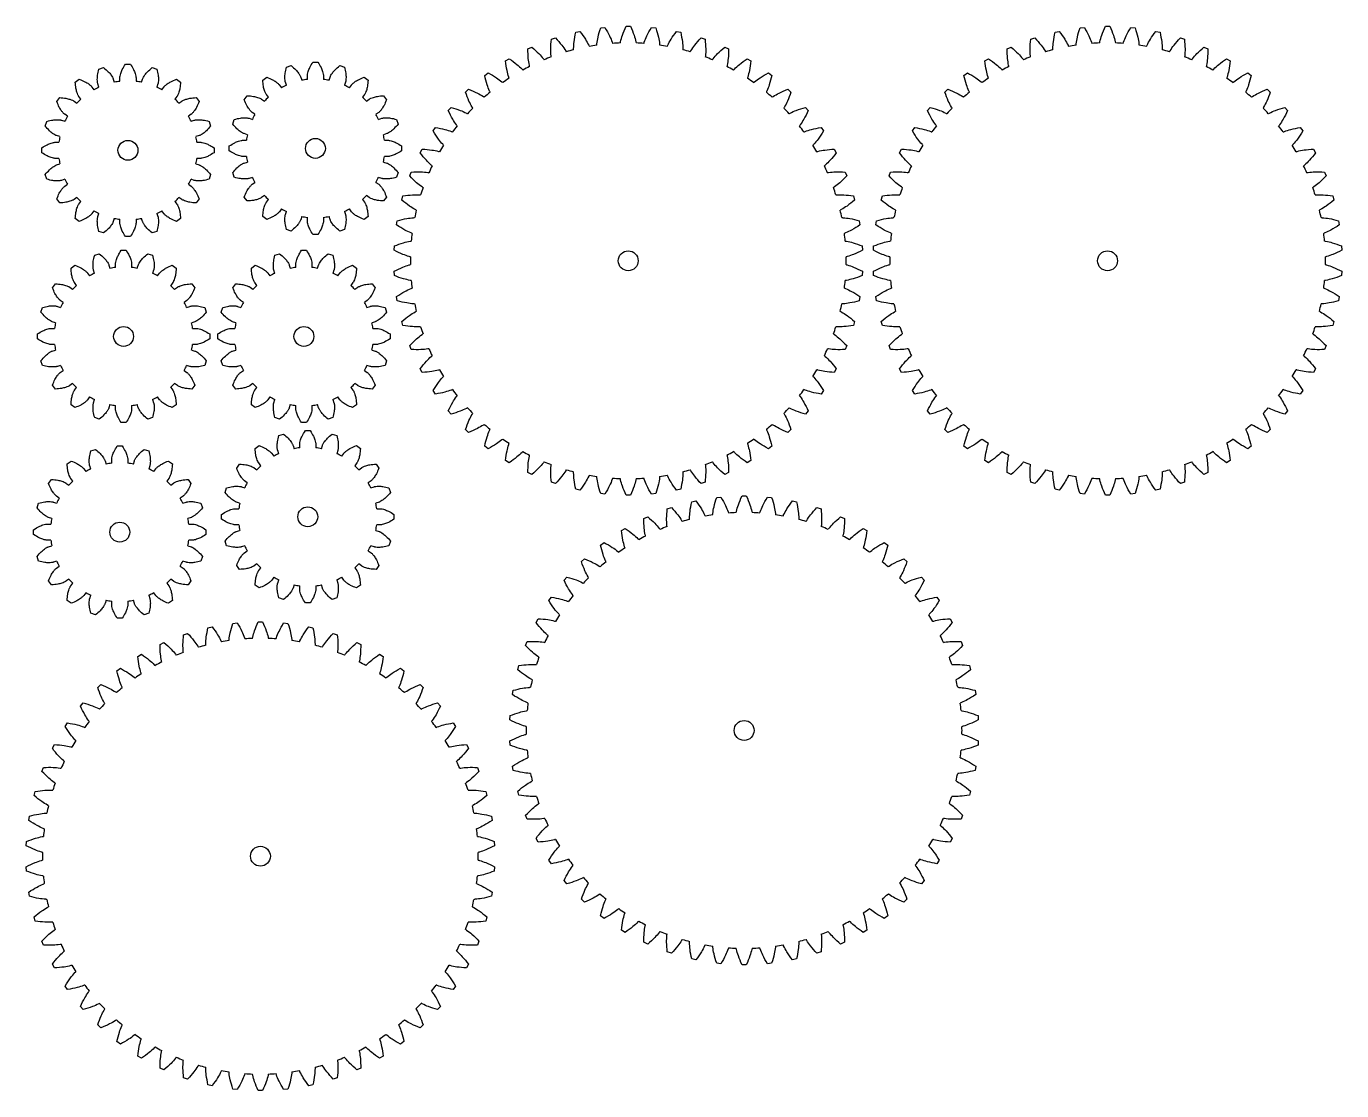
# Model space of a CAD drawing. Header units: inches. Extents: x 2 to 213, y 122 to 293.
import ezdxf

# ---------------------------------------------------------------- set-up
doc = ezdxf.new("R2010")
doc.units = ezdxf.units.IN
for name, color, linetype in [('ENGRANAJE_1_V3', 7, 'Continuous'), ('ENGRANAJE_2_V3', 7, 'Continuous'), ('Predeterminado', 7, 'Continuous')]:
    doc.layers.add(name, color=color, linetype=linetype)

# ---------------------------------------------------------------- blocks, each defined once
blk = doc.blocks.new('SE')
at = {"layer": 'ENGRANAJE_1_V3', "color": 7, "linetype": 'Continuous', "ltscale": 25.4}
for p, q in [((13.45, 285.92), (14.2, 286.16)), ((17.71, 286.72), (18.5, 286.72)), ((22.02, 286.16), (22.76, 285.92)), ((9.64, 283.84), (10.28, 284.31)), ((15.75, 284.33), (15.91, 283.82)), ((16.81, 283.96), (16.81, 284.5)), ((19.41, 284.5), (19.41, 283.96)), ((20.3, 283.82), (20.47, 284.33)), ((25.94, 284.31), (26.57, 283.84)), ((12.32, 283.04), (12.64, 282.6)), ((13.44, 283.01), (13.27, 283.53)), ((22.94, 283.53), (22.77, 283.01)), ((23.58, 282.6), (23.9, 283.04)), ((6.66, 280.69), (7.13, 281.33)), ((9.46, 280.76), (9.89, 280.44)), ((10.53, 281.08), (10.21, 281.52)), ((26, 281.52), (25.68, 281.08)), ((26.32, 280.44), (26.76, 280.76)), ((29.09, 281.33), (29.55, 280.69)), ((4.81, 276.77), (5.05, 277.52)), ((7.44, 277.7), (7.96, 277.53)), ((8.37, 278.33), (7.93, 278.65)), ((28.29, 278.65), (27.85, 278.33)), ((28.26, 277.53), (28.78, 277.7)), ((31.17, 277.52), (31.41, 276.77)), ((7.15, 275.06), (6.64, 275.22)), ((29.58, 275.22), (29.06, 275.06)), ((4.25, 272.47), (4.25, 273.26)), ((6.47, 274.16), (7.01, 274.16)), ((29.2, 274.16), (29.75, 274.16)), ((31.97, 273.26), (31.97, 272.47)), ((7.01, 271.56), (6.47, 271.56)), ((29.75, 271.56), (29.2, 271.56)), ((5.05, 268.21), (4.81, 268.95)), ((6.64, 270.5), (7.15, 270.67)), ((29.06, 270.67), (29.58, 270.5)), ((31.41, 268.95), (31.17, 268.21)), ((7.96, 268.2), (7.44, 268.03)), ((7.93, 267.07), (8.37, 267.39)), ((27.85, 267.39), (28.29, 267.07)), ((28.78, 268.03), (28.26, 268.2)), ((7.13, 264.4), (6.66, 265.04)), ((9.89, 265.29), (9.46, 264.97)), ((10.21, 264.21), (10.53, 264.65)), ((25.68, 264.65), (26, 264.21)), ((26.76, 264.97), (26.32, 265.29)), ((29.55, 265.04), (29.09, 264.4)), ((12.64, 263.12), (12.32, 262.68)), ((13.27, 262.2), (13.44, 262.71)), ((22.77, 262.71), (22.94, 262.2)), ((23.9, 262.68), (23.58, 263.12)), ((10.28, 261.42), (9.64, 261.88)), ((15.91, 261.91), (15.75, 261.39)), ((16.81, 261.22), (16.81, 261.77)), ((19.41, 261.77), (19.41, 261.22)), ((20.47, 261.39), (20.3, 261.91)), ((26.57, 261.88), (25.94, 261.42)), ((14.2, 259.56), (13.45, 259.8)), ((18.5, 259), (17.71, 259)), ((22.76, 259.8), (22.02, 259.56))]:
    blk.add_line(p, q, dxfattribs=at)
blk.add_circle((18.11, 272.86), 1.6, dxfattribs=at)
for start, end in [(96.6822, 101.3178), (78.6822, 83.3178), (114.6822, 119.3178), (60.6822, 65.3178), (132.6822, 137.3178), (42.6822, 47.3178), (150.6822, 155.3178), (24.6822, 29.3178), (168.6822, 173.3178), (6.6822, 11.3178), (186.6822, 191.3178), (348.6822, 353.3178), (204.6822, 209.3178), (330.6822, 335.3178), (222.6822, 227.3178), (312.6822, 317.3178), (240.6822, 245.3178), (294.6822, 299.3178), (258.6822, 263.3178), (276.6822, 281.3178)]:
    blk.add_arc((18.11, 272.86), 11.17, start, end, dxfattribs=at)
for points, knots in [([(13.27, 283.53), (13.26, 283.57), (13.23, 283.66), (13.2, 283.92), (13.17, 284.35), (13.23, 285.07), (13.36, 285.57), (13.45, 285.92)], [0, 0, 0, 0, 0.045721, 0.131078, 0.308385, 0.585441, 1, 1, 1, 1]), ([(14.2, 286.16), (14.48, 285.93), (14.88, 285.6), (15.35, 285.05), (15.58, 284.69), (15.7, 284.47), (15.73, 284.37), (15.75, 284.33)], [0, 0, 0, 0, 0.414559, 0.691615, 0.868922, 0.954279, 1, 1, 1, 1]), ([(16.81, 284.5), (16.81, 284.54), (16.81, 284.64), (16.86, 284.89), (16.97, 285.31), (17.24, 285.97), (17.52, 286.41), (17.71, 286.72)], [0, 0, 0, 0, 0.045721, 0.131078, 0.308385, 0.585441, 1, 1, 1, 1]), ([(18.5, 286.72), (18.7, 286.41), (18.97, 285.97), (19.25, 285.31), (19.36, 284.89), (19.41, 284.64), (19.41, 284.54), (19.41, 284.5)], [0, 0, 0, 0, 0.414559, 0.691615, 0.868922, 0.954279, 1, 1, 1, 1]), ([(20.47, 284.33), (20.48, 284.37), (20.51, 284.47), (20.64, 284.69), (20.87, 285.05), (21.34, 285.6), (21.73, 285.93), (22.02, 286.16)], [0, 0, 0, 0, 0.045721, 0.131078, 0.308385, 0.585441, 1, 1, 1, 1]), ([(22.76, 285.92), (22.86, 285.57), (22.98, 285.07), (23.04, 284.35), (23.01, 283.92), (22.98, 283.66), (22.95, 283.57), (22.94, 283.53)], [0, 0, 0, 0, 0.414559, 0.691615, 0.868922, 0.954279, 1, 1, 1, 1]), ([(10.21, 281.52), (10.19, 281.55), (10.13, 281.63), (10.03, 281.86), (9.87, 282.26), (9.7, 282.96), (9.66, 283.48), (9.64, 283.84)], [0, 0, 0, 0, 0.045721, 0.131078, 0.308385, 0.585441, 1, 1, 1, 1]), ([(10.28, 284.31), (10.62, 284.17), (11.1, 283.98), (11.72, 283.6), (12.05, 283.33), (12.24, 283.16), (12.29, 283.08), (12.32, 283.04)], [0, 0, 0, 0, 0.414559, 0.691615, 0.868922, 0.954279, 1, 1, 1, 1]), ([(23.9, 283.04), (23.92, 283.08), (23.98, 283.16), (24.17, 283.33), (24.5, 283.6), (25.11, 283.98), (25.59, 284.17), (25.94, 284.31)], [0, 0, 0, 0, 0.045721, 0.131078, 0.308385, 0.585441, 1, 1, 1, 1]), ([(26.57, 283.84), (26.55, 283.48), (26.51, 282.96), (26.35, 282.26), (26.19, 281.86), (26.08, 281.63), (26.02, 281.55), (26, 281.52)], [0, 0, 0, 0, 0.414559, 0.691615, 0.868922, 0.954279, 1, 1, 1, 1]), ([(7.93, 278.65), (7.89, 278.68), (7.81, 278.74), (7.64, 278.92), (7.37, 279.26), (6.99, 279.87), (6.8, 280.35), (6.66, 280.69)], [0, 0, 0, 0, 0.045721, 0.131078, 0.308385, 0.585441, 1, 1, 1, 1]), ([(7.13, 281.33), (7.49, 281.31), (8.01, 281.27), (8.71, 281.1), (9.11, 280.95), (9.34, 280.84), (9.42, 280.78), (9.46, 280.76)], [0, 0, 0, 0, 0.414559, 0.691615, 0.868922, 0.954279, 1, 1, 1, 1]), ([(26.76, 280.76), (26.79, 280.78), (26.87, 280.84), (27.11, 280.95), (27.51, 281.1), (28.21, 281.27), (28.72, 281.31), (29.09, 281.33)], [0, 0, 0, 0, 0.045721, 0.131078, 0.308385, 0.585441, 1, 1, 1, 1]), ([(29.55, 280.69), (29.42, 280.35), (29.22, 279.87), (28.85, 279.26), (28.57, 278.92), (28.4, 278.74), (28.32, 278.68), (28.29, 278.65)], [0, 0, 0, 0, 0.414559, 0.691615, 0.868922, 0.954279, 1, 1, 1, 1]), ([(5.05, 277.52), (5.4, 277.61), (5.91, 277.74), (6.62, 277.8), (7.05, 277.77), (7.31, 277.74), (7.4, 277.71), (7.44, 277.7)], [0, 0, 0, 0, 0.414559, 0.691615, 0.868922, 0.954279, 1, 1, 1, 1]), ([(28.78, 277.7), (28.81, 277.71), (28.91, 277.74), (29.16, 277.77), (29.59, 277.8), (30.31, 277.74), (30.81, 277.61), (31.17, 277.52)], [0, 0, 0, 0, 0.045721, 0.131078, 0.308385, 0.585441, 1, 1, 1, 1]), ([(6.64, 275.22), (6.6, 275.24), (6.5, 275.27), (6.28, 275.39), (5.92, 275.62), (5.37, 276.09), (5.04, 276.49), (4.81, 276.77)], [0, 0, 0, 0, 0.045721, 0.131078, 0.308385, 0.585441, 1, 1, 1, 1]), ([(31.41, 276.77), (31.18, 276.49), (30.84, 276.09), (30.3, 275.62), (29.93, 275.39), (29.71, 275.27), (29.62, 275.24), (29.58, 275.22)], [0, 0, 0, 0, 0.414559, 0.691615, 0.868922, 0.954279, 1, 1, 1, 1]), ([(4.25, 273.26), (4.56, 273.46), (5, 273.73), (5.66, 274.01), (6.08, 274.11), (6.33, 274.16), (6.43, 274.16), (6.47, 274.16)], [0, 0, 0, 0, 0.414559, 0.691615, 0.868922, 0.954279, 1, 1, 1, 1]), ([(29.75, 274.16), (29.79, 274.16), (29.89, 274.16), (30.14, 274.11), (30.55, 274.01), (31.22, 273.73), (31.66, 273.46), (31.97, 273.26)], [0, 0, 0, 0, 0.045721, 0.131078, 0.308385, 0.585441, 1, 1, 1, 1]), ([(6.47, 271.56), (6.43, 271.56), (6.33, 271.56), (6.08, 271.61), (5.66, 271.72), (5, 272), (4.56, 272.27), (4.25, 272.47)], [0, 0, 0, 0, 0.045721, 0.131078, 0.308385, 0.585441, 1, 1, 1, 1]), ([(31.97, 272.47), (31.66, 272.27), (31.22, 272), (30.55, 271.72), (30.14, 271.61), (29.89, 271.56), (29.79, 271.56), (29.75, 271.56)], [0, 0, 0, 0, 0.414559, 0.691615, 0.868922, 0.954279, 1, 1, 1, 1]), ([(4.81, 268.95), (5.04, 269.24), (5.37, 269.63), (5.92, 270.1), (6.28, 270.33), (6.5, 270.46), (6.6, 270.49), (6.64, 270.5)], [0, 0, 0, 0, 0.414559, 0.691615, 0.868922, 0.954279, 1, 1, 1, 1]), ([(29.58, 270.5), (29.62, 270.49), (29.71, 270.46), (29.93, 270.33), (30.3, 270.1), (30.84, 269.63), (31.18, 269.24), (31.41, 268.95)], [0, 0, 0, 0, 0.045721, 0.131078, 0.308385, 0.585441, 1, 1, 1, 1]), ([(7.44, 268.03), (7.4, 268.02), (7.31, 267.99), (7.05, 267.96), (6.62, 267.93), (5.91, 267.99), (5.4, 268.11), (5.05, 268.21)], [0, 0, 0, 0, 0.045721, 0.131078, 0.308385, 0.585441, 1, 1, 1, 1]), ([(6.66, 265.04), (6.8, 265.38), (6.99, 265.86), (7.37, 266.47), (7.64, 266.8), (7.81, 266.99), (7.89, 267.05), (7.93, 267.07)], [0, 0, 0, 0, 0.414559, 0.691615, 0.868922, 0.954279, 1, 1, 1, 1]), ([(28.29, 267.07), (28.32, 267.05), (28.4, 266.99), (28.57, 266.8), (28.85, 266.47), (29.22, 265.86), (29.42, 265.38), (29.55, 265.04)], [0, 0, 0, 0, 0.045721, 0.131078, 0.308385, 0.585441, 1, 1, 1, 1]), ([(31.17, 268.21), (30.81, 268.11), (30.31, 267.99), (29.59, 267.93), (29.16, 267.96), (28.91, 267.99), (28.81, 268.02), (28.78, 268.03)], [0, 0, 0, 0, 0.414559, 0.691615, 0.868922, 0.954279, 1, 1, 1, 1]), ([(9.46, 264.97), (9.42, 264.95), (9.34, 264.89), (9.11, 264.78), (8.71, 264.62), (8.01, 264.46), (7.49, 264.42), (7.13, 264.4)], [0, 0, 0, 0, 0.045721, 0.131078, 0.308385, 0.585441, 1, 1, 1, 1]), ([(29.09, 264.4), (28.72, 264.42), (28.21, 264.46), (27.51, 264.62), (27.11, 264.78), (26.87, 264.89), (26.79, 264.95), (26.76, 264.97)], [0, 0, 0, 0, 0.414559, 0.691615, 0.868922, 0.954279, 1, 1, 1, 1]), ([(9.64, 261.88), (9.66, 262.25), (9.7, 262.76), (9.87, 263.46), (10.03, 263.87), (10.13, 264.1), (10.19, 264.18), (10.21, 264.21)], [0, 0, 0, 0, 0.414559, 0.691615, 0.868922, 0.954279, 1, 1, 1, 1]), ([(12.32, 262.68), (12.29, 262.65), (12.24, 262.57), (12.05, 262.4), (11.72, 262.12), (11.1, 261.75), (10.62, 261.55), (10.28, 261.42)], [0, 0, 0, 0, 0.045721, 0.131078, 0.308385, 0.585441, 1, 1, 1, 1]), ([(25.94, 261.42), (25.59, 261.55), (25.11, 261.75), (24.5, 262.12), (24.17, 262.4), (23.98, 262.57), (23.92, 262.65), (23.9, 262.68)], [0, 0, 0, 0, 0.414559, 0.691615, 0.868922, 0.954279, 1, 1, 1, 1]), ([(26, 264.21), (26.02, 264.18), (26.08, 264.1), (26.19, 263.87), (26.35, 263.46), (26.51, 262.76), (26.55, 262.25), (26.57, 261.88)], [0, 0, 0, 0, 0.045721, 0.131078, 0.308385, 0.585441, 1, 1, 1, 1]), ([(13.45, 259.8), (13.36, 260.16), (13.23, 260.66), (13.17, 261.38), (13.2, 261.81), (13.23, 262.06), (13.26, 262.16), (13.27, 262.2)], [0, 0, 0, 0, 0.414559, 0.691615, 0.868922, 0.954279, 1, 1, 1, 1]), ([(15.75, 261.39), (15.73, 261.35), (15.7, 261.26), (15.58, 261.04), (15.35, 260.67), (14.88, 260.13), (14.48, 259.79), (14.2, 259.56)], [0, 0, 0, 0, 0.045721, 0.131078, 0.308385, 0.585441, 1, 1, 1, 1]), ([(17.71, 259), (17.52, 259.31), (17.24, 259.75), (16.97, 260.42), (16.86, 260.83), (16.81, 261.08), (16.81, 261.18), (16.81, 261.22)], [0, 0, 0, 0, 0.414559, 0.691615, 0.868922, 0.954279, 1, 1, 1, 1]), ([(19.41, 261.22), (19.41, 261.18), (19.41, 261.08), (19.36, 260.83), (19.25, 260.42), (18.97, 259.75), (18.7, 259.31), (18.5, 259)], [0, 0, 0, 0, 0.045721, 0.131078, 0.308385, 0.585441, 1, 1, 1, 1]), ([(22.02, 259.56), (21.73, 259.79), (21.34, 260.13), (20.87, 260.67), (20.64, 261.04), (20.51, 261.26), (20.48, 261.35), (20.47, 261.39)], [0, 0, 0, 0, 0.414559, 0.691615, 0.868922, 0.954279, 1, 1, 1, 1]), ([(22.94, 262.2), (22.95, 262.16), (22.98, 262.06), (23.01, 261.81), (23.04, 261.38), (22.98, 260.66), (22.86, 260.16), (22.76, 259.8)], [0, 0, 0, 0, 0.045721, 0.131078, 0.308385, 0.585441, 1, 1, 1, 1])]:
    blk.add_open_spline(points, degree=3, knots=knots, dxfattribs=at)
blk = doc.blocks.new('SE1')
at = {"layer": 'ENGRANAJE_2_V3', "color": 7, "linetype": 'Continuous', "ltscale": 25.4}
for p, q in [((94.2, 292.55), (94.88, 292.62)), ((98.27, 292.81), (98.96, 292.81)), ((102.35, 292.62), (103.04, 292.55)), ((86.25, 290.72), (86.9, 290.94)), ((90.18, 291.85), (90.85, 292)), ((106.39, 292), (107.06, 291.85)), ((110.33, 290.94), (110.99, 290.72)), ((82.47, 289.18), (83.1, 289.47)), ((114.14, 289.47), (114.77, 289.18)), ((78.88, 287.23), (79.47, 287.59)), ((117.77, 287.59), (118.36, 287.23)), ((75.52, 284.91), (76.07, 285.33)), ((121.17, 285.33), (121.72, 284.91)), ((72.43, 282.24), (72.93, 282.71)), ((124.3, 282.71), (124.81, 282.24)), ((69.65, 279.25), (70.1, 279.77)), ((127.14, 279.77), (127.59, 279.25)), ((67.21, 275.97), (67.6, 276.54)), ((129.64, 276.54), (130.03, 275.97)), ((65.14, 272.45), (65.46, 273.06)), ((131.78, 273.06), (132.1, 272.45)), ((63.46, 268.73), (63.71, 269.37)), ((133.53, 269.37), (133.78, 268.73)), ((62.19, 264.85), (62.37, 265.52)), ((134.87, 265.52), (135.05, 264.85)), ((61.35, 260.85), (61.46, 261.54)), ((135.78, 261.54), (135.89, 260.85)), ((60.94, 256.79), (60.98, 257.48)), ((136.26, 257.48), (136.3, 256.79)), ((60.98, 252.71), (60.94, 253.4)), ((136.3, 253.4), (136.26, 252.71)), ((61.46, 248.65), (61.35, 249.33)), ((135.89, 249.33), (135.78, 248.65)), ((62.37, 244.67), (62.19, 245.34)), ((135.05, 245.34), (134.87, 244.67)), ((63.71, 240.81), (63.46, 241.45)), ((133.78, 241.45), (133.53, 240.81)), ((65.46, 237.12), (65.14, 237.73)), ((132.1, 237.73), (131.78, 237.12)), ((67.6, 233.64), (67.21, 234.21)), ((130.03, 234.21), (129.64, 233.64)), ((70.1, 230.42), (69.65, 230.94)), ((127.59, 230.94), (127.14, 230.42)), ((72.93, 227.48), (72.43, 227.95)), ((124.81, 227.95), (124.3, 227.48)), ((76.07, 224.86), (75.52, 225.28)), ((121.72, 225.28), (121.17, 224.86)), ((79.47, 222.6), (78.88, 222.96)), ((118.36, 222.96), (117.77, 222.6)), ((83.1, 220.72), (82.47, 221.01)), ((114.77, 221.01), (114.14, 220.72)), ((86.9, 219.24), (86.25, 219.46)), ((90.85, 218.19), (90.18, 218.34)), ((107.06, 218.34), (106.39, 218.19)), ((110.99, 219.46), (110.33, 219.24)), ((94.88, 217.56), (94.2, 217.64)), ((98.96, 217.38), (98.27, 217.38)), ((103.04, 217.64), (102.35, 217.56))]:
    blk.add_line(p, q, dxfattribs=at)
blk.add_circle((98.62, 255.09), 1.6, dxfattribs=at)
for start, end in [(92.1021, 94.1048), (85.8952, 87.8979), (110.7228, 112.7255), (104.5159, 106.5186), (98.309, 100.3117), (79.6883, 81.691), (73.4814, 75.4841), (67.2745, 69.2772), (116.9297, 118.9324), (61.0676, 63.0703), (123.1366, 125.1393), (54.8607, 56.8634), (129.3435, 131.3462), (48.6538, 50.6565), (135.5504, 137.5531), (42.4469, 44.4496), (141.7573, 143.76), (36.24, 38.2427), (147.9642, 149.9669), (30.0331, 32.0358), (154.1711, 156.1738), (23.8262, 25.8289), (160.378, 162.3807), (17.6193, 19.622), (166.5849, 168.5875), (11.4125, 13.4151), (172.7918, 174.7944), (5.2056, 7.2082), (178.9987, 181.0013), (358.9987, 1.0013), (185.2056, 187.2082), (352.7918, 354.7944), (191.4125, 193.4151), (346.5849, 348.5875), (197.6193, 199.622), (340.378, 342.3807), (203.8262, 205.8289), (334.1711, 336.1738), (210.0331, 212.0358), (327.9642, 329.9669), (216.24, 218.2427), (321.7573, 323.76), (222.4469, 224.4496), (315.5504, 317.5531), (228.6538, 230.6565), (309.3435, 311.3462), (234.8607, 236.8634), (241.0676, 243.0703), (296.9297, 298.9324), (303.1366, 305.1393), (247.2745, 249.2772), (290.7228, 292.7255), (253.4814, 255.4841), (259.6883, 261.691), (278.309, 280.3117), (284.5159, 286.5186), (265.8952, 267.8979), (272.1021, 274.1048)]:
    blk.add_arc((98.62, 255.09), 35.06, start, end, dxfattribs=at)
for points, knots in [([(93.55, 289.79), (93.56, 289.85), (93.61, 290.27), (93.78, 291.23), (94.02, 292.01), (94.2, 292.55)], [0, 0, 0, 0, 0.064172, 0.452838, 1, 1, 1, 1]), ([(94.88, 292.62), (95.17, 292.13), (95.57, 291.42), (95.95, 290.53), (96.09, 290.13), (96.11, 290.07)], [0, 0, 0, 0, 0.547162, 0.935828, 1, 1, 1, 1]), ([(97.33, 290.13), (97.35, 290.19), (97.44, 290.61), (97.72, 291.54), (98.04, 292.29), (98.27, 292.81)], [0, 0, 0, 0, 0.064172, 0.452838, 1, 1, 1, 1]), ([(98.96, 292.81), (99.2, 292.29), (99.52, 291.54), (99.8, 290.61), (99.89, 290.19), (99.91, 290.13)], [0, 0, 0, 0, 0.547162, 0.935828, 1, 1, 1, 1]), ([(101.13, 290.07), (101.15, 290.13), (101.29, 290.53), (101.66, 291.42), (102.07, 292.13), (102.35, 292.62)], [0, 0, 0, 0, 0.064172, 0.452838, 1, 1, 1, 1]), ([(103.04, 292.55), (103.21, 292.01), (103.46, 291.23), (103.63, 290.27), (103.68, 289.85), (103.69, 289.79)], [0, 0, 0, 0, 0.547162, 0.935828, 1, 1, 1, 1]), ([(86.21, 287.89), (86.21, 287.95), (86.16, 288.37), (86.13, 289.34), (86.2, 290.16), (86.25, 290.72)], [0, 0, 0, 0, 0.064172, 0.452838, 1, 1, 1, 1]), ([(86.9, 290.94), (87.29, 290.52), (87.84, 289.92), (88.4, 289.13), (88.62, 288.76), (88.65, 288.71)], [0, 0, 0, 0, 0.547162, 0.935828, 1, 1, 1, 1]), ([(89.83, 289.04), (89.83, 289.1), (89.83, 289.53), (89.91, 290.49), (90.06, 291.29), (90.18, 291.85)], [0, 0, 0, 0, 0.064172, 0.452838, 1, 1, 1, 1]), ([(90.85, 292), (91.19, 291.54), (91.66, 290.88), (92.14, 290.03), (92.32, 289.65), (92.34, 289.59)], [0, 0, 0, 0, 0.547162, 0.935828, 1, 1, 1, 1]), ([(104.9, 289.59), (104.92, 289.65), (105.1, 290.03), (105.57, 290.88), (106.05, 291.54), (106.39, 292)], [0, 0, 0, 0, 0.064172, 0.452838, 1, 1, 1, 1]), ([(107.06, 291.85), (107.18, 291.29), (107.33, 290.49), (107.41, 289.53), (107.41, 289.1), (107.41, 289.04)], [0, 0, 0, 0, 0.547162, 0.935828, 1, 1, 1, 1]), ([(108.59, 288.71), (108.62, 288.76), (108.84, 289.13), (109.4, 289.92), (109.95, 290.52), (110.33, 290.94)], [0, 0, 0, 0, 0.064172, 0.452838, 1, 1, 1, 1]), ([(110.99, 290.72), (111.04, 290.16), (111.11, 289.34), (111.08, 288.37), (111.03, 287.95), (111.03, 287.89)], [0, 0, 0, 0, 0.547162, 0.935828, 1, 1, 1, 1]), ([(82.74, 286.36), (82.73, 286.41), (82.64, 286.83), (82.5, 287.79), (82.48, 288.61), (82.47, 289.18)], [0, 0, 0, 0, 0.064172, 0.452838, 1, 1, 1, 1]), ([(83.1, 289.47), (83.53, 289.09), (84.13, 288.55), (84.78, 287.82), (85.04, 287.48), (85.07, 287.44)], [0, 0, 0, 0, 0.547162, 0.935828, 1, 1, 1, 1]), ([(112.17, 287.44), (112.2, 287.48), (112.46, 287.82), (113.1, 288.55), (113.71, 289.09), (114.14, 289.47)], [0, 0, 0, 0, 0.064172, 0.452838, 1, 1, 1, 1]), ([(114.77, 289.18), (114.76, 288.61), (114.74, 287.79), (114.6, 286.83), (114.51, 286.41), (114.5, 286.36)], [0, 0, 0, 0, 0.547162, 0.935828, 1, 1, 1, 1]), ([(79.45, 284.46), (79.43, 284.51), (79.3, 284.92), (79.06, 285.86), (78.95, 286.67), (78.88, 287.23)], [0, 0, 0, 0, 0.064172, 0.452838, 1, 1, 1, 1]), ([(79.47, 287.59), (79.94, 287.26), (80.6, 286.79), (81.32, 286.13), (81.61, 285.83), (81.66, 285.78)], [0, 0, 0, 0, 0.547162, 0.935828, 1, 1, 1, 1]), ([(115.58, 285.78), (115.62, 285.83), (115.92, 286.13), (116.64, 286.79), (117.3, 287.26), (117.77, 287.59)], [0, 0, 0, 0, 0.064172, 0.452838, 1, 1, 1, 1]), ([(118.36, 287.23), (118.29, 286.67), (118.18, 285.86), (117.94, 284.92), (117.81, 284.51), (117.79, 284.46)], [0, 0, 0, 0, 0.547162, 0.935828, 1, 1, 1, 1]), ([(76.39, 282.21), (76.36, 282.27), (76.19, 282.65), (75.85, 283.56), (75.65, 284.35), (75.52, 284.91)], [0, 0, 0, 0, 0.064172, 0.452838, 1, 1, 1, 1]), ([(76.07, 285.33), (76.57, 285.05), (77.28, 284.65), (78.06, 284.08), (78.39, 283.81), (78.44, 283.77)], [0, 0, 0, 0, 0.547162, 0.935828, 1, 1, 1, 1]), ([(118.8, 283.77), (118.85, 283.81), (119.17, 284.08), (119.96, 284.65), (120.67, 285.05), (121.17, 285.33)], [0, 0, 0, 0, 0.064172, 0.452838, 1, 1, 1, 1]), ([(121.72, 284.91), (121.59, 284.35), (121.39, 283.56), (121.05, 282.65), (120.87, 282.27), (120.85, 282.21)], [0, 0, 0, 0, 0.547162, 0.935828, 1, 1, 1, 1]), ([(73.59, 279.65), (73.56, 279.7), (73.34, 280.07), (72.9, 280.93), (72.62, 281.7), (72.43, 282.24)], [0, 0, 0, 0, 0.064172, 0.452838, 1, 1, 1, 1]), ([(72.93, 282.71), (73.46, 282.49), (74.21, 282.17), (75.05, 281.69), (75.41, 281.45), (75.46, 281.42)], [0, 0, 0, 0, 0.547162, 0.935828, 1, 1, 1, 1]), ([(121.78, 281.42), (121.83, 281.45), (122.19, 281.69), (123.03, 282.17), (123.78, 282.49), (124.3, 282.71)], [0, 0, 0, 0, 0.064172, 0.452838, 1, 1, 1, 1]), ([(124.81, 282.24), (124.62, 281.7), (124.34, 280.93), (123.9, 280.07), (123.68, 279.7), (123.65, 279.65)], [0, 0, 0, 0, 0.547162, 0.935828, 1, 1, 1, 1]), ([(70.1, 279.77), (70.65, 279.61), (71.43, 279.37), (72.31, 278.99), (72.69, 278.79), (72.75, 278.76)], [0, 0, 0, 0, 0.547162, 0.935828, 1, 1, 1, 1]), ([(124.49, 278.76), (124.55, 278.79), (124.92, 278.99), (125.81, 279.37), (126.59, 279.61), (127.14, 279.77)], [0, 0, 0, 0, 0.064172, 0.452838, 1, 1, 1, 1]), ([(71.08, 276.8), (71.04, 276.85), (70.79, 277.19), (70.26, 278), (69.9, 278.73), (69.65, 279.25)], [0, 0, 0, 0, 0.064172, 0.452838, 1, 1, 1, 1]), ([(127.59, 279.25), (127.34, 278.73), (126.98, 278), (126.45, 277.19), (126.2, 276.85), (126.16, 276.8)], [0, 0, 0, 0, 0.547162, 0.935828, 1, 1, 1, 1]), ([(68.89, 273.69), (68.85, 273.74), (68.56, 274.05), (67.95, 274.8), (67.51, 275.49), (67.21, 275.97)], [0, 0, 0, 0, 0.064172, 0.452838, 1, 1, 1, 1]), ([(67.6, 276.54), (68.16, 276.44), (68.96, 276.29), (69.88, 276), (70.28, 275.85), (70.34, 275.82)], [0, 0, 0, 0, 0.547162, 0.935828, 1, 1, 1, 1]), ([(126.9, 275.82), (126.96, 275.85), (127.35, 276), (128.28, 276.29), (129.08, 276.44), (129.64, 276.54)], [0, 0, 0, 0, 0.064172, 0.452838, 1, 1, 1, 1]), ([(130.03, 275.97), (129.73, 275.49), (129.29, 274.8), (128.68, 274.05), (128.39, 273.74), (128.34, 273.69)], [0, 0, 0, 0, 0.547162, 0.935828, 1, 1, 1, 1]), ([(65.46, 273.06), (66.03, 273.02), (66.84, 272.96), (67.79, 272.77), (68.2, 272.66), (68.26, 272.64)], [0, 0, 0, 0, 0.547162, 0.935828, 1, 1, 1, 1]), ([(128.98, 272.64), (129.03, 272.66), (129.45, 272.77), (130.4, 272.96), (131.21, 273.02), (131.78, 273.06)], [0, 0, 0, 0, 0.064172, 0.452838, 1, 1, 1, 1]), ([(67.06, 270.37), (67.01, 270.41), (66.69, 270.69), (66, 271.37), (65.49, 272.01), (65.14, 272.45)], [0, 0, 0, 0, 0.064172, 0.452838, 1, 1, 1, 1]), ([(132.1, 272.45), (131.75, 272.01), (131.24, 271.37), (130.55, 270.69), (130.23, 270.41), (130.18, 270.37)], [0, 0, 0, 0, 0.547162, 0.935828, 1, 1, 1, 1]), ([(63.71, 269.37), (64.28, 269.4), (65.1, 269.42), (66.06, 269.34), (66.48, 269.27), (66.54, 269.26)], [0, 0, 0, 0, 0.547162, 0.935828, 1, 1, 1, 1]), ([(130.69, 269.26), (130.75, 269.27), (131.18, 269.34), (132.14, 269.42), (132.96, 269.4), (133.53, 269.37)], [0, 0, 0, 0, 0.064172, 0.452838, 1, 1, 1, 1]), ([(65.59, 266.87), (65.54, 266.9), (65.19, 267.14), (64.43, 267.75), (63.85, 268.32), (63.46, 268.73)], [0, 0, 0, 0, 0.064172, 0.452838, 1, 1, 1, 1]), ([(133.78, 268.73), (133.38, 268.32), (132.81, 267.75), (132.05, 267.14), (131.7, 266.9), (131.65, 266.87)], [0, 0, 0, 0, 0.547162, 0.935828, 1, 1, 1, 1]), ([(64.51, 263.23), (64.46, 263.26), (64.08, 263.46), (63.26, 263.98), (62.63, 264.49), (62.19, 264.85)], [0, 0, 0, 0, 0.064172, 0.452838, 1, 1, 1, 1]), ([(62.37, 265.52), (62.94, 265.6), (63.75, 265.71), (64.71, 265.73), (65.14, 265.71), (65.2, 265.71)], [0, 0, 0, 0, 0.547162, 0.935828, 1, 1, 1, 1]), ([(132.04, 265.71), (132.1, 265.71), (132.53, 265.73), (133.49, 265.71), (134.3, 265.6), (134.87, 265.52)], [0, 0, 0, 0, 0.064172, 0.452838, 1, 1, 1, 1]), ([(135.05, 264.85), (134.61, 264.49), (133.98, 263.98), (133.16, 263.46), (132.78, 263.26), (132.73, 263.23)], [0, 0, 0, 0, 0.547162, 0.935828, 1, 1, 1, 1]), ([(63.83, 259.49), (63.78, 259.52), (63.38, 259.68), (62.51, 260.1), (61.82, 260.54), (61.35, 260.85)], [0, 0, 0, 0, 0.064172, 0.452838, 1, 1, 1, 1]), ([(61.46, 261.54), (62.01, 261.68), (62.8, 261.88), (63.76, 262), (64.19, 262.03), (64.25, 262.03)], [0, 0, 0, 0, 0.547162, 0.935828, 1, 1, 1, 1]), ([(132.99, 262.03), (133.05, 262.03), (133.48, 262), (134.44, 261.88), (135.23, 261.68), (135.78, 261.54)], [0, 0, 0, 0, 0.064172, 0.452838, 1, 1, 1, 1]), ([(135.89, 260.85), (135.42, 260.54), (134.73, 260.1), (133.86, 259.68), (133.46, 259.52), (133.41, 259.49)], [0, 0, 0, 0, 0.547162, 0.935828, 1, 1, 1, 1]), ([(60.98, 257.48), (61.51, 257.68), (62.28, 257.97), (63.22, 258.19), (63.64, 258.27), (63.7, 258.27)], [0, 0, 0, 0, 0.547162, 0.935828, 1, 1, 1, 1]), ([(133.54, 258.27), (133.6, 258.27), (134.02, 258.19), (134.96, 257.97), (135.73, 257.68), (136.26, 257.48)], [0, 0, 0, 0, 0.064172, 0.452838, 1, 1, 1, 1]), ([(63.56, 255.71), (63.5, 255.72), (63.09, 255.84), (62.18, 256.17), (61.45, 256.53), (60.94, 256.79)], [0, 0, 0, 0, 0.064172, 0.452838, 1, 1, 1, 1]), ([(136.3, 256.79), (135.79, 256.53), (135.06, 256.17), (134.15, 255.84), (133.74, 255.72), (133.68, 255.71)], [0, 0, 0, 0, 0.547162, 0.935828, 1, 1, 1, 1]), ([(60.94, 253.4), (61.45, 253.66), (62.18, 254.02), (63.09, 254.35), (63.5, 254.47), (63.56, 254.48)], [0, 0, 0, 0, 0.547162, 0.935828, 1, 1, 1, 1]), ([(133.68, 254.48), (133.74, 254.47), (134.15, 254.35), (135.06, 254.02), (135.79, 253.66), (136.3, 253.4)], [0, 0, 0, 0, 0.064172, 0.452838, 1, 1, 1, 1]), ([(63.7, 251.91), (63.64, 251.92), (63.22, 251.99), (62.28, 252.22), (61.51, 252.5), (60.98, 252.71)], [0, 0, 0, 0, 0.064172, 0.452838, 1, 1, 1, 1]), ([(136.26, 252.71), (135.73, 252.5), (134.96, 252.22), (134.02, 251.99), (133.6, 251.92), (133.54, 251.91)], [0, 0, 0, 0, 0.547162, 0.935828, 1, 1, 1, 1]), ([(61.35, 249.33), (61.82, 249.65), (62.51, 250.09), (63.38, 250.51), (63.78, 250.67), (63.83, 250.69)], [0, 0, 0, 0, 0.547162, 0.935828, 1, 1, 1, 1]), ([(133.41, 250.69), (133.46, 250.67), (133.86, 250.51), (134.73, 250.09), (135.42, 249.65), (135.89, 249.33)], [0, 0, 0, 0, 0.064172, 0.452838, 1, 1, 1, 1]), ([(64.25, 248.16), (64.19, 248.16), (63.76, 248.18), (62.8, 248.31), (62.01, 248.51), (61.46, 248.65)], [0, 0, 0, 0, 0.064172, 0.452838, 1, 1, 1, 1]), ([(135.78, 248.65), (135.23, 248.51), (134.44, 248.31), (133.48, 248.18), (133.05, 248.16), (132.99, 248.16)], [0, 0, 0, 0, 0.547162, 0.935828, 1, 1, 1, 1]), ([(62.19, 245.34), (62.63, 245.7), (63.26, 246.21), (64.08, 246.73), (64.46, 246.93), (64.51, 246.96)], [0, 0, 0, 0, 0.547162, 0.935828, 1, 1, 1, 1]), ([(132.73, 246.96), (132.78, 246.93), (133.16, 246.73), (133.98, 246.21), (134.61, 245.7), (135.05, 245.34)], [0, 0, 0, 0, 0.064172, 0.452838, 1, 1, 1, 1]), ([(65.2, 244.48), (65.14, 244.48), (64.71, 244.46), (63.75, 244.48), (62.94, 244.59), (62.37, 244.67)], [0, 0, 0, 0, 0.064172, 0.452838, 1, 1, 1, 1]), ([(134.87, 244.67), (134.3, 244.59), (133.49, 244.48), (132.53, 244.46), (132.1, 244.48), (132.04, 244.48)], [0, 0, 0, 0, 0.547162, 0.935828, 1, 1, 1, 1]), ([(63.46, 241.45), (63.85, 241.86), (64.43, 242.44), (65.19, 243.04), (65.54, 243.29), (65.59, 243.32)], [0, 0, 0, 0, 0.547162, 0.935828, 1, 1, 1, 1]), ([(131.65, 243.32), (131.7, 243.29), (132.05, 243.04), (132.81, 242.44), (133.38, 241.86), (133.78, 241.45)], [0, 0, 0, 0, 0.064172, 0.452838, 1, 1, 1, 1]), ([(66.54, 240.93), (66.48, 240.92), (66.06, 240.85), (65.1, 240.77), (64.28, 240.79), (63.71, 240.81)], [0, 0, 0, 0, 0.064172, 0.452838, 1, 1, 1, 1]), ([(65.14, 237.73), (65.49, 238.18), (66, 238.82), (66.69, 239.5), (67.01, 239.78), (67.06, 239.82)], [0, 0, 0, 0, 0.547162, 0.935828, 1, 1, 1, 1]), ([(130.18, 239.82), (130.23, 239.78), (130.55, 239.5), (131.24, 238.82), (131.75, 238.18), (132.1, 237.73)], [0, 0, 0, 0, 0.064172, 0.452838, 1, 1, 1, 1]), ([(133.53, 240.81), (132.96, 240.79), (132.14, 240.77), (131.18, 240.85), (130.75, 240.92), (130.69, 240.93)], [0, 0, 0, 0, 0.547162, 0.935828, 1, 1, 1, 1]), ([(68.26, 237.54), (68.2, 237.53), (67.79, 237.42), (66.84, 237.23), (66.03, 237.16), (65.46, 237.12)], [0, 0, 0, 0, 0.064172, 0.452838, 1, 1, 1, 1]), ([(131.78, 237.12), (131.21, 237.16), (130.4, 237.23), (129.45, 237.42), (129.03, 237.53), (128.98, 237.54)], [0, 0, 0, 0, 0.547162, 0.935828, 1, 1, 1, 1]), ([(67.21, 234.21), (67.51, 234.7), (67.95, 235.39), (68.56, 236.14), (68.85, 236.45), (68.89, 236.49)], [0, 0, 0, 0, 0.547162, 0.935828, 1, 1, 1, 1]), ([(128.34, 236.49), (128.39, 236.45), (128.68, 236.14), (129.29, 235.39), (129.73, 234.7), (130.03, 234.21)], [0, 0, 0, 0, 0.064172, 0.452838, 1, 1, 1, 1]), ([(70.34, 234.36), (70.28, 234.34), (69.88, 234.19), (68.96, 233.9), (68.16, 233.74), (67.6, 233.64)], [0, 0, 0, 0, 0.064172, 0.452838, 1, 1, 1, 1]), ([(69.65, 230.94), (69.9, 231.45), (70.26, 232.19), (70.79, 233), (71.04, 233.34), (71.08, 233.39)], [0, 0, 0, 0, 0.547162, 0.935828, 1, 1, 1, 1]), ([(126.16, 233.39), (126.2, 233.34), (126.45, 233), (126.98, 232.19), (127.34, 231.45), (127.59, 230.94)], [0, 0, 0, 0, 0.064172, 0.452838, 1, 1, 1, 1]), ([(129.64, 233.64), (129.08, 233.74), (128.28, 233.9), (127.35, 234.19), (126.96, 234.34), (126.9, 234.36)], [0, 0, 0, 0, 0.547162, 0.935828, 1, 1, 1, 1]), ([(72.75, 231.43), (72.69, 231.4), (72.31, 231.2), (71.43, 230.81), (70.65, 230.58), (70.1, 230.42)], [0, 0, 0, 0, 0.064172, 0.452838, 1, 1, 1, 1]), ([(127.14, 230.42), (126.59, 230.58), (125.81, 230.81), (124.92, 231.2), (124.55, 231.4), (124.49, 231.43)], [0, 0, 0, 0, 0.547162, 0.935828, 1, 1, 1, 1]), ([(72.43, 227.95), (72.62, 228.49), (72.9, 229.26), (73.34, 230.12), (73.56, 230.49), (73.59, 230.54)], [0, 0, 0, 0, 0.547162, 0.935828, 1, 1, 1, 1]), ([(75.46, 228.77), (75.41, 228.74), (75.05, 228.5), (74.21, 228.02), (73.46, 227.69), (72.93, 227.48)], [0, 0, 0, 0, 0.064172, 0.452838, 1, 1, 1, 1]), ([(124.3, 227.48), (123.78, 227.69), (123.03, 228.02), (122.19, 228.5), (121.83, 228.74), (121.78, 228.77)], [0, 0, 0, 0, 0.547162, 0.935828, 1, 1, 1, 1]), ([(123.65, 230.54), (123.68, 230.49), (123.9, 230.12), (124.34, 229.26), (124.62, 228.49), (124.81, 227.95)], [0, 0, 0, 0, 0.064172, 0.452838, 1, 1, 1, 1]), ([(75.52, 225.28), (75.65, 225.83), (75.85, 226.63), (76.19, 227.53), (76.36, 227.92), (76.39, 227.98)], [0, 0, 0, 0, 0.547162, 0.935828, 1, 1, 1, 1]), ([(120.85, 227.98), (120.87, 227.92), (121.05, 227.53), (121.39, 226.63), (121.59, 225.83), (121.72, 225.28)], [0, 0, 0, 0, 0.064172, 0.452838, 1, 1, 1, 1]), ([(78.44, 226.42), (78.39, 226.38), (78.06, 226.11), (77.28, 225.54), (76.57, 225.14), (76.07, 224.86)], [0, 0, 0, 0, 0.064172, 0.452838, 1, 1, 1, 1]), ([(78.88, 222.96), (78.95, 223.52), (79.06, 224.33), (79.3, 225.27), (79.43, 225.67), (79.45, 225.73)], [0, 0, 0, 0, 0.547162, 0.935828, 1, 1, 1, 1]), ([(81.66, 224.41), (81.61, 224.36), (81.32, 224.05), (80.6, 223.4), (79.94, 222.93), (79.47, 222.6)], [0, 0, 0, 0, 0.064172, 0.452838, 1, 1, 1, 1]), ([(117.77, 222.6), (117.3, 222.93), (116.64, 223.4), (115.92, 224.05), (115.62, 224.36), (115.58, 224.41)], [0, 0, 0, 0, 0.547162, 0.935828, 1, 1, 1, 1]), ([(117.79, 225.73), (117.81, 225.67), (117.94, 225.27), (118.18, 224.33), (118.29, 223.52), (118.36, 222.96)], [0, 0, 0, 0, 0.064172, 0.452838, 1, 1, 1, 1]), ([(121.17, 224.86), (120.67, 225.14), (119.96, 225.54), (119.17, 226.11), (118.85, 226.38), (118.8, 226.42)], [0, 0, 0, 0, 0.547162, 0.935828, 1, 1, 1, 1]), ([(82.47, 221.01), (82.48, 221.58), (82.5, 222.4), (82.64, 223.36), (82.73, 223.77), (82.74, 223.83)], [0, 0, 0, 0, 0.547162, 0.935828, 1, 1, 1, 1]), ([(85.07, 222.75), (85.04, 222.7), (84.78, 222.36), (84.13, 221.64), (83.53, 221.1), (83.1, 220.72)], [0, 0, 0, 0, 0.064172, 0.452838, 1, 1, 1, 1]), ([(86.25, 219.46), (86.2, 220.03), (86.13, 220.85), (86.16, 221.81), (86.21, 222.24), (86.21, 222.3)], [0, 0, 0, 0, 0.547162, 0.935828, 1, 1, 1, 1]), ([(111.03, 222.3), (111.03, 222.24), (111.08, 221.81), (111.11, 220.85), (111.04, 220.03), (110.99, 219.46)], [0, 0, 0, 0, 0.064172, 0.452838, 1, 1, 1, 1]), ([(114.14, 220.72), (113.71, 221.1), (113.1, 221.64), (112.46, 222.36), (112.2, 222.7), (112.17, 222.75)], [0, 0, 0, 0, 0.547162, 0.935828, 1, 1, 1, 1]), ([(114.5, 223.83), (114.51, 223.77), (114.6, 223.36), (114.74, 222.4), (114.76, 221.58), (114.77, 221.01)], [0, 0, 0, 0, 0.064172, 0.452838, 1, 1, 1, 1]), ([(88.65, 221.48), (88.62, 221.42), (88.4, 221.06), (87.84, 220.27), (87.29, 219.66), (86.9, 219.24)], [0, 0, 0, 0, 0.064172, 0.452838, 1, 1, 1, 1]), ([(90.18, 218.34), (90.06, 218.89), (89.91, 219.7), (89.83, 220.66), (89.83, 221.09), (89.83, 221.15)], [0, 0, 0, 0, 0.547162, 0.935828, 1, 1, 1, 1]), ([(92.34, 220.6), (92.32, 220.54), (92.14, 220.15), (91.66, 219.31), (91.19, 218.65), (90.85, 218.19)], [0, 0, 0, 0, 0.064172, 0.452838, 1, 1, 1, 1]), ([(94.2, 217.64), (94.02, 218.18), (93.78, 218.96), (93.61, 219.91), (93.56, 220.34), (93.55, 220.4)], [0, 0, 0, 0, 0.547162, 0.935828, 1, 1, 1, 1]), ([(103.69, 220.4), (103.68, 220.34), (103.63, 219.91), (103.46, 218.96), (103.21, 218.18), (103.04, 217.64)], [0, 0, 0, 0, 0.064172, 0.452838, 1, 1, 1, 1]), ([(106.39, 218.19), (106.05, 218.65), (105.57, 219.31), (105.1, 220.15), (104.92, 220.54), (104.9, 220.6)], [0, 0, 0, 0, 0.547162, 0.935828, 1, 1, 1, 1]), ([(107.41, 221.15), (107.41, 221.09), (107.41, 220.66), (107.33, 219.7), (107.18, 218.89), (107.06, 218.34)], [0, 0, 0, 0, 0.064172, 0.452838, 1, 1, 1, 1]), ([(110.33, 219.24), (109.95, 219.66), (109.4, 220.27), (108.84, 221.06), (108.62, 221.42), (108.59, 221.48)], [0, 0, 0, 0, 0.547162, 0.935828, 1, 1, 1, 1]), ([(96.11, 220.12), (96.09, 220.06), (95.95, 219.66), (95.57, 218.77), (95.17, 218.06), (94.88, 217.56)], [0, 0, 0, 0, 0.064172, 0.452838, 1, 1, 1, 1]), ([(98.27, 217.38), (98.04, 217.9), (97.72, 218.65), (97.44, 219.58), (97.35, 219.99), (97.33, 220.05)], [0, 0, 0, 0, 0.547162, 0.935828, 1, 1, 1, 1]), ([(99.91, 220.05), (99.89, 219.99), (99.8, 219.58), (99.52, 218.65), (99.2, 217.9), (98.96, 217.38)], [0, 0, 0, 0, 0.064172, 0.452838, 1, 1, 1, 1]), ([(102.35, 217.56), (102.07, 218.06), (101.66, 218.77), (101.29, 219.66), (101.15, 220.06), (101.13, 220.12)], [0, 0, 0, 0, 0.547162, 0.935828, 1, 1, 1, 1])]:
    blk.add_open_spline(points, degree=3, knots=knots, dxfattribs=at)
blk = doc.blocks.new('SE2')
at = {"layer": 'ENGRANAJE_1_V3', "color": 7, "linetype": 'Continuous', "ltscale": 25.4}
for p, q in [((43.63, 286.23), (44.37, 286.48)), ((47.89, 287.03), (48.68, 287.03)), ((52.19, 286.48), (52.94, 286.23)), ((39.82, 284.16), (40.45, 284.62)), ((43.62, 283.33), (43.45, 283.84)), ((45.92, 284.65), (46.09, 284.13)), ((46.98, 284.27), (46.98, 284.81)), ((49.58, 284.81), (49.58, 284.27)), ((50.48, 284.13), (50.64, 284.65)), ((53.12, 283.84), (52.95, 283.33)), ((56.11, 284.62), (56.75, 284.16)), ((36.84, 281), (37.3, 281.64)), ((40.71, 281.39), (40.39, 281.83)), ((42.49, 283.36), (42.81, 282.92)), ((53.75, 282.92), (54.07, 283.36)), ((56.18, 281.83), (55.86, 281.39)), ((59.26, 281.64), (59.73, 281)), ((39.63, 281.07), (40.07, 280.75)), ((56.5, 280.75), (56.93, 281.07)), ((34.98, 277.08), (35.22, 277.83)), ((37.61, 278.01), (38.13, 277.84)), ((38.54, 278.65), (38.1, 278.96)), ((58.46, 278.96), (58.02, 278.65)), ((58.43, 277.84), (58.95, 278.01)), ((61.34, 277.83), (61.58, 277.08)), ((37.33, 275.37), (36.81, 275.54)), ((59.75, 275.54), (59.24, 275.37)), ((34.42, 272.78), (34.42, 273.57)), ((36.64, 274.47), (37.19, 274.47)), ((59.38, 274.47), (59.92, 274.47)), ((62.14, 273.57), (62.14, 272.78)), ((37.19, 271.87), (36.64, 271.87)), ((36.81, 270.81), (37.33, 270.98)), ((59.24, 270.98), (59.75, 270.81)), ((59.92, 271.87), (59.38, 271.87)), ((35.22, 268.52), (34.98, 269.27)), ((61.58, 269.27), (61.34, 268.52)), ((38.13, 268.51), (37.61, 268.34)), ((38.1, 267.39), (38.54, 267.7)), ((58.02, 267.7), (58.46, 267.39)), ((58.95, 268.34), (58.43, 268.51)), ((37.3, 264.71), (36.84, 265.35)), ((40.07, 265.6), (39.63, 265.28)), ((40.39, 264.52), (40.71, 264.96)), ((55.86, 264.96), (56.18, 264.52)), ((56.93, 265.28), (56.5, 265.6)), ((59.73, 265.35), (59.26, 264.71)), ((42.81, 263.43), (42.49, 262.99)), ((43.45, 262.51), (43.62, 263.02)), ((52.95, 263.02), (53.12, 262.51)), ((54.07, 262.99), (53.75, 263.43)), ((40.45, 261.73), (39.82, 262.19)), ((46.09, 262.22), (45.92, 261.7)), ((46.98, 261.54), (46.98, 262.08)), ((49.58, 262.08), (49.58, 261.54)), ((50.64, 261.7), (50.48, 262.22)), ((56.75, 262.19), (56.11, 261.73)), ((44.37, 259.87), (43.63, 260.12)), ((48.68, 259.32), (47.89, 259.32)), ((52.94, 260.12), (52.19, 259.87))]:
    blk.add_line(p, q, dxfattribs=at)
blk.add_circle((48.28, 273.17), 1.6, dxfattribs=at)
for start, end in [(96.6822, 101.3178), (78.6822, 83.3178), (114.6822, 119.3178), (60.6822, 65.3178), (132.6822, 137.3178), (42.6822, 47.3178), (150.6822, 155.3178), (24.6822, 29.3178), (168.6822, 173.3178), (6.6822, 11.3178), (186.6822, 191.3178), (348.6822, 353.3178), (204.6822, 209.3178), (330.6822, 335.3178), (222.6822, 227.3178), (312.6822, 317.3178), (240.6822, 245.3178), (294.6822, 299.3178), (258.6822, 263.3178), (276.6822, 281.3178)]:
    blk.add_arc((48.28, 273.17), 11.17, start, end, dxfattribs=at)
for points, knots in [([(43.45, 283.84), (43.44, 283.88), (43.41, 283.98), (43.38, 284.23), (43.35, 284.66), (43.41, 285.38), (43.53, 285.88), (43.63, 286.23)], [0, 0, 0, 0, 0.045721, 0.131078, 0.308385, 0.585441, 1, 1, 1, 1]), ([(44.37, 286.48), (44.66, 286.24), (45.05, 285.91), (45.52, 285.37), (45.75, 285), (45.88, 284.78), (45.91, 284.68), (45.92, 284.65)], [0, 0, 0, 0, 0.414559, 0.691615, 0.868922, 0.954279, 1, 1, 1, 1]), ([(46.98, 284.81), (46.98, 284.85), (46.98, 284.95), (47.03, 285.2), (47.14, 285.62), (47.42, 286.29), (47.69, 286.72), (47.89, 287.03)], [0, 0, 0, 0, 0.045721, 0.131078, 0.308385, 0.585441, 1, 1, 1, 1]), ([(48.68, 287.03), (48.87, 286.72), (49.15, 286.29), (49.42, 285.62), (49.53, 285.2), (49.58, 284.95), (49.58, 284.85), (49.58, 284.81)], [0, 0, 0, 0, 0.414559, 0.691615, 0.868922, 0.954279, 1, 1, 1, 1]), ([(50.64, 284.65), (50.66, 284.68), (50.69, 284.78), (50.81, 285), (51.04, 285.37), (51.51, 285.91), (51.91, 286.24), (52.19, 286.48)], [0, 0, 0, 0, 0.045721, 0.131078, 0.308385, 0.585441, 1, 1, 1, 1]), ([(52.94, 286.23), (53.03, 285.88), (53.16, 285.38), (53.22, 284.66), (53.19, 284.23), (53.16, 283.98), (53.13, 283.88), (53.12, 283.84)], [0, 0, 0, 0, 0.414559, 0.691615, 0.868922, 0.954279, 1, 1, 1, 1]), ([(40.39, 281.83), (40.37, 281.86), (40.31, 281.94), (40.2, 282.17), (40.04, 282.57), (39.88, 283.27), (39.84, 283.79), (39.82, 284.16)], [0, 0, 0, 0, 0.045721, 0.131078, 0.308385, 0.585441, 1, 1, 1, 1]), ([(40.45, 284.62), (40.8, 284.48), (41.28, 284.29), (41.89, 283.92), (42.22, 283.64), (42.41, 283.47), (42.47, 283.39), (42.49, 283.36)], [0, 0, 0, 0, 0.414559, 0.691615, 0.868922, 0.954279, 1, 1, 1, 1]), ([(54.07, 283.36), (54.1, 283.39), (54.15, 283.47), (54.34, 283.64), (54.67, 283.92), (55.29, 284.29), (55.77, 284.48), (56.11, 284.62)], [0, 0, 0, 0, 0.045721, 0.131078, 0.308385, 0.585441, 1, 1, 1, 1]), ([(56.75, 284.16), (56.73, 283.79), (56.69, 283.27), (56.52, 282.57), (56.36, 282.17), (56.26, 281.94), (56.2, 281.86), (56.18, 281.83)], [0, 0, 0, 0, 0.414559, 0.691615, 0.868922, 0.954279, 1, 1, 1, 1]), ([(37.3, 281.64), (37.67, 281.62), (38.18, 281.58), (38.88, 281.42), (39.28, 281.26), (39.52, 281.15), (39.6, 281.09), (39.63, 281.07)], [0, 0, 0, 0, 0.414559, 0.691615, 0.868922, 0.954279, 1, 1, 1, 1]), ([(56.93, 281.07), (56.97, 281.09), (57.05, 281.15), (57.28, 281.26), (57.68, 281.42), (58.38, 281.58), (58.9, 281.62), (59.26, 281.64)], [0, 0, 0, 0, 0.045721, 0.131078, 0.308385, 0.585441, 1, 1, 1, 1]), ([(38.1, 278.96), (38.07, 278.99), (37.99, 279.05), (37.82, 279.23), (37.54, 279.57), (37.17, 280.18), (36.97, 280.66), (36.84, 281)], [0, 0, 0, 0, 0.045721, 0.131078, 0.308385, 0.585441, 1, 1, 1, 1]), ([(59.73, 281), (59.59, 280.66), (59.4, 280.18), (59.02, 279.57), (58.75, 279.23), (58.58, 279.05), (58.5, 278.99), (58.46, 278.96)], [0, 0, 0, 0, 0.414559, 0.691615, 0.868922, 0.954279, 1, 1, 1, 1]), ([(35.22, 277.83), (35.58, 277.92), (36.08, 278.05), (36.8, 278.11), (37.23, 278.08), (37.48, 278.05), (37.58, 278.02), (37.61, 278.01)], [0, 0, 0, 0, 0.414559, 0.691615, 0.868922, 0.954279, 1, 1, 1, 1]), ([(58.95, 278.01), (58.99, 278.02), (59.08, 278.05), (59.34, 278.08), (59.77, 278.11), (60.48, 278.05), (60.99, 277.92), (61.34, 277.83)], [0, 0, 0, 0, 0.045721, 0.131078, 0.308385, 0.585441, 1, 1, 1, 1]), ([(36.81, 275.54), (36.77, 275.55), (36.68, 275.58), (36.46, 275.7), (36.09, 275.93), (35.55, 276.4), (35.21, 276.8), (34.98, 277.08)], [0, 0, 0, 0, 0.045721, 0.131078, 0.308385, 0.585441, 1, 1, 1, 1]), ([(61.58, 277.08), (61.35, 276.8), (61.02, 276.4), (60.47, 275.93), (60.11, 275.7), (59.89, 275.58), (59.79, 275.55), (59.75, 275.54)], [0, 0, 0, 0, 0.414559, 0.691615, 0.868922, 0.954279, 1, 1, 1, 1]), ([(34.42, 273.57), (34.73, 273.77), (35.17, 274.04), (35.84, 274.32), (36.25, 274.42), (36.5, 274.47), (36.6, 274.47), (36.64, 274.47)], [0, 0, 0, 0, 0.414559, 0.691615, 0.868922, 0.954279, 1, 1, 1, 1]), ([(59.92, 274.47), (59.96, 274.47), (60.06, 274.47), (60.31, 274.42), (60.73, 274.32), (61.39, 274.04), (61.83, 273.77), (62.14, 273.57)], [0, 0, 0, 0, 0.045721, 0.131078, 0.308385, 0.585441, 1, 1, 1, 1]), ([(36.64, 271.87), (36.6, 271.87), (36.5, 271.88), (36.25, 271.92), (35.84, 272.03), (35.17, 272.31), (34.73, 272.58), (34.42, 272.78)], [0, 0, 0, 0, 0.045721, 0.131078, 0.308385, 0.585441, 1, 1, 1, 1]), ([(62.14, 272.78), (61.83, 272.58), (61.39, 272.31), (60.73, 272.03), (60.31, 271.92), (60.06, 271.88), (59.96, 271.87), (59.92, 271.87)], [0, 0, 0, 0, 0.414559, 0.691615, 0.868922, 0.954279, 1, 1, 1, 1]), ([(34.98, 269.27), (35.21, 269.55), (35.55, 269.95), (36.09, 270.41), (36.46, 270.65), (36.68, 270.77), (36.77, 270.8), (36.81, 270.81)], [0, 0, 0, 0, 0.414559, 0.691615, 0.868922, 0.954279, 1, 1, 1, 1]), ([(59.75, 270.81), (59.79, 270.8), (59.89, 270.77), (60.11, 270.65), (60.47, 270.41), (61.02, 269.95), (61.35, 269.55), (61.58, 269.27)], [0, 0, 0, 0, 0.045721, 0.131078, 0.308385, 0.585441, 1, 1, 1, 1]), ([(37.61, 268.34), (37.58, 268.33), (37.48, 268.3), (37.23, 268.27), (36.8, 268.24), (36.08, 268.3), (35.58, 268.42), (35.22, 268.52)], [0, 0, 0, 0, 0.045721, 0.131078, 0.308385, 0.585441, 1, 1, 1, 1]), ([(36.84, 265.35), (36.97, 265.69), (37.17, 266.17), (37.54, 266.78), (37.82, 267.12), (37.99, 267.3), (38.07, 267.36), (38.1, 267.39)], [0, 0, 0, 0, 0.414559, 0.691615, 0.868922, 0.954279, 1, 1, 1, 1]), ([(58.46, 267.39), (58.5, 267.36), (58.58, 267.3), (58.75, 267.12), (59.02, 266.78), (59.4, 266.17), (59.59, 265.69), (59.73, 265.35)], [0, 0, 0, 0, 0.045721, 0.131078, 0.308385, 0.585441, 1, 1, 1, 1]), ([(61.34, 268.52), (60.99, 268.42), (60.48, 268.3), (59.77, 268.24), (59.34, 268.27), (59.08, 268.3), (58.99, 268.33), (58.95, 268.34)], [0, 0, 0, 0, 0.414559, 0.691615, 0.868922, 0.954279, 1, 1, 1, 1]), ([(39.63, 265.28), (39.6, 265.26), (39.52, 265.2), (39.28, 265.09), (38.88, 264.93), (38.18, 264.77), (37.67, 264.73), (37.3, 264.71)], [0, 0, 0, 0, 0.045721, 0.131078, 0.308385, 0.585441, 1, 1, 1, 1]), ([(59.26, 264.71), (58.9, 264.73), (58.38, 264.77), (57.68, 264.93), (57.28, 265.09), (57.05, 265.2), (56.97, 265.26), (56.93, 265.28)], [0, 0, 0, 0, 0.414559, 0.691615, 0.868922, 0.954279, 1, 1, 1, 1]), ([(39.82, 262.19), (39.84, 262.56), (39.88, 263.08), (40.04, 263.78), (40.2, 264.18), (40.31, 264.41), (40.37, 264.49), (40.39, 264.52)], [0, 0, 0, 0, 0.414559, 0.691615, 0.868922, 0.954279, 1, 1, 1, 1]), ([(42.49, 262.99), (42.47, 262.96), (42.41, 262.88), (42.22, 262.71), (41.89, 262.43), (41.28, 262.06), (40.8, 261.87), (40.45, 261.73)], [0, 0, 0, 0, 0.045721, 0.131078, 0.308385, 0.585441, 1, 1, 1, 1]), ([(43.63, 260.12), (43.53, 260.47), (43.41, 260.97), (43.35, 261.69), (43.38, 262.12), (43.41, 262.37), (43.44, 262.47), (43.45, 262.51)], [0, 0, 0, 0, 0.414559, 0.691615, 0.868922, 0.954279, 1, 1, 1, 1]), ([(53.12, 262.51), (53.13, 262.47), (53.16, 262.37), (53.19, 262.12), (53.22, 261.69), (53.16, 260.97), (53.03, 260.47), (52.94, 260.12)], [0, 0, 0, 0, 0.045721, 0.131078, 0.308385, 0.585441, 1, 1, 1, 1]), ([(56.11, 261.73), (55.77, 261.87), (55.29, 262.06), (54.67, 262.43), (54.34, 262.71), (54.15, 262.88), (54.1, 262.96), (54.07, 262.99)], [0, 0, 0, 0, 0.414559, 0.691615, 0.868922, 0.954279, 1, 1, 1, 1]), ([(56.18, 264.52), (56.2, 264.49), (56.26, 264.41), (56.36, 264.18), (56.52, 263.78), (56.69, 263.08), (56.73, 262.56), (56.75, 262.19)], [0, 0, 0, 0, 0.045721, 0.131078, 0.308385, 0.585441, 1, 1, 1, 1]), ([(45.92, 261.7), (45.91, 261.67), (45.88, 261.57), (45.75, 261.35), (45.52, 260.98), (45.05, 260.44), (44.66, 260.11), (44.37, 259.87)], [0, 0, 0, 0, 0.045721, 0.131078, 0.308385, 0.585441, 1, 1, 1, 1]), ([(47.89, 259.32), (47.69, 259.63), (47.42, 260.06), (47.14, 260.73), (47.03, 261.14), (46.98, 261.4), (46.98, 261.5), (46.98, 261.54)], [0, 0, 0, 0, 0.414559, 0.691615, 0.868922, 0.954279, 1, 1, 1, 1]), ([(49.58, 261.54), (49.58, 261.5), (49.58, 261.4), (49.53, 261.14), (49.42, 260.73), (49.15, 260.06), (48.87, 259.63), (48.68, 259.32)], [0, 0, 0, 0, 0.045721, 0.131078, 0.308385, 0.585441, 1, 1, 1, 1]), ([(52.19, 259.87), (51.91, 260.11), (51.51, 260.44), (51.04, 260.98), (50.81, 261.35), (50.69, 261.57), (50.66, 261.67), (50.64, 261.7)], [0, 0, 0, 0, 0.414559, 0.691615, 0.868922, 0.954279, 1, 1, 1, 1])]:
    blk.add_open_spline(points, degree=3, knots=knots, dxfattribs=at)
blk = doc.blocks.new('SE3')
at = {"layer": 'ENGRANAJE_1_V3', "color": 7, "linetype": 'Continuous', "ltscale": 25.4}
for p, q in [((12.76, 255.98), (13.5, 256.23)), ((17.02, 256.78), (17.81, 256.78)), ((21.32, 256.23), (22.07, 255.98)), ((8.95, 253.9), (9.59, 254.37)), ((15.05, 254.39), (15.22, 253.88)), ((16.11, 254.02), (16.11, 254.56)), ((18.71, 254.56), (18.71, 254.02)), ((19.61, 253.88), (19.77, 254.39)), ((25.24, 254.37), (25.88, 253.9)), ((11.62, 253.1), (11.94, 252.66)), ((12.75, 253.07), (12.58, 253.59)), ((22.25, 253.59), (22.08, 253.07)), ((22.88, 252.66), (23.2, 253.1)), ((5.97, 250.75), (6.43, 251.39)), ((8.76, 250.82), (9.2, 250.5)), ((9.84, 251.14), (9.52, 251.58)), ((25.31, 251.58), (24.99, 251.14)), ((25.63, 250.5), (26.07, 250.82)), ((28.39, 251.39), (28.86, 250.75)), ((6.75, 247.76), (7.26, 247.59)), ((7.67, 248.39), (7.23, 248.71)), ((27.59, 248.71), (27.15, 248.39)), ((27.56, 247.59), (28.08, 247.76)), ((4.11, 246.83), (4.35, 247.58)), ((30.47, 247.58), (30.72, 246.83)), ((5.77, 244.22), (6.32, 244.22)), ((6.46, 245.12), (5.94, 245.28)), ((28.88, 245.28), (28.37, 245.12)), ((28.51, 244.22), (29.05, 244.22)), ((3.56, 242.53), (3.56, 243.32)), ((6.32, 241.62), (5.77, 241.62)), ((29.05, 241.62), (28.51, 241.62)), ((31.27, 243.32), (31.27, 242.53)), ((5.94, 240.56), (6.46, 240.73)), ((28.37, 240.73), (28.88, 240.56)), ((4.35, 238.27), (4.11, 239.01)), ((7.26, 238.26), (6.75, 238.09)), ((7.23, 237.13), (7.67, 237.45)), ((27.15, 237.45), (27.59, 237.13)), ((28.08, 238.09), (27.56, 238.26)), ((30.72, 239.01), (30.47, 238.27)), ((6.43, 234.46), (5.97, 235.1)), ((9.2, 235.35), (8.76, 235.03)), ((26.07, 235.03), (25.63, 235.35)), ((28.86, 235.1), (28.39, 234.46)), ((9.52, 234.27), (9.84, 234.71)), ((11.94, 233.18), (11.62, 232.74)), ((23.2, 232.74), (22.88, 233.18)), ((24.99, 234.71), (25.31, 234.27)), ((9.59, 231.48), (8.95, 231.94)), ((12.58, 232.26), (12.75, 232.77)), ((15.22, 231.97), (15.05, 231.45)), ((16.11, 231.28), (16.11, 231.83)), ((18.71, 231.83), (18.71, 231.28)), ((19.77, 231.45), (19.61, 231.97)), ((22.08, 232.77), (22.25, 232.26)), ((25.88, 231.94), (25.24, 231.48)), ((13.5, 229.62), (12.76, 229.86)), ((17.81, 229.06), (17.02, 229.06)), ((22.07, 229.86), (21.32, 229.62))]:
    blk.add_line(p, q, dxfattribs=at)
blk.add_circle((17.41, 242.92), 1.6, dxfattribs=at)
for start, end in [(96.6822, 101.3178), (78.6822, 83.3178), (114.6822, 119.3178), (60.6822, 65.3178), (132.6822, 137.3178), (42.6822, 47.3178), (150.6822, 155.3178), (24.6822, 29.3178), (168.6822, 173.3178), (6.6822, 11.3178), (186.6822, 191.3178), (348.6822, 353.3178), (204.6822, 209.3178), (330.6822, 335.3178), (222.6822, 227.3178), (312.6822, 317.3178), (240.6822, 245.3178), (294.6822, 299.3178), (258.6822, 263.3178), (276.6822, 281.3178)]:
    blk.add_arc((17.41, 242.92), 11.17, start, end, dxfattribs=at)
for points, knots in [([(13.5, 256.23), (13.79, 255.99), (14.18, 255.66), (14.65, 255.11), (14.89, 254.75), (15.01, 254.53), (15.04, 254.43), (15.05, 254.39)], [0, 0, 0, 0, 0.414559, 0.691615, 0.868922, 0.954279, 1, 1, 1, 1]), ([(16.11, 254.56), (16.11, 254.6), (16.11, 254.7), (16.16, 254.95), (16.27, 255.37), (16.55, 256.03), (16.82, 256.47), (17.02, 256.78)], [0, 0, 0, 0, 0.045721, 0.131078, 0.308385, 0.585441, 1, 1, 1, 1]), ([(17.81, 256.78), (18.01, 256.47), (18.28, 256.03), (18.56, 255.37), (18.66, 254.95), (18.71, 254.7), (18.71, 254.6), (18.71, 254.56)], [0, 0, 0, 0, 0.414559, 0.691615, 0.868922, 0.954279, 1, 1, 1, 1]), ([(19.77, 254.39), (19.79, 254.43), (19.82, 254.53), (19.94, 254.75), (20.17, 255.11), (20.64, 255.66), (21.04, 255.99), (21.32, 256.23)], [0, 0, 0, 0, 0.045721, 0.131078, 0.308385, 0.585441, 1, 1, 1, 1]), ([(9.59, 254.37), (9.93, 254.23), (10.41, 254.04), (11.02, 253.66), (11.35, 253.39), (11.54, 253.22), (11.6, 253.14), (11.62, 253.1)], [0, 0, 0, 0, 0.414559, 0.691615, 0.868922, 0.954279, 1, 1, 1, 1]), ([(12.58, 253.59), (12.57, 253.63), (12.54, 253.72), (12.51, 253.98), (12.48, 254.41), (12.54, 255.13), (12.66, 255.63), (12.76, 255.98)], [0, 0, 0, 0, 0.045721, 0.131078, 0.308385, 0.585441, 1, 1, 1, 1]), ([(22.07, 255.98), (22.16, 255.63), (22.29, 255.13), (22.35, 254.41), (22.32, 253.98), (22.29, 253.72), (22.26, 253.63), (22.25, 253.59)], [0, 0, 0, 0, 0.414559, 0.691615, 0.868922, 0.954279, 1, 1, 1, 1]), ([(23.2, 253.1), (23.23, 253.14), (23.29, 253.22), (23.47, 253.39), (23.81, 253.66), (24.42, 254.04), (24.9, 254.23), (25.24, 254.37)], [0, 0, 0, 0, 0.045721, 0.131078, 0.308385, 0.585441, 1, 1, 1, 1]), ([(9.52, 251.58), (9.5, 251.61), (9.44, 251.69), (9.33, 251.92), (9.17, 252.32), (9.01, 253.02), (8.97, 253.54), (8.95, 253.9)], [0, 0, 0, 0, 0.045721, 0.131078, 0.308385, 0.585441, 1, 1, 1, 1]), ([(25.88, 253.9), (25.86, 253.54), (25.82, 253.02), (25.65, 252.32), (25.5, 251.92), (25.39, 251.69), (25.33, 251.61), (25.31, 251.58)], [0, 0, 0, 0, 0.414559, 0.691615, 0.868922, 0.954279, 1, 1, 1, 1]), ([(7.23, 248.71), (7.2, 248.74), (7.12, 248.8), (6.95, 248.98), (6.67, 249.32), (6.3, 249.93), (6.1, 250.41), (5.97, 250.75)], [0, 0, 0, 0, 0.045721, 0.131078, 0.308385, 0.585441, 1, 1, 1, 1]), ([(6.43, 251.39), (6.8, 251.37), (7.31, 251.33), (8.02, 251.16), (8.42, 251.01), (8.65, 250.9), (8.73, 250.84), (8.76, 250.82)], [0, 0, 0, 0, 0.414559, 0.691615, 0.868922, 0.954279, 1, 1, 1, 1]), ([(26.07, 250.82), (26.1, 250.84), (26.18, 250.9), (26.41, 251.01), (26.81, 251.16), (27.51, 251.33), (28.03, 251.37), (28.39, 251.39)], [0, 0, 0, 0, 0.045721, 0.131078, 0.308385, 0.585441, 1, 1, 1, 1]), ([(28.86, 250.75), (28.72, 250.41), (28.53, 249.93), (28.16, 249.32), (27.88, 248.98), (27.71, 248.8), (27.63, 248.74), (27.59, 248.71)], [0, 0, 0, 0, 0.414559, 0.691615, 0.868922, 0.954279, 1, 1, 1, 1]), ([(4.35, 247.58), (4.71, 247.67), (5.21, 247.8), (5.93, 247.86), (6.36, 247.83), (6.61, 247.8), (6.71, 247.77), (6.75, 247.76)], [0, 0, 0, 0, 0.414559, 0.691615, 0.868922, 0.954279, 1, 1, 1, 1]), ([(28.08, 247.76), (28.12, 247.77), (28.21, 247.8), (28.47, 247.83), (28.9, 247.86), (29.62, 247.8), (30.12, 247.67), (30.47, 247.58)], [0, 0, 0, 0, 0.045721, 0.131078, 0.308385, 0.585441, 1, 1, 1, 1]), ([(5.94, 245.28), (5.9, 245.3), (5.81, 245.33), (5.59, 245.45), (5.22, 245.68), (4.68, 246.15), (4.35, 246.55), (4.11, 246.83)], [0, 0, 0, 0, 0.045721, 0.131078, 0.308385, 0.585441, 1, 1, 1, 1]), ([(30.72, 246.83), (30.48, 246.55), (30.15, 246.15), (29.6, 245.68), (29.24, 245.45), (29.02, 245.33), (28.92, 245.3), (28.88, 245.28)], [0, 0, 0, 0, 0.414559, 0.691615, 0.868922, 0.954279, 1, 1, 1, 1]), ([(3.56, 243.32), (3.86, 243.52), (4.3, 243.79), (4.97, 244.07), (5.38, 244.17), (5.63, 244.22), (5.73, 244.22), (5.77, 244.22)], [0, 0, 0, 0, 0.414559, 0.691615, 0.868922, 0.954279, 1, 1, 1, 1]), ([(29.05, 244.22), (29.09, 244.22), (29.19, 244.22), (29.44, 244.17), (29.86, 244.07), (30.52, 243.79), (30.96, 243.52), (31.27, 243.32)], [0, 0, 0, 0, 0.045721, 0.131078, 0.308385, 0.585441, 1, 1, 1, 1]), ([(5.77, 241.62), (5.73, 241.62), (5.63, 241.62), (5.38, 241.67), (4.97, 241.78), (4.3, 242.06), (3.86, 242.33), (3.56, 242.53)], [0, 0, 0, 0, 0.045721, 0.131078, 0.308385, 0.585441, 1, 1, 1, 1]), ([(31.27, 242.53), (30.96, 242.33), (30.52, 242.06), (29.86, 241.78), (29.44, 241.67), (29.19, 241.62), (29.09, 241.62), (29.05, 241.62)], [0, 0, 0, 0, 0.414559, 0.691615, 0.868922, 0.954279, 1, 1, 1, 1]), ([(4.11, 239.01), (4.35, 239.3), (4.68, 239.69), (5.22, 240.16), (5.59, 240.39), (5.81, 240.52), (5.9, 240.55), (5.94, 240.56)], [0, 0, 0, 0, 0.414559, 0.691615, 0.868922, 0.954279, 1, 1, 1, 1]), ([(28.88, 240.56), (28.92, 240.55), (29.02, 240.52), (29.24, 240.39), (29.6, 240.16), (30.15, 239.69), (30.48, 239.3), (30.72, 239.01)], [0, 0, 0, 0, 0.045721, 0.131078, 0.308385, 0.585441, 1, 1, 1, 1]), ([(6.75, 238.09), (6.71, 238.08), (6.61, 238.05), (6.36, 238.02), (5.93, 237.99), (5.21, 238.05), (4.71, 238.17), (4.35, 238.27)], [0, 0, 0, 0, 0.045721, 0.131078, 0.308385, 0.585441, 1, 1, 1, 1]), ([(5.97, 235.1), (6.1, 235.44), (6.3, 235.92), (6.67, 236.53), (6.95, 236.86), (7.12, 237.05), (7.2, 237.11), (7.23, 237.13)], [0, 0, 0, 0, 0.414559, 0.691615, 0.868922, 0.954279, 1, 1, 1, 1]), ([(27.59, 237.13), (27.63, 237.11), (27.71, 237.05), (27.88, 236.86), (28.16, 236.53), (28.53, 235.92), (28.72, 235.44), (28.86, 235.1)], [0, 0, 0, 0, 0.045721, 0.131078, 0.308385, 0.585441, 1, 1, 1, 1]), ([(30.47, 238.27), (30.12, 238.17), (29.62, 238.05), (28.9, 237.99), (28.47, 238.02), (28.21, 238.05), (28.12, 238.08), (28.08, 238.09)], [0, 0, 0, 0, 0.414559, 0.691615, 0.868922, 0.954279, 1, 1, 1, 1]), ([(8.76, 235.03), (8.73, 235.01), (8.65, 234.95), (8.42, 234.84), (8.02, 234.68), (7.31, 234.52), (6.8, 234.48), (6.43, 234.46)], [0, 0, 0, 0, 0.045721, 0.131078, 0.308385, 0.585441, 1, 1, 1, 1]), ([(28.39, 234.46), (28.03, 234.48), (27.51, 234.52), (26.81, 234.68), (26.41, 234.84), (26.18, 234.95), (26.1, 235.01), (26.07, 235.03)], [0, 0, 0, 0, 0.414559, 0.691615, 0.868922, 0.954279, 1, 1, 1, 1]), ([(8.95, 231.94), (8.97, 232.31), (9.01, 232.82), (9.17, 233.52), (9.33, 233.93), (9.44, 234.16), (9.5, 234.24), (9.52, 234.27)], [0, 0, 0, 0, 0.414559, 0.691615, 0.868922, 0.954279, 1, 1, 1, 1]), ([(25.31, 234.27), (25.33, 234.24), (25.39, 234.16), (25.5, 233.93), (25.65, 233.52), (25.82, 232.82), (25.86, 232.31), (25.88, 231.94)], [0, 0, 0, 0, 0.045721, 0.131078, 0.308385, 0.585441, 1, 1, 1, 1]), ([(11.62, 232.74), (11.6, 232.71), (11.54, 232.63), (11.35, 232.46), (11.02, 232.18), (10.41, 231.81), (9.93, 231.61), (9.59, 231.48)], [0, 0, 0, 0, 0.045721, 0.131078, 0.308385, 0.585441, 1, 1, 1, 1]), ([(12.76, 229.86), (12.66, 230.22), (12.54, 230.72), (12.48, 231.44), (12.51, 231.87), (12.54, 232.12), (12.57, 232.22), (12.58, 232.26)], [0, 0, 0, 0, 0.414559, 0.691615, 0.868922, 0.954279, 1, 1, 1, 1]), ([(15.05, 231.45), (15.04, 231.41), (15.01, 231.32), (14.89, 231.1), (14.65, 230.73), (14.18, 230.19), (13.79, 229.85), (13.5, 229.62)], [0, 0, 0, 0, 0.045721, 0.131078, 0.308385, 0.585441, 1, 1, 1, 1]), ([(17.02, 229.06), (16.82, 229.37), (16.55, 229.81), (16.27, 230.48), (16.16, 230.89), (16.11, 231.14), (16.11, 231.24), (16.11, 231.28)], [0, 0, 0, 0, 0.414559, 0.691615, 0.868922, 0.954279, 1, 1, 1, 1]), ([(18.71, 231.28), (18.71, 231.24), (18.71, 231.14), (18.66, 230.89), (18.56, 230.48), (18.28, 229.81), (18.01, 229.37), (17.81, 229.06)], [0, 0, 0, 0, 0.045721, 0.131078, 0.308385, 0.585441, 1, 1, 1, 1]), ([(21.32, 229.62), (21.04, 229.85), (20.64, 230.19), (20.17, 230.73), (19.94, 231.1), (19.82, 231.32), (19.79, 231.41), (19.77, 231.45)], [0, 0, 0, 0, 0.414559, 0.691615, 0.868922, 0.954279, 1, 1, 1, 1]), ([(22.25, 232.26), (22.26, 232.22), (22.29, 232.12), (22.32, 231.87), (22.35, 231.44), (22.29, 230.72), (22.16, 230.22), (22.07, 229.86)], [0, 0, 0, 0, 0.045721, 0.131078, 0.308385, 0.585441, 1, 1, 1, 1]), ([(25.24, 231.48), (24.9, 231.61), (24.42, 231.81), (23.81, 232.18), (23.47, 232.46), (23.29, 232.63), (23.23, 232.71), (23.2, 232.74)], [0, 0, 0, 0, 0.414559, 0.691615, 0.868922, 0.954279, 1, 1, 1, 1])]:
    blk.add_open_spline(points, degree=3, knots=knots, dxfattribs=at)
blk = doc.blocks.new('SE4')
at = {"layer": 'ENGRANAJE_1_V3', "color": 7, "linetype": 'Continuous', "ltscale": 25.4}
for p, q in [((41.77, 255.98), (42.52, 256.23)), ((46.04, 256.78), (46.82, 256.78)), ((50.34, 256.23), (51.09, 255.98)), ((37.97, 253.9), (38.6, 254.37)), ((44.07, 254.39), (44.24, 253.88)), ((45.13, 254.02), (45.13, 254.56)), ((47.73, 254.56), (47.73, 254.02)), ((48.62, 253.88), (48.79, 254.39)), ((54.26, 254.37), (54.89, 253.9)), ((40.64, 253.1), (40.96, 252.66)), ((41.77, 253.07), (41.6, 253.59)), ((51.26, 253.59), (51.1, 253.07)), ((51.9, 252.66), (52.22, 253.1)), ((34.99, 250.75), (35.45, 251.39)), ((37.78, 250.82), (38.22, 250.5)), ((38.86, 251.14), (38.54, 251.58)), ((54.32, 251.58), (54, 251.14)), ((54.64, 250.5), (55.08, 250.82)), ((57.41, 251.39), (57.87, 250.75)), ((35.76, 247.76), (36.28, 247.59)), ((36.69, 248.39), (36.25, 248.71)), ((56.61, 248.71), (56.17, 248.39)), ((56.58, 247.59), (57.1, 247.76)), ((33.13, 246.83), (33.37, 247.58)), ((59.49, 247.58), (59.73, 246.83)), ((34.79, 244.22), (35.33, 244.22)), ((35.48, 245.12), (34.96, 245.28)), ((57.9, 245.28), (57.39, 245.12)), ((57.53, 244.22), (58.07, 244.22)), ((32.57, 242.53), (32.57, 243.32)), ((35.33, 241.62), (34.79, 241.62)), ((58.07, 241.62), (57.53, 241.62)), ((60.29, 243.32), (60.29, 242.53)), ((34.96, 240.56), (35.48, 240.73)), ((57.39, 240.73), (57.9, 240.56)), ((33.37, 238.27), (33.13, 239.01)), ((36.28, 238.26), (35.76, 238.09)), ((36.25, 237.13), (36.69, 237.45)), ((56.17, 237.45), (56.61, 237.13)), ((57.1, 238.09), (56.58, 238.26)), ((59.73, 239.01), (59.49, 238.27)), ((35.45, 234.46), (34.99, 235.1)), ((38.22, 235.35), (37.78, 235.03)), ((55.08, 235.03), (54.64, 235.35)), ((57.87, 235.1), (57.41, 234.46)), ((38.54, 234.27), (38.86, 234.71)), ((40.96, 233.18), (40.64, 232.74)), ((52.22, 232.74), (51.9, 233.18)), ((54, 234.71), (54.32, 234.27)), ((38.6, 231.48), (37.97, 231.94)), ((41.6, 232.26), (41.77, 232.77)), ((44.24, 231.97), (44.07, 231.45)), ((45.13, 231.28), (45.13, 231.83)), ((47.73, 231.83), (47.73, 231.28)), ((48.79, 231.45), (48.62, 231.97)), ((51.1, 232.77), (51.26, 232.26)), ((54.89, 231.94), (54.26, 231.48)), ((42.52, 229.62), (41.77, 229.86)), ((46.82, 229.06), (46.04, 229.06)), ((51.09, 229.86), (50.34, 229.62))]:
    blk.add_line(p, q, dxfattribs=at)
blk.add_circle((46.43, 242.92), 1.6, dxfattribs=at)
for start, end in [(96.6822, 101.3178), (78.6822, 83.3178), (114.6822, 119.3178), (60.6822, 65.3178), (132.6822, 137.3178), (42.6822, 47.3178), (150.6822, 155.3178), (24.6822, 29.3178), (168.6822, 173.3178), (6.6822, 11.3178), (186.6822, 191.3178), (348.6822, 353.3178), (204.6822, 209.3178), (330.6822, 335.3178), (222.6822, 227.3178), (312.6822, 317.3178), (240.6822, 245.3178), (294.6822, 299.3178), (258.6822, 263.3178), (276.6822, 281.3178)]:
    blk.add_arc((46.43, 242.92), 11.17, start, end, dxfattribs=at)
for points, knots in [([(42.52, 256.23), (42.81, 255.99), (43.2, 255.66), (43.67, 255.11), (43.9, 254.75), (44.03, 254.53), (44.06, 254.43), (44.07, 254.39)], [0, 0, 0, 0, 0.414559, 0.691615, 0.868922, 0.954279, 1, 1, 1, 1]), ([(45.13, 254.56), (45.13, 254.6), (45.13, 254.7), (45.18, 254.95), (45.29, 255.37), (45.57, 256.03), (45.84, 256.47), (46.04, 256.78)], [0, 0, 0, 0, 0.045721, 0.131078, 0.308385, 0.585441, 1, 1, 1, 1]), ([(46.82, 256.78), (47.02, 256.47), (47.29, 256.03), (47.57, 255.37), (47.68, 254.95), (47.73, 254.7), (47.73, 254.6), (47.73, 254.56)], [0, 0, 0, 0, 0.414559, 0.691615, 0.868922, 0.954279, 1, 1, 1, 1]), ([(48.79, 254.39), (48.8, 254.43), (48.83, 254.53), (48.96, 254.75), (49.19, 255.11), (49.66, 255.66), (50.05, 255.99), (50.34, 256.23)], [0, 0, 0, 0, 0.045721, 0.131078, 0.308385, 0.585441, 1, 1, 1, 1]), ([(38.6, 254.37), (38.95, 254.23), (39.42, 254.04), (40.04, 253.66), (40.37, 253.39), (40.56, 253.22), (40.62, 253.14), (40.64, 253.1)], [0, 0, 0, 0, 0.414559, 0.691615, 0.868922, 0.954279, 1, 1, 1, 1]), ([(41.6, 253.59), (41.58, 253.63), (41.55, 253.72), (41.52, 253.98), (41.5, 254.41), (41.56, 255.13), (41.68, 255.63), (41.77, 255.98)], [0, 0, 0, 0, 0.045721, 0.131078, 0.308385, 0.585441, 1, 1, 1, 1]), ([(51.09, 255.98), (51.18, 255.63), (51.3, 255.13), (51.36, 254.41), (51.34, 253.98), (51.31, 253.72), (51.28, 253.63), (51.26, 253.59)], [0, 0, 0, 0, 0.414559, 0.691615, 0.868922, 0.954279, 1, 1, 1, 1]), ([(52.22, 253.1), (52.24, 253.14), (52.3, 253.22), (52.49, 253.39), (52.82, 253.66), (53.44, 254.04), (53.92, 254.23), (54.26, 254.37)], [0, 0, 0, 0, 0.045721, 0.131078, 0.308385, 0.585441, 1, 1, 1, 1]), ([(38.54, 251.58), (38.51, 251.61), (38.46, 251.69), (38.35, 251.92), (38.19, 252.32), (38.02, 253.02), (37.99, 253.54), (37.97, 253.9)], [0, 0, 0, 0, 0.045721, 0.131078, 0.308385, 0.585441, 1, 1, 1, 1]), ([(54.89, 253.9), (54.87, 253.54), (54.84, 253.02), (54.67, 252.32), (54.51, 251.92), (54.41, 251.69), (54.35, 251.61), (54.32, 251.58)], [0, 0, 0, 0, 0.414559, 0.691615, 0.868922, 0.954279, 1, 1, 1, 1]), ([(36.25, 248.71), (36.22, 248.74), (36.14, 248.8), (35.96, 248.98), (35.69, 249.32), (35.32, 249.93), (35.12, 250.41), (34.99, 250.75)], [0, 0, 0, 0, 0.045721, 0.131078, 0.308385, 0.585441, 1, 1, 1, 1]), ([(35.45, 251.39), (35.82, 251.37), (36.33, 251.33), (37.03, 251.16), (37.43, 251.01), (37.67, 250.9), (37.75, 250.84), (37.78, 250.82)], [0, 0, 0, 0, 0.414559, 0.691615, 0.868922, 0.954279, 1, 1, 1, 1]), ([(55.08, 250.82), (55.12, 250.84), (55.2, 250.9), (55.43, 251.01), (55.83, 251.16), (56.53, 251.33), (57.04, 251.37), (57.41, 251.39)], [0, 0, 0, 0, 0.045721, 0.131078, 0.308385, 0.585441, 1, 1, 1, 1]), ([(57.87, 250.75), (57.74, 250.41), (57.55, 249.93), (57.17, 249.32), (56.9, 248.98), (56.72, 248.8), (56.64, 248.74), (56.61, 248.71)], [0, 0, 0, 0, 0.414559, 0.691615, 0.868922, 0.954279, 1, 1, 1, 1]), ([(33.37, 247.58), (33.73, 247.67), (34.23, 247.8), (34.95, 247.86), (35.38, 247.83), (35.63, 247.8), (35.72, 247.77), (35.76, 247.76)], [0, 0, 0, 0, 0.414559, 0.691615, 0.868922, 0.954279, 1, 1, 1, 1]), ([(57.1, 247.76), (57.14, 247.77), (57.23, 247.8), (57.49, 247.83), (57.92, 247.86), (58.63, 247.8), (59.13, 247.67), (59.49, 247.58)], [0, 0, 0, 0, 0.045721, 0.131078, 0.308385, 0.585441, 1, 1, 1, 1]), ([(34.96, 245.28), (34.92, 245.3), (34.83, 245.33), (34.6, 245.45), (34.24, 245.68), (33.69, 246.15), (33.36, 246.55), (33.13, 246.83)], [0, 0, 0, 0, 0.045721, 0.131078, 0.308385, 0.585441, 1, 1, 1, 1]), ([(59.73, 246.83), (59.5, 246.55), (59.17, 246.15), (58.62, 245.68), (58.26, 245.45), (58.03, 245.33), (57.94, 245.3), (57.9, 245.28)], [0, 0, 0, 0, 0.414559, 0.691615, 0.868922, 0.954279, 1, 1, 1, 1]), ([(32.57, 243.32), (32.88, 243.52), (33.32, 243.79), (33.98, 244.07), (34.4, 244.17), (34.65, 244.22), (34.75, 244.22), (34.79, 244.22)], [0, 0, 0, 0, 0.414559, 0.691615, 0.868922, 0.954279, 1, 1, 1, 1]), ([(58.07, 244.22), (58.11, 244.22), (58.21, 244.22), (58.46, 244.17), (58.88, 244.07), (59.54, 243.79), (59.98, 243.52), (60.29, 243.32)], [0, 0, 0, 0, 0.045721, 0.131078, 0.308385, 0.585441, 1, 1, 1, 1]), ([(34.79, 241.62), (34.75, 241.62), (34.65, 241.62), (34.4, 241.67), (33.98, 241.78), (33.32, 242.06), (32.88, 242.33), (32.57, 242.53)], [0, 0, 0, 0, 0.045721, 0.131078, 0.308385, 0.585441, 1, 1, 1, 1]), ([(60.29, 242.53), (59.98, 242.33), (59.54, 242.06), (58.88, 241.78), (58.46, 241.67), (58.21, 241.62), (58.11, 241.62), (58.07, 241.62)], [0, 0, 0, 0, 0.414559, 0.691615, 0.868922, 0.954279, 1, 1, 1, 1]), ([(33.13, 239.01), (33.36, 239.3), (33.69, 239.69), (34.24, 240.16), (34.6, 240.39), (34.83, 240.52), (34.92, 240.55), (34.96, 240.56)], [0, 0, 0, 0, 0.414559, 0.691615, 0.868922, 0.954279, 1, 1, 1, 1]), ([(57.9, 240.56), (57.94, 240.55), (58.03, 240.52), (58.26, 240.39), (58.62, 240.16), (59.17, 239.69), (59.5, 239.3), (59.73, 239.01)], [0, 0, 0, 0, 0.045721, 0.131078, 0.308385, 0.585441, 1, 1, 1, 1]), ([(35.76, 238.09), (35.72, 238.08), (35.63, 238.05), (35.38, 238.02), (34.95, 237.99), (34.23, 238.05), (33.73, 238.17), (33.37, 238.27)], [0, 0, 0, 0, 0.045721, 0.131078, 0.308385, 0.585441, 1, 1, 1, 1]), ([(34.99, 235.1), (35.12, 235.44), (35.32, 235.92), (35.69, 236.53), (35.96, 236.86), (36.14, 237.05), (36.22, 237.11), (36.25, 237.13)], [0, 0, 0, 0, 0.414559, 0.691615, 0.868922, 0.954279, 1, 1, 1, 1]), ([(56.61, 237.13), (56.64, 237.11), (56.72, 237.05), (56.9, 236.86), (57.17, 236.53), (57.55, 235.92), (57.74, 235.44), (57.87, 235.1)], [0, 0, 0, 0, 0.045721, 0.131078, 0.308385, 0.585441, 1, 1, 1, 1]), ([(59.49, 238.27), (59.13, 238.17), (58.63, 238.05), (57.92, 237.99), (57.49, 238.02), (57.23, 238.05), (57.14, 238.08), (57.1, 238.09)], [0, 0, 0, 0, 0.414559, 0.691615, 0.868922, 0.954279, 1, 1, 1, 1]), ([(37.78, 235.03), (37.75, 235.01), (37.67, 234.95), (37.43, 234.84), (37.03, 234.68), (36.33, 234.52), (35.82, 234.48), (35.45, 234.46)], [0, 0, 0, 0, 0.045721, 0.131078, 0.308385, 0.585441, 1, 1, 1, 1]), ([(57.41, 234.46), (57.04, 234.48), (56.53, 234.52), (55.83, 234.68), (55.43, 234.84), (55.2, 234.95), (55.12, 235.01), (55.08, 235.03)], [0, 0, 0, 0, 0.414559, 0.691615, 0.868922, 0.954279, 1, 1, 1, 1]), ([(37.97, 231.94), (37.99, 232.31), (38.02, 232.82), (38.19, 233.52), (38.35, 233.93), (38.46, 234.16), (38.51, 234.24), (38.54, 234.27)], [0, 0, 0, 0, 0.414559, 0.691615, 0.868922, 0.954279, 1, 1, 1, 1]), ([(54.32, 234.27), (54.35, 234.24), (54.41, 234.16), (54.51, 233.93), (54.67, 233.52), (54.84, 232.82), (54.87, 232.31), (54.89, 231.94)], [0, 0, 0, 0, 0.045721, 0.131078, 0.308385, 0.585441, 1, 1, 1, 1]), ([(40.64, 232.74), (40.62, 232.71), (40.56, 232.63), (40.37, 232.46), (40.04, 232.18), (39.42, 231.81), (38.95, 231.61), (38.6, 231.48)], [0, 0, 0, 0, 0.045721, 0.131078, 0.308385, 0.585441, 1, 1, 1, 1]), ([(41.77, 229.86), (41.68, 230.22), (41.56, 230.72), (41.5, 231.44), (41.52, 231.87), (41.55, 232.12), (41.58, 232.22), (41.6, 232.26)], [0, 0, 0, 0, 0.414559, 0.691615, 0.868922, 0.954279, 1, 1, 1, 1]), ([(44.07, 231.45), (44.06, 231.41), (44.03, 231.32), (43.9, 231.1), (43.67, 230.73), (43.2, 230.19), (42.81, 229.85), (42.52, 229.62)], [0, 0, 0, 0, 0.045721, 0.131078, 0.308385, 0.585441, 1, 1, 1, 1]), ([(46.04, 229.06), (45.84, 229.37), (45.57, 229.81), (45.29, 230.48), (45.18, 230.89), (45.13, 231.14), (45.13, 231.24), (45.13, 231.28)], [0, 0, 0, 0, 0.414559, 0.691615, 0.868922, 0.954279, 1, 1, 1, 1]), ([(47.73, 231.28), (47.73, 231.24), (47.73, 231.14), (47.68, 230.89), (47.57, 230.48), (47.29, 229.81), (47.02, 229.37), (46.82, 229.06)], [0, 0, 0, 0, 0.045721, 0.131078, 0.308385, 0.585441, 1, 1, 1, 1]), ([(50.34, 229.62), (50.05, 229.85), (49.66, 230.19), (49.19, 230.73), (48.96, 231.1), (48.83, 231.32), (48.8, 231.41), (48.79, 231.45)], [0, 0, 0, 0, 0.414559, 0.691615, 0.868922, 0.954279, 1, 1, 1, 1]), ([(51.26, 232.26), (51.28, 232.22), (51.31, 232.12), (51.34, 231.87), (51.36, 231.44), (51.3, 230.72), (51.18, 230.22), (51.09, 229.86)], [0, 0, 0, 0, 0.045721, 0.131078, 0.308385, 0.585441, 1, 1, 1, 1]), ([(54.26, 231.48), (53.92, 231.61), (53.44, 231.81), (52.82, 232.18), (52.49, 232.46), (52.3, 232.63), (52.24, 232.71), (52.22, 232.74)], [0, 0, 0, 0, 0.414559, 0.691615, 0.868922, 0.954279, 1, 1, 1, 1])]:
    blk.add_open_spline(points, degree=3, knots=knots, dxfattribs=at)
blk = doc.blocks.new('SE5')
at = {"layer": 'ENGRANAJE_1_V3', "color": 7, "linetype": 'Continuous', "ltscale": 25.4}
for p, q in [((12.14, 224.5), (12.89, 224.74)), ((16.4, 225.3), (17.19, 225.3)), ((20.71, 224.74), (21.45, 224.5)), ((8.33, 222.42), (8.97, 222.88)), ((14.44, 222.91), (14.6, 222.39)), ((15.5, 222.53), (15.5, 223.08)), ((18.1, 223.08), (18.1, 222.53)), ((18.99, 222.39), (19.16, 222.91)), ((24.62, 222.88), (25.26, 222.42)), ((11.01, 221.62), (11.33, 221.18)), ((12.13, 221.59), (11.96, 222.1)), ((21.63, 222.1), (21.46, 221.59)), ((22.27, 221.18), (22.59, 221.62)), ((5.35, 219.27), (5.82, 219.9)), ((8.14, 219.33), (8.58, 219.01)), ((9.22, 219.65), (8.9, 220.09)), ((24.69, 220.09), (24.37, 219.65)), ((25.01, 219.01), (25.45, 219.33)), ((27.78, 219.9), (28.24, 219.27)), ((3.49, 215.35), (3.74, 216.09)), ((6.13, 216.27), (6.64, 216.1)), ((7.06, 216.91), (6.62, 217.23)), ((26.98, 217.23), (26.54, 216.91)), ((26.95, 216.1), (27.46, 216.27)), ((29.86, 216.09), (30.1, 215.35)), ((5.84, 213.63), (5.33, 213.8)), ((28.27, 213.8), (27.75, 213.63)), ((2.94, 211.04), (2.94, 211.83)), ((5.16, 212.74), (5.7, 212.74)), ((27.89, 212.74), (28.44, 212.74)), ((30.65, 211.83), (30.65, 211.04)), ((5.7, 210.14), (5.16, 210.14)), ((28.44, 210.14), (27.89, 210.14)), ((3.74, 206.78), (3.49, 207.53)), ((5.33, 209.08), (5.84, 209.24)), ((27.75, 209.24), (28.27, 209.08)), ((30.1, 207.53), (29.86, 206.78)), ((6.64, 206.77), (6.13, 206.6)), ((6.62, 205.65), (7.06, 205.97)), ((26.54, 205.97), (26.98, 205.65)), ((27.46, 206.6), (26.95, 206.77)), ((5.82, 202.97), (5.35, 203.61)), ((8.58, 203.86), (8.14, 203.54)), ((8.9, 202.79), (9.22, 203.22)), ((24.37, 203.22), (24.69, 202.79)), ((25.45, 203.54), (25.01, 203.86)), ((28.24, 203.61), (27.78, 202.97)), ((11.33, 201.7), (11.01, 201.26)), ((11.96, 200.77), (12.13, 201.29)), ((21.46, 201.29), (21.63, 200.77)), ((22.59, 201.26), (22.27, 201.7)), ((8.97, 199.99), (8.33, 200.46)), ((14.6, 200.48), (14.44, 199.97)), ((15.5, 199.8), (15.5, 200.34)), ((18.1, 200.34), (18.1, 199.8)), ((19.16, 199.97), (18.99, 200.48)), ((25.26, 200.46), (24.62, 199.99)), ((12.89, 198.14), (12.14, 198.38)), ((17.19, 197.58), (16.4, 197.58)), ((21.45, 198.38), (20.71, 198.14))]:
    blk.add_line(p, q, dxfattribs=at)
blk.add_circle((16.8, 211.44), 1.6, dxfattribs=at)
for start, end in [(96.6822, 101.3178), (78.6822, 83.3178), (114.6822, 119.3178), (60.6822, 65.3178), (132.6822, 137.3178), (42.6822, 47.3178), (150.6822, 155.3178), (24.6822, 29.3178), (168.6822, 173.3178), (6.6822, 11.3178), (186.6822, 191.3178), (348.6822, 353.3178), (204.6822, 209.3178), (330.6822, 335.3178), (222.6822, 227.3178), (312.6822, 317.3178), (240.6822, 245.3178), (294.6822, 299.3178), (258.6822, 263.3178), (276.6822, 281.3178)]:
    blk.add_arc((16.8, 211.44), 11.17, start, end, dxfattribs=at)
for points, knots in [([(11.96, 222.1), (11.95, 222.14), (11.92, 222.24), (11.89, 222.49), (11.86, 222.92), (11.92, 223.64), (12.05, 224.14), (12.14, 224.5)], [0, 0, 0, 0, 0.045721, 0.131078, 0.308385, 0.585441, 1, 1, 1, 1]), ([(12.89, 224.74), (13.17, 224.51), (13.57, 224.17), (14.04, 223.63), (14.27, 223.26), (14.39, 223.04), (14.42, 222.95), (14.44, 222.91)], [0, 0, 0, 0, 0.414559, 0.691615, 0.868922, 0.954279, 1, 1, 1, 1]), ([(15.5, 223.08), (15.5, 223.12), (15.5, 223.22), (15.55, 223.47), (15.65, 223.88), (15.93, 224.55), (16.2, 224.99), (16.4, 225.3)], [0, 0, 0, 0, 0.045721, 0.131078, 0.308385, 0.585441, 1, 1, 1, 1]), ([(17.19, 225.3), (17.39, 224.99), (17.66, 224.55), (17.94, 223.88), (18.05, 223.47), (18.1, 223.22), (18.1, 223.12), (18.1, 223.08)], [0, 0, 0, 0, 0.414559, 0.691615, 0.868922, 0.954279, 1, 1, 1, 1]), ([(19.16, 222.91), (19.17, 222.95), (19.2, 223.04), (19.32, 223.26), (19.56, 223.63), (20.03, 224.17), (20.42, 224.51), (20.71, 224.74)], [0, 0, 0, 0, 0.045721, 0.131078, 0.308385, 0.585441, 1, 1, 1, 1]), ([(21.45, 224.5), (21.55, 224.14), (21.67, 223.64), (21.73, 222.92), (21.7, 222.49), (21.67, 222.24), (21.64, 222.14), (21.63, 222.1)], [0, 0, 0, 0, 0.414559, 0.691615, 0.868922, 0.954279, 1, 1, 1, 1]), ([(8.9, 220.09), (8.88, 220.12), (8.82, 220.2), (8.71, 220.43), (8.56, 220.84), (8.39, 221.54), (8.35, 222.05), (8.33, 222.42)], [0, 0, 0, 0, 0.045721, 0.131078, 0.308385, 0.585441, 1, 1, 1, 1]), ([(8.97, 222.88), (9.31, 222.75), (9.79, 222.55), (10.4, 222.18), (10.74, 221.9), (10.92, 221.73), (10.98, 221.65), (11.01, 221.62)], [0, 0, 0, 0, 0.414559, 0.691615, 0.868922, 0.954279, 1, 1, 1, 1]), ([(22.59, 221.62), (22.61, 221.65), (22.67, 221.73), (22.86, 221.9), (23.19, 222.18), (23.8, 222.55), (24.28, 222.75), (24.62, 222.88)], [0, 0, 0, 0, 0.045721, 0.131078, 0.308385, 0.585441, 1, 1, 1, 1]), ([(25.26, 222.42), (25.24, 222.05), (25.2, 221.54), (25.04, 220.84), (24.88, 220.43), (24.77, 220.2), (24.71, 220.12), (24.69, 220.09)], [0, 0, 0, 0, 0.414559, 0.691615, 0.868922, 0.954279, 1, 1, 1, 1]), ([(6.62, 217.23), (6.58, 217.25), (6.5, 217.31), (6.33, 217.5), (6.05, 217.83), (5.68, 218.44), (5.49, 218.92), (5.35, 219.27)], [0, 0, 0, 0, 0.045721, 0.131078, 0.308385, 0.585441, 1, 1, 1, 1]), ([(5.82, 219.9), (6.18, 219.88), (6.7, 219.84), (7.4, 219.68), (7.8, 219.52), (8.03, 219.41), (8.11, 219.35), (8.14, 219.33)], [0, 0, 0, 0, 0.414559, 0.691615, 0.868922, 0.954279, 1, 1, 1, 1]), ([(25.45, 219.33), (25.48, 219.35), (25.56, 219.41), (25.79, 219.52), (26.19, 219.68), (26.89, 219.84), (27.41, 219.88), (27.78, 219.9)], [0, 0, 0, 0, 0.045721, 0.131078, 0.308385, 0.585441, 1, 1, 1, 1]), ([(28.24, 219.27), (28.11, 218.92), (27.91, 218.44), (27.54, 217.83), (27.26, 217.5), (27.09, 217.31), (27.01, 217.25), (26.98, 217.23)], [0, 0, 0, 0, 0.414559, 0.691615, 0.868922, 0.954279, 1, 1, 1, 1]), ([(3.74, 216.09), (4.09, 216.19), (4.59, 216.31), (5.31, 216.37), (5.74, 216.34), (6, 216.31), (6.09, 216.28), (6.13, 216.27)], [0, 0, 0, 0, 0.414559, 0.691615, 0.868922, 0.954279, 1, 1, 1, 1]), ([(27.46, 216.27), (27.5, 216.28), (27.6, 216.31), (27.85, 216.34), (28.28, 216.37), (29, 216.31), (29.5, 216.19), (29.86, 216.09)], [0, 0, 0, 0, 0.045721, 0.131078, 0.308385, 0.585441, 1, 1, 1, 1]), ([(5.33, 213.8), (5.29, 213.81), (5.19, 213.84), (4.97, 213.97), (4.61, 214.2), (4.06, 214.67), (3.73, 215.06), (3.49, 215.35)], [0, 0, 0, 0, 0.045721, 0.131078, 0.308385, 0.585441, 1, 1, 1, 1]), ([(30.1, 215.35), (29.86, 215.06), (29.53, 214.67), (28.99, 214.2), (28.62, 213.97), (28.4, 213.84), (28.31, 213.81), (28.27, 213.8)], [0, 0, 0, 0, 0.414559, 0.691615, 0.868922, 0.954279, 1, 1, 1, 1]), ([(2.94, 211.83), (3.25, 212.03), (3.69, 212.3), (4.35, 212.58), (4.77, 212.69), (5.02, 212.74), (5.12, 212.74), (5.16, 212.74)], [0, 0, 0, 0, 0.414559, 0.691615, 0.868922, 0.954279, 1, 1, 1, 1]), ([(28.44, 212.74), (28.48, 212.74), (28.58, 212.74), (28.83, 212.69), (29.24, 212.58), (29.91, 212.3), (30.35, 212.03), (30.65, 211.83)], [0, 0, 0, 0, 0.045721, 0.131078, 0.308385, 0.585441, 1, 1, 1, 1]), ([(5.16, 210.14), (5.12, 210.14), (5.02, 210.14), (4.77, 210.19), (4.35, 210.29), (3.69, 210.57), (3.25, 210.85), (2.94, 211.04)], [0, 0, 0, 0, 0.045721, 0.131078, 0.308385, 0.585441, 1, 1, 1, 1]), ([(30.65, 211.04), (30.35, 210.85), (29.91, 210.57), (29.24, 210.29), (28.83, 210.19), (28.58, 210.14), (28.48, 210.14), (28.44, 210.14)], [0, 0, 0, 0, 0.414559, 0.691615, 0.868922, 0.954279, 1, 1, 1, 1]), ([(3.49, 207.53), (3.73, 207.81), (4.06, 208.21), (4.61, 208.68), (4.97, 208.91), (5.19, 209.03), (5.29, 209.06), (5.33, 209.08)], [0, 0, 0, 0, 0.414559, 0.691615, 0.868922, 0.954279, 1, 1, 1, 1]), ([(28.27, 209.08), (28.31, 209.06), (28.4, 209.03), (28.62, 208.91), (28.99, 208.68), (29.53, 208.21), (29.86, 207.81), (30.1, 207.53)], [0, 0, 0, 0, 0.045721, 0.131078, 0.308385, 0.585441, 1, 1, 1, 1]), ([(6.13, 206.6), (6.09, 206.59), (6, 206.56), (5.74, 206.53), (5.31, 206.5), (4.59, 206.56), (4.09, 206.69), (3.74, 206.78)], [0, 0, 0, 0, 0.045721, 0.131078, 0.308385, 0.585441, 1, 1, 1, 1]), ([(5.35, 203.61), (5.49, 203.95), (5.68, 204.43), (6.05, 205.05), (6.33, 205.38), (6.5, 205.57), (6.58, 205.62), (6.62, 205.65)], [0, 0, 0, 0, 0.414559, 0.691615, 0.868922, 0.954279, 1, 1, 1, 1]), ([(26.98, 205.65), (27.01, 205.62), (27.09, 205.57), (27.26, 205.38), (27.54, 205.05), (27.91, 204.43), (28.11, 203.95), (28.24, 203.61)], [0, 0, 0, 0, 0.045721, 0.131078, 0.308385, 0.585441, 1, 1, 1, 1]), ([(29.86, 206.78), (29.5, 206.69), (29, 206.56), (28.28, 206.5), (27.85, 206.53), (27.6, 206.56), (27.5, 206.59), (27.46, 206.6)], [0, 0, 0, 0, 0.414559, 0.691615, 0.868922, 0.954279, 1, 1, 1, 1]), ([(8.14, 203.54), (8.11, 203.52), (8.03, 203.46), (7.8, 203.35), (7.4, 203.2), (6.7, 203.03), (6.18, 202.99), (5.82, 202.97)], [0, 0, 0, 0, 0.045721, 0.131078, 0.308385, 0.585441, 1, 1, 1, 1]), ([(27.78, 202.97), (27.41, 202.99), (26.89, 203.03), (26.19, 203.2), (25.79, 203.35), (25.56, 203.46), (25.48, 203.52), (25.45, 203.54)], [0, 0, 0, 0, 0.414559, 0.691615, 0.868922, 0.954279, 1, 1, 1, 1]), ([(8.33, 200.46), (8.35, 200.82), (8.39, 201.34), (8.56, 202.04), (8.71, 202.44), (8.82, 202.67), (8.88, 202.75), (8.9, 202.79)], [0, 0, 0, 0, 0.414559, 0.691615, 0.868922, 0.954279, 1, 1, 1, 1]), ([(11.01, 201.26), (10.98, 201.22), (10.92, 201.14), (10.74, 200.97), (10.4, 200.7), (9.79, 200.32), (9.31, 200.13), (8.97, 199.99)], [0, 0, 0, 0, 0.045721, 0.131078, 0.308385, 0.585441, 1, 1, 1, 1]), ([(24.62, 199.99), (24.28, 200.13), (23.8, 200.32), (23.19, 200.7), (22.86, 200.97), (22.67, 201.14), (22.61, 201.22), (22.59, 201.26)], [0, 0, 0, 0, 0.414559, 0.691615, 0.868922, 0.954279, 1, 1, 1, 1]), ([(24.69, 202.79), (24.71, 202.75), (24.77, 202.67), (24.88, 202.44), (25.04, 202.04), (25.2, 201.34), (25.24, 200.82), (25.26, 200.46)], [0, 0, 0, 0, 0.045721, 0.131078, 0.308385, 0.585441, 1, 1, 1, 1]), ([(12.14, 198.38), (12.05, 198.73), (11.92, 199.24), (11.86, 199.95), (11.89, 200.38), (11.92, 200.64), (11.95, 200.73), (11.96, 200.77)], [0, 0, 0, 0, 0.414559, 0.691615, 0.868922, 0.954279, 1, 1, 1, 1]), ([(14.44, 199.97), (14.42, 199.93), (14.39, 199.83), (14.27, 199.61), (14.04, 199.25), (13.57, 198.7), (13.17, 198.37), (12.89, 198.14)], [0, 0, 0, 0, 0.045721, 0.131078, 0.308385, 0.585441, 1, 1, 1, 1]), ([(16.4, 197.58), (16.2, 197.89), (15.93, 198.33), (15.65, 198.99), (15.55, 199.41), (15.5, 199.66), (15.5, 199.76), (15.5, 199.8)], [0, 0, 0, 0, 0.414559, 0.691615, 0.868922, 0.954279, 1, 1, 1, 1]), ([(18.1, 199.8), (18.1, 199.76), (18.1, 199.66), (18.05, 199.41), (17.94, 198.99), (17.66, 198.33), (17.39, 197.89), (17.19, 197.58)], [0, 0, 0, 0, 0.045721, 0.131078, 0.308385, 0.585441, 1, 1, 1, 1]), ([(20.71, 198.14), (20.42, 198.37), (20.03, 198.7), (19.56, 199.25), (19.32, 199.61), (19.2, 199.83), (19.17, 199.93), (19.16, 199.97)], [0, 0, 0, 0, 0.414559, 0.691615, 0.868922, 0.954279, 1, 1, 1, 1]), ([(21.63, 200.77), (21.64, 200.73), (21.67, 200.64), (21.7, 200.38), (21.73, 199.95), (21.67, 199.24), (21.55, 198.73), (21.45, 198.38)], [0, 0, 0, 0, 0.045721, 0.131078, 0.308385, 0.585441, 1, 1, 1, 1])]:
    blk.add_open_spline(points, degree=3, knots=knots, dxfattribs=at)
blk = doc.blocks.new('SE6')
at = {"layer": 'ENGRANAJE_1_V3', "color": 7, "linetype": 'Continuous', "ltscale": 25.4}
for p, q in [((42.39, 226.97), (43.14, 227.21)), ((46.66, 227.77), (47.44, 227.77)), ((50.96, 227.21), (51.7, 226.97)), ((38.58, 224.89), (39.22, 225.35)), ((42.38, 224.06), (42.21, 224.57)), ((44.69, 225.38), (44.86, 224.86)), ((45.75, 225), (45.75, 225.55)), ((48.35, 225.55), (48.35, 225)), ((49.24, 224.86), (49.41, 225.38)), ((51.88, 224.57), (51.71, 224.06)), ((54.88, 225.35), (55.51, 224.89)), ((35.61, 221.73), (36.07, 222.37)), ((39.47, 222.12), (39.15, 222.56)), ((41.26, 224.09), (41.58, 223.65)), ((52.52, 223.65), (52.84, 224.09)), ((54.94, 222.56), (54.62, 222.12)), ((58.03, 222.37), (58.49, 221.73)), ((38.4, 221.8), (38.83, 221.48)), ((55.26, 221.48), (55.7, 221.8)), ((33.75, 217.82), (33.99, 218.56)), ((36.38, 218.74), (36.9, 218.57)), ((37.31, 219.38), (36.87, 219.7)), ((57.23, 219.7), (56.79, 219.38)), ((57.2, 218.57), (57.72, 218.74)), ((60.11, 218.56), (60.35, 217.82)), ((36.09, 216.1), (35.58, 216.27)), ((58.52, 216.27), (58, 216.1)), ((33.19, 213.51), (33.19, 214.3)), ((35.41, 215.21), (35.95, 215.21)), ((58.14, 215.21), (58.69, 215.21)), ((60.91, 214.3), (60.91, 213.51)), ((35.95, 212.61), (35.41, 212.61)), ((35.58, 211.55), (36.09, 211.71)), ((58, 211.71), (58.52, 211.55)), ((58.69, 212.61), (58.14, 212.61)), ((33.99, 209.25), (33.75, 210)), ((60.35, 210), (60.11, 209.25)), ((36.9, 209.24), (36.38, 209.07)), ((36.87, 208.12), (37.31, 208.44)), ((56.79, 208.44), (57.23, 208.12)), ((57.72, 209.07), (57.2, 209.24)), ((36.07, 205.44), (35.61, 206.08)), ((38.83, 206.33), (38.4, 206.01)), ((39.15, 205.25), (39.47, 205.69)), ((54.62, 205.69), (54.94, 205.25)), ((55.7, 206.01), (55.26, 206.33)), ((58.49, 206.08), (58.03, 205.44)), ((41.58, 204.17), (41.26, 203.73)), ((42.21, 203.24), (42.38, 203.76)), ((51.71, 203.76), (51.88, 203.24)), ((52.84, 203.73), (52.52, 204.17)), ((39.22, 202.46), (38.58, 202.93)), ((44.86, 202.95), (44.69, 202.44)), ((45.75, 202.27), (45.75, 202.81)), ((48.35, 202.81), (48.35, 202.27)), ((49.41, 202.44), (49.24, 202.95)), ((55.51, 202.93), (54.88, 202.46)), ((43.14, 200.61), (42.39, 200.85)), ((47.44, 200.05), (46.66, 200.05)), ((51.7, 200.85), (50.96, 200.61))]:
    blk.add_line(p, q, dxfattribs=at)
blk.add_circle((47.05, 213.91), 1.6, dxfattribs=at)
for start, end in [(96.6822, 101.3178), (78.6822, 83.3178), (114.6822, 119.3178), (60.6822, 65.3178), (132.6822, 137.3178), (42.6822, 47.3178), (150.6822, 155.3178), (24.6822, 29.3178), (168.6822, 173.3178), (6.6822, 11.3178), (186.6822, 191.3178), (348.6822, 353.3178), (204.6822, 209.3178), (330.6822, 335.3178), (222.6822, 227.3178), (312.6822, 317.3178), (240.6822, 245.3178), (294.6822, 299.3178), (258.6822, 263.3178), (276.6822, 281.3178)]:
    blk.add_arc((47.05, 213.91), 11.17, start, end, dxfattribs=at)
for points, knots in [([(42.21, 224.57), (42.2, 224.61), (42.17, 224.71), (42.14, 224.96), (42.11, 225.39), (42.17, 226.11), (42.3, 226.61), (42.39, 226.97)], [0, 0, 0, 0, 0.045721, 0.131078, 0.308385, 0.585441, 1, 1, 1, 1]), ([(43.14, 227.21), (43.42, 226.98), (43.82, 226.64), (44.29, 226.1), (44.52, 225.73), (44.64, 225.51), (44.67, 225.42), (44.69, 225.38)], [0, 0, 0, 0, 0.414559, 0.691615, 0.868922, 0.954279, 1, 1, 1, 1]), ([(45.75, 225.55), (45.75, 225.59), (45.75, 225.69), (45.8, 225.94), (45.91, 226.35), (46.18, 227.02), (46.46, 227.46), (46.66, 227.77)], [0, 0, 0, 0, 0.045721, 0.131078, 0.308385, 0.585441, 1, 1, 1, 1]), ([(47.44, 227.77), (47.64, 227.46), (47.91, 227.02), (48.19, 226.35), (48.3, 225.94), (48.35, 225.69), (48.35, 225.59), (48.35, 225.55)], [0, 0, 0, 0, 0.414559, 0.691615, 0.868922, 0.954279, 1, 1, 1, 1]), ([(49.41, 225.38), (49.42, 225.42), (49.45, 225.51), (49.58, 225.73), (49.81, 226.1), (50.28, 226.64), (50.67, 226.98), (50.96, 227.21)], [0, 0, 0, 0, 0.045721, 0.131078, 0.308385, 0.585441, 1, 1, 1, 1]), ([(51.7, 226.97), (51.8, 226.61), (51.92, 226.11), (51.98, 225.39), (51.95, 224.96), (51.92, 224.71), (51.89, 224.61), (51.88, 224.57)], [0, 0, 0, 0, 0.414559, 0.691615, 0.868922, 0.954279, 1, 1, 1, 1]), ([(39.15, 222.56), (39.13, 222.59), (39.07, 222.67), (38.97, 222.9), (38.81, 223.31), (38.64, 224.01), (38.6, 224.52), (38.58, 224.89)], [0, 0, 0, 0, 0.045721, 0.131078, 0.308385, 0.585441, 1, 1, 1, 1]), ([(39.22, 225.35), (39.56, 225.22), (40.04, 225.02), (40.66, 224.65), (40.99, 224.37), (41.18, 224.2), (41.23, 224.12), (41.26, 224.09)], [0, 0, 0, 0, 0.414559, 0.691615, 0.868922, 0.954279, 1, 1, 1, 1]), ([(52.84, 224.09), (52.86, 224.12), (52.92, 224.2), (53.11, 224.37), (53.44, 224.65), (54.05, 225.02), (54.53, 225.22), (54.88, 225.35)], [0, 0, 0, 0, 0.045721, 0.131078, 0.308385, 0.585441, 1, 1, 1, 1]), ([(55.51, 224.89), (55.49, 224.52), (55.45, 224.01), (55.29, 223.31), (55.13, 222.9), (55.02, 222.67), (54.96, 222.59), (54.94, 222.56)], [0, 0, 0, 0, 0.414559, 0.691615, 0.868922, 0.954279, 1, 1, 1, 1]), ([(36.07, 222.37), (36.43, 222.35), (36.95, 222.31), (37.65, 222.15), (38.05, 221.99), (38.28, 221.88), (38.36, 221.82), (38.4, 221.8)], [0, 0, 0, 0, 0.414559, 0.691615, 0.868922, 0.954279, 1, 1, 1, 1]), ([(55.7, 221.8), (55.73, 221.82), (55.81, 221.88), (56.05, 221.99), (56.45, 222.15), (57.15, 222.31), (57.66, 222.35), (58.03, 222.37)], [0, 0, 0, 0, 0.045721, 0.131078, 0.308385, 0.585441, 1, 1, 1, 1]), ([(36.87, 219.7), (36.83, 219.72), (36.75, 219.78), (36.58, 219.97), (36.31, 220.3), (35.93, 220.91), (35.74, 221.39), (35.61, 221.73)], [0, 0, 0, 0, 0.045721, 0.131078, 0.308385, 0.585441, 1, 1, 1, 1]), ([(58.49, 221.73), (58.36, 221.39), (58.16, 220.91), (57.79, 220.3), (57.51, 219.97), (57.34, 219.78), (57.26, 219.72), (57.23, 219.7)], [0, 0, 0, 0, 0.414559, 0.691615, 0.868922, 0.954279, 1, 1, 1, 1]), ([(33.99, 218.56), (34.35, 218.66), (34.85, 218.78), (35.56, 218.84), (35.99, 218.81), (36.25, 218.78), (36.34, 218.75), (36.38, 218.74)], [0, 0, 0, 0, 0.414559, 0.691615, 0.868922, 0.954279, 1, 1, 1, 1]), ([(57.72, 218.74), (57.75, 218.75), (57.85, 218.78), (58.1, 218.81), (58.53, 218.84), (59.25, 218.78), (59.75, 218.66), (60.11, 218.56)], [0, 0, 0, 0, 0.045721, 0.131078, 0.308385, 0.585441, 1, 1, 1, 1]), ([(35.58, 216.27), (35.54, 216.28), (35.44, 216.31), (35.22, 216.44), (34.86, 216.67), (34.31, 217.14), (33.98, 217.53), (33.75, 217.82)], [0, 0, 0, 0, 0.045721, 0.131078, 0.308385, 0.585441, 1, 1, 1, 1]), ([(60.35, 217.82), (60.12, 217.53), (59.78, 217.14), (59.24, 216.67), (58.88, 216.44), (58.65, 216.31), (58.56, 216.28), (58.52, 216.27)], [0, 0, 0, 0, 0.414559, 0.691615, 0.868922, 0.954279, 1, 1, 1, 1]), ([(33.19, 214.3), (33.5, 214.5), (33.94, 214.77), (34.6, 215.05), (35.02, 215.16), (35.27, 215.21), (35.37, 215.21), (35.41, 215.21)], [0, 0, 0, 0, 0.414559, 0.691615, 0.868922, 0.954279, 1, 1, 1, 1]), ([(58.69, 215.21), (58.73, 215.21), (58.83, 215.21), (59.08, 215.16), (59.49, 215.05), (60.16, 214.77), (60.6, 214.5), (60.91, 214.3)], [0, 0, 0, 0, 0.045721, 0.131078, 0.308385, 0.585441, 1, 1, 1, 1]), ([(35.41, 212.61), (35.37, 212.61), (35.27, 212.61), (35.02, 212.66), (34.6, 212.76), (33.94, 213.04), (33.5, 213.31), (33.19, 213.51)], [0, 0, 0, 0, 0.045721, 0.131078, 0.308385, 0.585441, 1, 1, 1, 1]), ([(60.91, 213.51), (60.6, 213.31), (60.16, 213.04), (59.49, 212.76), (59.08, 212.66), (58.83, 212.61), (58.73, 212.61), (58.69, 212.61)], [0, 0, 0, 0, 0.414559, 0.691615, 0.868922, 0.954279, 1, 1, 1, 1]), ([(33.75, 210), (33.98, 210.28), (34.31, 210.68), (34.86, 211.15), (35.22, 211.38), (35.44, 211.5), (35.54, 211.53), (35.58, 211.55)], [0, 0, 0, 0, 0.414559, 0.691615, 0.868922, 0.954279, 1, 1, 1, 1]), ([(58.52, 211.55), (58.56, 211.53), (58.65, 211.5), (58.88, 211.38), (59.24, 211.15), (59.78, 210.68), (60.12, 210.28), (60.35, 210)], [0, 0, 0, 0, 0.045721, 0.131078, 0.308385, 0.585441, 1, 1, 1, 1]), ([(36.38, 209.07), (36.34, 209.06), (36.25, 209.03), (35.99, 209), (35.56, 208.97), (34.85, 209.03), (34.35, 209.16), (33.99, 209.25)], [0, 0, 0, 0, 0.045721, 0.131078, 0.308385, 0.585441, 1, 1, 1, 1]), ([(35.61, 206.08), (35.74, 206.42), (35.93, 206.9), (36.31, 207.51), (36.58, 207.85), (36.75, 208.03), (36.83, 208.09), (36.87, 208.12)], [0, 0, 0, 0, 0.414559, 0.691615, 0.868922, 0.954279, 1, 1, 1, 1]), ([(57.23, 208.12), (57.26, 208.09), (57.34, 208.03), (57.51, 207.85), (57.79, 207.51), (58.16, 206.9), (58.36, 206.42), (58.49, 206.08)], [0, 0, 0, 0, 0.045721, 0.131078, 0.308385, 0.585441, 1, 1, 1, 1]), ([(60.11, 209.25), (59.75, 209.16), (59.25, 209.03), (58.53, 208.97), (58.1, 209), (57.85, 209.03), (57.75, 209.06), (57.72, 209.07)], [0, 0, 0, 0, 0.414559, 0.691615, 0.868922, 0.954279, 1, 1, 1, 1]), ([(38.4, 206.01), (38.36, 205.99), (38.28, 205.93), (38.05, 205.82), (37.65, 205.67), (36.95, 205.5), (36.43, 205.46), (36.07, 205.44)], [0, 0, 0, 0, 0.045721, 0.131078, 0.308385, 0.585441, 1, 1, 1, 1]), ([(58.03, 205.44), (57.66, 205.46), (57.15, 205.5), (56.45, 205.67), (56.05, 205.82), (55.81, 205.93), (55.73, 205.99), (55.7, 206.01)], [0, 0, 0, 0, 0.414559, 0.691615, 0.868922, 0.954279, 1, 1, 1, 1]), ([(38.58, 202.93), (38.6, 203.29), (38.64, 203.81), (38.81, 204.51), (38.97, 204.91), (39.07, 205.14), (39.13, 205.22), (39.15, 205.25)], [0, 0, 0, 0, 0.414559, 0.691615, 0.868922, 0.954279, 1, 1, 1, 1]), ([(41.26, 203.73), (41.23, 203.69), (41.18, 203.61), (40.99, 203.44), (40.66, 203.17), (40.04, 202.79), (39.56, 202.6), (39.22, 202.46)], [0, 0, 0, 0, 0.045721, 0.131078, 0.308385, 0.585441, 1, 1, 1, 1]), ([(42.39, 200.85), (42.3, 201.2), (42.17, 201.7), (42.11, 202.42), (42.14, 202.85), (42.17, 203.11), (42.2, 203.2), (42.21, 203.24)], [0, 0, 0, 0, 0.414559, 0.691615, 0.868922, 0.954279, 1, 1, 1, 1]), ([(51.88, 203.24), (51.89, 203.2), (51.92, 203.11), (51.95, 202.85), (51.98, 202.42), (51.92, 201.7), (51.8, 201.2), (51.7, 200.85)], [0, 0, 0, 0, 0.045721, 0.131078, 0.308385, 0.585441, 1, 1, 1, 1]), ([(54.88, 202.46), (54.53, 202.6), (54.05, 202.79), (53.44, 203.17), (53.11, 203.44), (52.92, 203.61), (52.86, 203.69), (52.84, 203.73)], [0, 0, 0, 0, 0.414559, 0.691615, 0.868922, 0.954279, 1, 1, 1, 1]), ([(54.94, 205.25), (54.96, 205.22), (55.02, 205.14), (55.13, 204.91), (55.29, 204.51), (55.45, 203.81), (55.49, 203.29), (55.51, 202.93)], [0, 0, 0, 0, 0.045721, 0.131078, 0.308385, 0.585441, 1, 1, 1, 1]), ([(44.69, 202.44), (44.67, 202.4), (44.64, 202.3), (44.52, 202.08), (44.29, 201.72), (43.82, 201.17), (43.42, 200.84), (43.14, 200.61)], [0, 0, 0, 0, 0.045721, 0.131078, 0.308385, 0.585441, 1, 1, 1, 1]), ([(46.66, 200.05), (46.46, 200.36), (46.18, 200.8), (45.91, 201.46), (45.8, 201.88), (45.75, 202.13), (45.75, 202.23), (45.75, 202.27)], [0, 0, 0, 0, 0.414559, 0.691615, 0.868922, 0.954279, 1, 1, 1, 1]), ([(48.35, 202.27), (48.35, 202.23), (48.35, 202.13), (48.3, 201.88), (48.19, 201.46), (47.91, 200.8), (47.64, 200.36), (47.44, 200.05)], [0, 0, 0, 0, 0.045721, 0.131078, 0.308385, 0.585441, 1, 1, 1, 1]), ([(50.96, 200.61), (50.67, 200.84), (50.28, 201.17), (49.81, 201.72), (49.58, 202.08), (49.45, 202.3), (49.42, 202.4), (49.41, 202.44)], [0, 0, 0, 0, 0.414559, 0.691615, 0.868922, 0.954279, 1, 1, 1, 1])]:
    blk.add_open_spline(points, degree=3, knots=knots, dxfattribs=at)
blk = doc.blocks.new('SE7')
at = {"layer": 'ENGRANAJE_2_V3', "color": 7, "linetype": 'Continuous', "ltscale": 25.4}
for p, q in [((171.33, 292.55), (172.02, 292.62)), ((175.41, 292.81), (176.1, 292.81)), ((179.49, 292.62), (180.17, 292.55)), ((163.38, 290.72), (164.04, 290.94)), ((167.31, 291.85), (167.98, 292)), ((183.52, 292), (184.2, 291.85)), ((187.47, 290.94), (188.12, 290.72)), ((159.6, 289.18), (160.23, 289.47)), ((191.27, 289.47), (191.9, 289.18)), ((156.01, 287.23), (156.6, 287.59)), ((194.9, 287.59), (195.49, 287.23)), ((152.65, 284.91), (153.2, 285.33)), ((198.3, 285.33), (198.85, 284.91)), ((149.57, 282.24), (150.07, 282.71)), ((201.44, 282.71), (201.94, 282.24)), ((146.78, 279.25), (147.23, 279.77)), ((204.27, 279.77), (204.72, 279.25)), ((144.34, 275.97), (144.73, 276.54)), ((206.77, 276.54), (207.16, 275.97)), ((142.27, 272.45), (142.59, 273.06)), ((208.91, 273.06), (209.23, 272.45)), ((140.59, 268.73), (140.84, 269.37)), ((210.66, 269.37), (210.92, 268.73)), ((139.32, 264.85), (139.51, 265.52)), ((212, 265.52), (212.18, 264.85)), ((138.48, 260.86), (138.59, 261.54)), ((212.91, 261.54), (213.03, 260.86)), ((138.07, 256.79), (138.11, 257.48)), ((213.39, 257.48), (213.43, 256.79)), ((138.11, 252.71), (138.07, 253.4)), ((213.43, 253.4), (213.39, 252.71)), ((138.59, 248.65), (138.48, 249.33)), ((213.03, 249.33), (212.91, 248.65)), ((139.51, 244.67), (139.32, 245.34)), ((212.18, 245.34), (212, 244.67)), ((140.84, 240.81), (140.59, 241.45)), ((210.92, 241.45), (210.66, 240.81)), ((142.59, 237.12), (142.27, 237.73)), ((209.23, 237.73), (208.91, 237.12)), ((144.73, 233.64), (144.34, 234.21)), ((207.16, 234.21), (206.77, 233.64)), ((147.23, 230.42), (146.78, 230.94)), ((204.72, 230.94), (204.27, 230.42)), ((150.07, 227.48), (149.57, 227.95)), ((201.94, 227.95), (201.44, 227.48)), ((153.2, 224.86), (152.65, 225.28)), ((198.85, 225.28), (198.3, 224.86)), ((156.6, 222.6), (156.01, 222.96)), ((195.49, 222.96), (194.9, 222.6)), ((160.23, 220.72), (159.6, 221.01)), ((191.9, 221.01), (191.27, 220.72)), ((164.04, 219.24), (163.38, 219.46)), ((167.98, 218.19), (167.31, 218.34)), ((184.2, 218.34), (183.52, 218.19)), ((188.12, 219.46), (187.47, 219.24)), ((172.02, 217.56), (171.33, 217.64)), ((176.1, 217.38), (175.41, 217.38)), ((180.17, 217.64), (179.49, 217.56))]:
    blk.add_line(p, q, dxfattribs=at)
blk.add_circle((175.75, 255.09), 1.6, dxfattribs=at)
for start, end in [(92.1021, 94.1048), (85.8952, 87.8979), (110.7228, 112.7255), (104.5159, 106.5186), (98.309, 100.3117), (79.6883, 81.691), (73.4814, 75.4841), (67.2745, 69.2772), (116.9297, 118.9324), (61.0676, 63.0703), (123.1366, 125.1393), (54.8607, 56.8634), (129.3435, 131.3462), (48.6538, 50.6565), (135.5504, 137.5531), (42.4469, 44.4496), (141.7573, 143.76), (36.24, 38.2427), (147.9642, 149.9669), (30.0331, 32.0358), (154.1711, 156.1738), (23.8262, 25.8289), (160.378, 162.3807), (17.6193, 19.622), (166.5849, 168.5875), (11.4125, 13.4151), (172.7918, 174.7944), (5.2056, 7.2082), (178.9987, 181.0013), (358.9987, 1.0013), (185.2056, 187.2082), (352.7918, 354.7944), (191.4125, 193.4151), (346.5849, 348.5875), (197.6193, 199.622), (340.378, 342.3807), (203.8262, 205.8289), (334.1711, 336.1738), (210.0331, 212.0358), (327.9642, 329.9669), (216.24, 218.2427), (321.7573, 323.76), (222.4469, 224.4496), (315.5504, 317.5531), (228.6538, 230.6565), (309.3435, 311.3462), (234.8607, 236.8634), (241.0676, 243.0703), (296.9297, 298.9324), (303.1366, 305.1393), (247.2745, 249.2772), (290.7228, 292.7255), (253.4814, 255.4841), (259.6883, 261.691), (278.309, 280.3117), (284.5159, 286.5186), (265.8952, 267.8979), (272.1021, 274.1048)]:
    blk.add_arc((175.75, 255.09), 35.06, start, end, dxfattribs=at)
for points, knots in [([(170.68, 289.79), (170.69, 289.85), (170.74, 290.27), (170.92, 291.23), (171.16, 292.01), (171.33, 292.55)], [0, 0, 0, 0, 0.064172, 0.452838, 1, 1, 1, 1]), ([(172.02, 292.62), (172.3, 292.13), (172.71, 291.42), (173.08, 290.53), (173.22, 290.13), (173.24, 290.07)], [0, 0, 0, 0, 0.547162, 0.935828, 1, 1, 1, 1]), ([(174.47, 290.13), (174.48, 290.19), (174.57, 290.61), (174.85, 291.54), (175.18, 292.29), (175.41, 292.81)], [0, 0, 0, 0, 0.064172, 0.452838, 1, 1, 1, 1]), ([(176.1, 292.81), (176.33, 292.29), (176.65, 291.54), (176.93, 290.61), (177.03, 290.19), (177.04, 290.13)], [0, 0, 0, 0, 0.547162, 0.935828, 1, 1, 1, 1]), ([(178.26, 290.07), (178.28, 290.13), (178.42, 290.53), (178.8, 291.42), (179.2, 292.13), (179.49, 292.62)], [0, 0, 0, 0, 0.064172, 0.452838, 1, 1, 1, 1]), ([(180.17, 292.55), (180.35, 292.01), (180.59, 291.23), (180.77, 290.27), (180.81, 289.85), (180.82, 289.79)], [0, 0, 0, 0, 0.547162, 0.935828, 1, 1, 1, 1]), ([(163.34, 287.89), (163.34, 287.95), (163.29, 288.37), (163.26, 289.34), (163.33, 290.16), (163.38, 290.72)], [0, 0, 0, 0, 0.064172, 0.452838, 1, 1, 1, 1]), ([(164.04, 290.94), (164.42, 290.52), (164.97, 289.92), (165.53, 289.13), (165.75, 288.76), (165.78, 288.71)], [0, 0, 0, 0, 0.547162, 0.935828, 1, 1, 1, 1]), ([(166.96, 289.04), (166.96, 289.1), (166.96, 289.53), (167.04, 290.49), (167.19, 291.29), (167.31, 291.85)], [0, 0, 0, 0, 0.064172, 0.452838, 1, 1, 1, 1]), ([(167.98, 292), (168.32, 291.54), (168.8, 290.88), (169.27, 290.03), (169.45, 289.65), (169.48, 289.59)], [0, 0, 0, 0, 0.547162, 0.935828, 1, 1, 1, 1]), ([(182.03, 289.59), (182.05, 289.65), (182.23, 290.03), (182.71, 290.88), (183.18, 291.54), (183.52, 292)], [0, 0, 0, 0, 0.064172, 0.452838, 1, 1, 1, 1]), ([(184.2, 291.85), (184.31, 291.29), (184.47, 290.49), (184.54, 289.53), (184.54, 289.1), (184.54, 289.04)], [0, 0, 0, 0, 0.547162, 0.935828, 1, 1, 1, 1]), ([(185.72, 288.71), (185.75, 288.76), (185.97, 289.13), (186.53, 289.92), (187.08, 290.52), (187.47, 290.94)], [0, 0, 0, 0, 0.064172, 0.452838, 1, 1, 1, 1]), ([(188.12, 290.72), (188.17, 290.16), (188.24, 289.34), (188.21, 288.37), (188.17, 287.95), (188.16, 287.89)], [0, 0, 0, 0, 0.547162, 0.935828, 1, 1, 1, 1]), ([(159.87, 286.36), (159.86, 286.41), (159.77, 286.83), (159.63, 287.79), (159.61, 288.61), (159.6, 289.18)], [0, 0, 0, 0, 0.064172, 0.452838, 1, 1, 1, 1]), ([(160.23, 289.47), (160.66, 289.09), (161.27, 288.55), (161.91, 287.82), (162.17, 287.48), (162.21, 287.44)], [0, 0, 0, 0, 0.547162, 0.935828, 1, 1, 1, 1]), ([(189.3, 287.44), (189.33, 287.48), (189.59, 287.82), (190.24, 288.55), (190.85, 289.09), (191.27, 289.47)], [0, 0, 0, 0, 0.064172, 0.452838, 1, 1, 1, 1]), ([(191.9, 289.18), (191.89, 288.61), (191.87, 287.79), (191.74, 286.83), (191.65, 286.41), (191.63, 286.36)], [0, 0, 0, 0, 0.547162, 0.935828, 1, 1, 1, 1]), ([(156.58, 284.46), (156.57, 284.51), (156.43, 284.92), (156.19, 285.86), (156.08, 286.67), (156.01, 287.23)], [0, 0, 0, 0, 0.064172, 0.452838, 1, 1, 1, 1]), ([(156.6, 287.59), (157.07, 287.26), (157.74, 286.79), (158.45, 286.13), (158.75, 285.83), (158.79, 285.78)], [0, 0, 0, 0, 0.547162, 0.935828, 1, 1, 1, 1]), ([(192.72, 285.78), (192.76, 285.83), (193.05, 286.13), (193.77, 286.79), (194.43, 287.26), (194.9, 287.59)], [0, 0, 0, 0, 0.064172, 0.452838, 1, 1, 1, 1]), ([(195.49, 287.23), (195.42, 286.67), (195.31, 285.86), (195.07, 284.92), (194.94, 284.51), (194.92, 284.46)], [0, 0, 0, 0, 0.547162, 0.935828, 1, 1, 1, 1]), ([(153.52, 282.21), (153.5, 282.27), (153.32, 282.65), (152.98, 283.56), (152.78, 284.35), (152.65, 284.91)], [0, 0, 0, 0, 0.064172, 0.452838, 1, 1, 1, 1]), ([(153.2, 285.33), (153.7, 285.05), (154.41, 284.65), (155.2, 284.08), (155.52, 283.81), (155.57, 283.77)], [0, 0, 0, 0, 0.547162, 0.935828, 1, 1, 1, 1]), ([(195.93, 283.77), (195.98, 283.81), (196.31, 284.08), (197.09, 284.65), (197.8, 285.05), (198.3, 285.33)], [0, 0, 0, 0, 0.064172, 0.452838, 1, 1, 1, 1]), ([(198.85, 284.91), (198.72, 284.35), (198.52, 283.56), (198.19, 282.65), (198.01, 282.27), (197.98, 282.21)], [0, 0, 0, 0, 0.547162, 0.935828, 1, 1, 1, 1]), ([(150.72, 279.65), (150.69, 279.7), (150.47, 280.07), (150.04, 280.93), (149.76, 281.7), (149.57, 282.24)], [0, 0, 0, 0, 0.064172, 0.452838, 1, 1, 1, 1]), ([(150.07, 282.71), (150.59, 282.49), (151.34, 282.17), (152.18, 281.69), (152.54, 281.45), (152.59, 281.42)], [0, 0, 0, 0, 0.547162, 0.935828, 1, 1, 1, 1]), ([(198.92, 281.42), (198.97, 281.45), (199.32, 281.69), (200.16, 282.17), (200.91, 282.49), (201.44, 282.71)], [0, 0, 0, 0, 0.064172, 0.452838, 1, 1, 1, 1]), ([(201.94, 282.24), (201.75, 281.7), (201.47, 280.93), (201.03, 280.07), (200.81, 279.7), (200.78, 279.65)], [0, 0, 0, 0, 0.547162, 0.935828, 1, 1, 1, 1]), ([(147.23, 279.77), (147.78, 279.61), (148.56, 279.37), (149.45, 278.99), (149.83, 278.79), (149.88, 278.76)], [0, 0, 0, 0, 0.547162, 0.935828, 1, 1, 1, 1]), ([(201.63, 278.76), (201.68, 278.79), (202.06, 278.99), (202.94, 279.37), (203.73, 279.61), (204.27, 279.77)], [0, 0, 0, 0, 0.064172, 0.452838, 1, 1, 1, 1]), ([(148.21, 276.8), (148.18, 276.85), (147.92, 277.19), (147.39, 278), (147.03, 278.73), (146.78, 279.25)], [0, 0, 0, 0, 0.064172, 0.452838, 1, 1, 1, 1]), ([(204.72, 279.25), (204.47, 278.73), (204.11, 278), (203.59, 277.19), (203.33, 276.85), (203.29, 276.8)], [0, 0, 0, 0, 0.547162, 0.935828, 1, 1, 1, 1]), ([(146.03, 273.69), (145.99, 273.74), (145.69, 274.05), (145.08, 274.8), (144.64, 275.49), (144.34, 275.97)], [0, 0, 0, 0, 0.064172, 0.452838, 1, 1, 1, 1]), ([(144.73, 276.54), (145.29, 276.44), (146.09, 276.29), (147.02, 276), (147.42, 275.85), (147.47, 275.82)], [0, 0, 0, 0, 0.547162, 0.935828, 1, 1, 1, 1]), ([(204.03, 275.82), (204.09, 275.85), (204.49, 276), (205.41, 276.29), (206.21, 276.44), (206.77, 276.54)], [0, 0, 0, 0, 0.064172, 0.452838, 1, 1, 1, 1]), ([(207.16, 275.97), (206.86, 275.49), (206.42, 274.8), (205.81, 274.05), (205.52, 273.74), (205.48, 273.69)], [0, 0, 0, 0, 0.547162, 0.935828, 1, 1, 1, 1]), ([(142.59, 273.06), (143.16, 273.03), (143.98, 272.96), (144.93, 272.77), (145.34, 272.66), (145.4, 272.64)], [0, 0, 0, 0, 0.547162, 0.935828, 1, 1, 1, 1]), ([(206.11, 272.64), (206.17, 272.66), (206.58, 272.77), (207.53, 272.96), (208.34, 273.03), (208.91, 273.06)], [0, 0, 0, 0, 0.064172, 0.452838, 1, 1, 1, 1]), ([(144.19, 270.37), (144.14, 270.41), (143.82, 270.69), (143.13, 271.37), (142.62, 272.01), (142.27, 272.45)], [0, 0, 0, 0, 0.064172, 0.452838, 1, 1, 1, 1]), ([(209.23, 272.45), (208.88, 272.01), (208.37, 271.37), (207.68, 270.69), (207.36, 270.41), (207.31, 270.37)], [0, 0, 0, 0, 0.547162, 0.935828, 1, 1, 1, 1]), ([(140.84, 269.37), (141.41, 269.4), (142.23, 269.42), (143.19, 269.34), (143.62, 269.27), (143.68, 269.26)], [0, 0, 0, 0, 0.547162, 0.935828, 1, 1, 1, 1]), ([(207.83, 269.26), (207.89, 269.27), (208.31, 269.34), (209.27, 269.42), (210.09, 269.4), (210.66, 269.37)], [0, 0, 0, 0, 0.064172, 0.452838, 1, 1, 1, 1]), ([(142.72, 266.87), (142.67, 266.9), (142.32, 267.14), (141.56, 267.75), (140.99, 268.33), (140.59, 268.73)], [0, 0, 0, 0, 0.064172, 0.452838, 1, 1, 1, 1]), ([(210.92, 268.73), (210.52, 268.33), (209.94, 267.75), (209.18, 267.14), (208.83, 266.9), (208.78, 266.87)], [0, 0, 0, 0, 0.547162, 0.935828, 1, 1, 1, 1]), ([(141.64, 263.23), (141.59, 263.26), (141.21, 263.46), (140.4, 263.98), (139.76, 264.49), (139.32, 264.85)], [0, 0, 0, 0, 0.064172, 0.452838, 1, 1, 1, 1]), ([(139.51, 265.52), (140.07, 265.6), (140.88, 265.71), (141.85, 265.73), (142.27, 265.71), (142.33, 265.71)], [0, 0, 0, 0, 0.547162, 0.935828, 1, 1, 1, 1]), ([(209.17, 265.71), (209.23, 265.71), (209.66, 265.73), (210.63, 265.71), (211.44, 265.6), (212, 265.52)], [0, 0, 0, 0, 0.064172, 0.452838, 1, 1, 1, 1]), ([(212.18, 264.85), (211.74, 264.49), (211.11, 263.98), (210.29, 263.46), (209.91, 263.26), (209.86, 263.23)], [0, 0, 0, 0, 0.547162, 0.935828, 1, 1, 1, 1]), ([(140.97, 259.49), (140.91, 259.52), (140.51, 259.68), (139.64, 260.1), (138.96, 260.54), (138.48, 260.86)], [0, 0, 0, 0, 0.064172, 0.452838, 1, 1, 1, 1]), ([(138.59, 261.54), (139.14, 261.68), (139.93, 261.88), (140.89, 262), (141.32, 262.03), (141.38, 262.03)], [0, 0, 0, 0, 0.547162, 0.935828, 1, 1, 1, 1]), ([(210.12, 262.03), (210.18, 262.03), (210.61, 262), (211.57, 261.88), (212.36, 261.68), (212.91, 261.54)], [0, 0, 0, 0, 0.064172, 0.452838, 1, 1, 1, 1]), ([(213.03, 260.86), (212.55, 260.54), (211.86, 260.1), (210.99, 259.68), (210.6, 259.52), (210.54, 259.49)], [0, 0, 0, 0, 0.547162, 0.935828, 1, 1, 1, 1]), ([(138.11, 257.48), (138.64, 257.68), (139.41, 257.97), (140.35, 258.19), (140.77, 258.27), (140.83, 258.28)], [0, 0, 0, 0, 0.547162, 0.935828, 1, 1, 1, 1]), ([(210.67, 258.28), (210.73, 258.27), (211.15, 258.19), (212.09, 257.97), (212.86, 257.68), (213.39, 257.48)], [0, 0, 0, 0, 0.064172, 0.452838, 1, 1, 1, 1]), ([(140.69, 255.71), (140.64, 255.72), (140.22, 255.84), (139.31, 256.17), (138.58, 256.53), (138.07, 256.79)], [0, 0, 0, 0, 0.064172, 0.452838, 1, 1, 1, 1]), ([(213.43, 256.79), (212.92, 256.53), (212.19, 256.17), (211.28, 255.84), (210.87, 255.72), (210.81, 255.71)], [0, 0, 0, 0, 0.547162, 0.935828, 1, 1, 1, 1]), ([(138.07, 253.4), (138.58, 253.66), (139.31, 254.02), (140.22, 254.35), (140.64, 254.47), (140.69, 254.48)], [0, 0, 0, 0, 0.547162, 0.935828, 1, 1, 1, 1]), ([(210.81, 254.48), (210.87, 254.47), (211.28, 254.35), (212.19, 254.02), (212.92, 253.66), (213.43, 253.4)], [0, 0, 0, 0, 0.064172, 0.452838, 1, 1, 1, 1]), ([(140.83, 251.91), (140.77, 251.92), (140.35, 251.99), (139.41, 252.22), (138.64, 252.5), (138.11, 252.71)], [0, 0, 0, 0, 0.064172, 0.452838, 1, 1, 1, 1]), ([(213.39, 252.71), (212.86, 252.5), (212.09, 252.22), (211.15, 251.99), (210.73, 251.92), (210.67, 251.91)], [0, 0, 0, 0, 0.547162, 0.935828, 1, 1, 1, 1]), ([(138.48, 249.33), (138.96, 249.65), (139.64, 250.09), (140.51, 250.51), (140.91, 250.67), (140.97, 250.69)], [0, 0, 0, 0, 0.547162, 0.935828, 1, 1, 1, 1]), ([(210.54, 250.69), (210.6, 250.67), (210.99, 250.51), (211.86, 250.09), (212.55, 249.65), (213.03, 249.33)], [0, 0, 0, 0, 0.064172, 0.452838, 1, 1, 1, 1]), ([(141.38, 248.16), (141.32, 248.16), (140.89, 248.18), (139.93, 248.31), (139.14, 248.51), (138.59, 248.65)], [0, 0, 0, 0, 0.064172, 0.452838, 1, 1, 1, 1]), ([(212.91, 248.65), (212.36, 248.51), (211.57, 248.31), (210.61, 248.18), (210.18, 248.16), (210.12, 248.16)], [0, 0, 0, 0, 0.547162, 0.935828, 1, 1, 1, 1]), ([(139.32, 245.34), (139.76, 245.7), (140.4, 246.21), (141.21, 246.73), (141.59, 246.93), (141.64, 246.96)], [0, 0, 0, 0, 0.547162, 0.935828, 1, 1, 1, 1]), ([(209.86, 246.96), (209.91, 246.93), (210.29, 246.73), (211.11, 246.21), (211.74, 245.7), (212.18, 245.34)], [0, 0, 0, 0, 0.064172, 0.452838, 1, 1, 1, 1]), ([(142.33, 244.48), (142.27, 244.48), (141.85, 244.46), (140.88, 244.48), (140.07, 244.59), (139.51, 244.67)], [0, 0, 0, 0, 0.064172, 0.452838, 1, 1, 1, 1]), ([(212, 244.67), (211.44, 244.59), (210.63, 244.48), (209.66, 244.46), (209.23, 244.48), (209.17, 244.48)], [0, 0, 0, 0, 0.547162, 0.935828, 1, 1, 1, 1]), ([(140.59, 241.45), (140.99, 241.86), (141.56, 242.44), (142.32, 243.04), (142.67, 243.29), (142.72, 243.32)], [0, 0, 0, 0, 0.547162, 0.935828, 1, 1, 1, 1]), ([(208.78, 243.32), (208.83, 243.29), (209.18, 243.04), (209.94, 242.44), (210.52, 241.86), (210.92, 241.45)], [0, 0, 0, 0, 0.064172, 0.452838, 1, 1, 1, 1]), ([(143.68, 240.93), (143.62, 240.92), (143.19, 240.85), (142.23, 240.77), (141.41, 240.79), (140.84, 240.81)], [0, 0, 0, 0, 0.064172, 0.452838, 1, 1, 1, 1]), ([(142.27, 237.73), (142.62, 238.18), (143.13, 238.82), (143.82, 239.5), (144.14, 239.78), (144.19, 239.82)], [0, 0, 0, 0, 0.547162, 0.935828, 1, 1, 1, 1]), ([(207.31, 239.82), (207.36, 239.78), (207.68, 239.5), (208.37, 238.82), (208.88, 238.18), (209.23, 237.73)], [0, 0, 0, 0, 0.064172, 0.452838, 1, 1, 1, 1]), ([(210.66, 240.81), (210.09, 240.79), (209.27, 240.77), (208.31, 240.85), (207.89, 240.92), (207.83, 240.93)], [0, 0, 0, 0, 0.547162, 0.935828, 1, 1, 1, 1]), ([(145.4, 237.54), (145.34, 237.53), (144.93, 237.42), (143.98, 237.23), (143.16, 237.16), (142.59, 237.12)], [0, 0, 0, 0, 0.064172, 0.452838, 1, 1, 1, 1]), ([(208.91, 237.12), (208.34, 237.16), (207.53, 237.23), (206.58, 237.42), (206.17, 237.53), (206.11, 237.54)], [0, 0, 0, 0, 0.547162, 0.935828, 1, 1, 1, 1]), ([(144.34, 234.21), (144.64, 234.7), (145.08, 235.39), (145.69, 236.14), (145.99, 236.45), (146.03, 236.49)], [0, 0, 0, 0, 0.547162, 0.935828, 1, 1, 1, 1]), ([(205.48, 236.49), (205.52, 236.45), (205.81, 236.14), (206.42, 235.39), (206.86, 234.7), (207.16, 234.21)], [0, 0, 0, 0, 0.064172, 0.452838, 1, 1, 1, 1]), ([(147.47, 234.37), (147.42, 234.34), (147.02, 234.19), (146.09, 233.9), (145.29, 233.74), (144.73, 233.64)], [0, 0, 0, 0, 0.064172, 0.452838, 1, 1, 1, 1]), ([(146.78, 230.94), (147.03, 231.45), (147.39, 232.19), (147.92, 233), (148.18, 233.34), (148.21, 233.39)], [0, 0, 0, 0, 0.547162, 0.935828, 1, 1, 1, 1]), ([(203.29, 233.39), (203.33, 233.34), (203.59, 233), (204.11, 232.19), (204.47, 231.45), (204.72, 230.94)], [0, 0, 0, 0, 0.064172, 0.452838, 1, 1, 1, 1]), ([(206.77, 233.64), (206.21, 233.74), (205.41, 233.9), (204.49, 234.19), (204.09, 234.34), (204.03, 234.37)], [0, 0, 0, 0, 0.547162, 0.935828, 1, 1, 1, 1]), ([(149.88, 231.43), (149.83, 231.4), (149.45, 231.2), (148.56, 230.81), (147.78, 230.58), (147.23, 230.42)], [0, 0, 0, 0, 0.064172, 0.452838, 1, 1, 1, 1]), ([(204.27, 230.42), (203.73, 230.58), (202.94, 230.81), (202.06, 231.2), (201.68, 231.4), (201.63, 231.43)], [0, 0, 0, 0, 0.547162, 0.935828, 1, 1, 1, 1]), ([(149.57, 227.95), (149.76, 228.49), (150.04, 229.26), (150.47, 230.12), (150.69, 230.49), (150.72, 230.54)], [0, 0, 0, 0, 0.547162, 0.935828, 1, 1, 1, 1]), ([(152.59, 228.77), (152.54, 228.74), (152.18, 228.5), (151.34, 228.02), (150.59, 227.7), (150.07, 227.48)], [0, 0, 0, 0, 0.064172, 0.452838, 1, 1, 1, 1]), ([(201.44, 227.48), (200.91, 227.7), (200.16, 228.02), (199.32, 228.5), (198.97, 228.74), (198.92, 228.77)], [0, 0, 0, 0, 0.547162, 0.935828, 1, 1, 1, 1]), ([(200.78, 230.54), (200.81, 230.49), (201.03, 230.12), (201.47, 229.26), (201.75, 228.49), (201.94, 227.95)], [0, 0, 0, 0, 0.064172, 0.452838, 1, 1, 1, 1]), ([(152.65, 225.28), (152.78, 225.83), (152.98, 226.63), (153.32, 227.53), (153.5, 227.92), (153.52, 227.98)], [0, 0, 0, 0, 0.547162, 0.935828, 1, 1, 1, 1]), ([(197.98, 227.98), (198.01, 227.92), (198.19, 227.53), (198.52, 226.63), (198.72, 225.83), (198.85, 225.28)], [0, 0, 0, 0, 0.064172, 0.452838, 1, 1, 1, 1]), ([(155.57, 226.42), (155.52, 226.38), (155.2, 226.11), (154.41, 225.54), (153.7, 225.14), (153.2, 224.86)], [0, 0, 0, 0, 0.064172, 0.452838, 1, 1, 1, 1]), ([(156.01, 222.96), (156.08, 223.52), (156.19, 224.33), (156.43, 225.27), (156.57, 225.68), (156.58, 225.73)], [0, 0, 0, 0, 0.547162, 0.935828, 1, 1, 1, 1]), ([(158.79, 224.41), (158.75, 224.36), (158.45, 224.05), (157.74, 223.4), (157.07, 222.93), (156.6, 222.6)], [0, 0, 0, 0, 0.064172, 0.452838, 1, 1, 1, 1]), ([(194.9, 222.6), (194.43, 222.93), (193.77, 223.4), (193.05, 224.05), (192.76, 224.36), (192.72, 224.41)], [0, 0, 0, 0, 0.547162, 0.935828, 1, 1, 1, 1]), ([(194.92, 225.73), (194.94, 225.68), (195.07, 225.27), (195.31, 224.33), (195.42, 223.52), (195.49, 222.96)], [0, 0, 0, 0, 0.064172, 0.452838, 1, 1, 1, 1]), ([(198.3, 224.86), (197.8, 225.14), (197.09, 225.54), (196.31, 226.11), (195.98, 226.38), (195.93, 226.42)], [0, 0, 0, 0, 0.547162, 0.935828, 1, 1, 1, 1]), ([(159.6, 221.01), (159.61, 221.58), (159.63, 222.4), (159.77, 223.36), (159.86, 223.77), (159.87, 223.83)], [0, 0, 0, 0, 0.547162, 0.935828, 1, 1, 1, 1]), ([(162.21, 222.75), (162.17, 222.7), (161.91, 222.36), (161.27, 221.64), (160.66, 221.1), (160.23, 220.72)], [0, 0, 0, 0, 0.064172, 0.452838, 1, 1, 1, 1]), ([(163.38, 219.46), (163.33, 220.03), (163.26, 220.85), (163.29, 221.81), (163.34, 222.24), (163.34, 222.3)], [0, 0, 0, 0, 0.547162, 0.935828, 1, 1, 1, 1]), ([(188.16, 222.3), (188.17, 222.24), (188.21, 221.81), (188.24, 220.85), (188.17, 220.03), (188.12, 219.46)], [0, 0, 0, 0, 0.064172, 0.452838, 1, 1, 1, 1]), ([(191.27, 220.72), (190.85, 221.1), (190.24, 221.64), (189.59, 222.36), (189.33, 222.7), (189.3, 222.75)], [0, 0, 0, 0, 0.547162, 0.935828, 1, 1, 1, 1]), ([(191.63, 223.83), (191.65, 223.77), (191.74, 223.36), (191.87, 222.4), (191.89, 221.58), (191.9, 221.01)], [0, 0, 0, 0, 0.064172, 0.452838, 1, 1, 1, 1]), ([(165.78, 221.48), (165.75, 221.43), (165.53, 221.06), (164.97, 220.27), (164.42, 219.66), (164.04, 219.24)], [0, 0, 0, 0, 0.064172, 0.452838, 1, 1, 1, 1]), ([(167.31, 218.34), (167.19, 218.89), (167.04, 219.7), (166.96, 220.66), (166.96, 221.09), (166.96, 221.15)], [0, 0, 0, 0, 0.547162, 0.935828, 1, 1, 1, 1]), ([(169.48, 220.6), (169.45, 220.54), (169.27, 220.15), (168.8, 219.31), (168.32, 218.65), (167.98, 218.19)], [0, 0, 0, 0, 0.064172, 0.452838, 1, 1, 1, 1]), ([(171.33, 217.64), (171.16, 218.18), (170.92, 218.96), (170.74, 219.91), (170.69, 220.34), (170.68, 220.4)], [0, 0, 0, 0, 0.547162, 0.935828, 1, 1, 1, 1]), ([(180.82, 220.4), (180.81, 220.34), (180.77, 219.91), (180.59, 218.96), (180.35, 218.18), (180.17, 217.64)], [0, 0, 0, 0, 0.064172, 0.452838, 1, 1, 1, 1]), ([(183.52, 218.19), (183.18, 218.65), (182.71, 219.31), (182.23, 220.15), (182.05, 220.54), (182.03, 220.6)], [0, 0, 0, 0, 0.547162, 0.935828, 1, 1, 1, 1]), ([(184.54, 221.15), (184.54, 221.09), (184.54, 220.66), (184.47, 219.7), (184.31, 218.89), (184.2, 218.34)], [0, 0, 0, 0, 0.064172, 0.452838, 1, 1, 1, 1]), ([(187.47, 219.24), (187.08, 219.66), (186.53, 220.27), (185.97, 221.06), (185.75, 221.43), (185.72, 221.48)], [0, 0, 0, 0, 0.547162, 0.935828, 1, 1, 1, 1]), ([(173.24, 220.12), (173.22, 220.06), (173.08, 219.66), (172.71, 218.77), (172.3, 218.06), (172.02, 217.56)], [0, 0, 0, 0, 0.064172, 0.452838, 1, 1, 1, 1]), ([(175.41, 217.38), (175.18, 217.9), (174.85, 218.65), (174.57, 219.58), (174.48, 219.99), (174.47, 220.05)], [0, 0, 0, 0, 0.547162, 0.935828, 1, 1, 1, 1]), ([(177.04, 220.05), (177.03, 219.99), (176.93, 219.58), (176.65, 218.65), (176.33, 217.9), (176.1, 217.38)], [0, 0, 0, 0, 0.064172, 0.452838, 1, 1, 1, 1]), ([(179.49, 217.56), (179.2, 218.06), (178.8, 218.77), (178.42, 219.66), (178.28, 220.06), (178.26, 220.12)], [0, 0, 0, 0, 0.547162, 0.935828, 1, 1, 1, 1])]:
    blk.add_open_spline(points, degree=3, knots=knots, dxfattribs=at)
blk = doc.blocks.new('SE8')
at = {"layer": 'ENGRANAJE_2_V3', "color": 7, "linetype": 'Continuous', "ltscale": 25.4}
for p, q in [((39.09, 197.01), (39.78, 197.01)), ((27.07, 194.93), (27.72, 195.15)), ((30.99, 196.06), (31.66, 196.21)), ((35.01, 196.76), (35.7, 196.83)), ((43.17, 196.83), (43.85, 196.76)), ((47.2, 196.21), (47.88, 196.06)), ((51.15, 195.15), (51.8, 194.93)), ((23.29, 193.38), (23.91, 193.67)), ((54.96, 193.67), (55.58, 193.38)), ((19.69, 191.44), (20.29, 191.79)), ((58.58, 191.79), (59.17, 191.44)), ((16.34, 189.12), (16.89, 189.53)), ((61.98, 189.53), (62.53, 189.12)), ((13.25, 186.44), (13.75, 186.92)), ((65.12, 186.92), (65.62, 186.44)), ((10.47, 183.45), (10.91, 183.98)), ((67.95, 183.98), (68.4, 183.45)), ((8.03, 180.18), (8.41, 180.75)), ((70.46, 180.75), (70.84, 180.18)), ((5.95, 176.66), (6.27, 177.27)), ((72.59, 177.27), (72.92, 176.66)), ((4.27, 172.94), (4.53, 173.58)), ((74.34, 173.58), (74.6, 172.94)), ((3, 169.06), (3.19, 169.72)), ((75.68, 169.72), (75.87, 169.06)), ((2.16, 165.06), (2.27, 165.74)), ((76.6, 165.74), (76.71, 165.06)), ((1.76, 161), (1.79, 161.69)), ((77.07, 161.69), (77.11, 161)), ((1.79, 156.91), (1.76, 157.6)), ((77.11, 157.6), (77.07, 156.91)), ((2.27, 152.86), (2.16, 153.54)), ((76.71, 153.54), (76.6, 152.86)), ((3.19, 148.88), (3, 149.54)), ((75.87, 149.54), (75.68, 148.88)), ((4.53, 145.02), (4.27, 145.66)), ((74.6, 145.66), (74.34, 145.02)), ((6.27, 141.33), (5.95, 141.94)), ((72.92, 141.94), (72.59, 141.33)), ((8.41, 137.85), (8.03, 138.42)), ((70.84, 138.42), (70.46, 137.85)), ((10.91, 134.62), (10.47, 135.15)), ((68.4, 135.15), (67.95, 134.62)), ((13.75, 131.68), (13.25, 132.16)), ((65.62, 132.16), (65.12, 131.68)), ((16.89, 129.07), (16.34, 129.48)), ((62.53, 129.48), (61.98, 129.07)), ((20.29, 126.81), (19.69, 127.16)), ((59.17, 127.16), (58.58, 126.81)), ((23.91, 124.93), (23.29, 125.22)), ((55.58, 125.22), (54.96, 124.93)), ((27.72, 123.45), (27.07, 123.67)), ((51.8, 123.67), (51.15, 123.45)), ((31.66, 122.39), (30.99, 122.54)), ((35.7, 121.77), (35.01, 121.84)), ((39.78, 121.59), (39.09, 121.59)), ((43.85, 121.84), (43.17, 121.77)), ((47.88, 122.54), (47.2, 122.39))]:
    blk.add_line(p, q, dxfattribs=at)
blk.add_circle((39.43, 159.3), 1.6, dxfattribs=at)
for start, end in [(104.5159, 106.5186), (98.309, 100.3117), (92.1021, 94.1048), (85.8952, 87.8979), (79.6883, 81.691), (73.4814, 75.4841), (116.9297, 118.9324), (110.7228, 112.7255), (67.2745, 69.2772), (61.0676, 63.0703), (123.1366, 125.1393), (54.8607, 56.8634), (129.3435, 131.3462), (48.6538, 50.6565), (135.5504, 137.5531), (42.4469, 44.4496), (141.7573, 143.76), (36.24, 38.2427), (147.9642, 149.9669), (30.0331, 32.0358), (154.1711, 156.1738), (23.8262, 25.8289), (160.378, 162.3807), (17.6193, 19.622), (166.5849, 168.5875), (11.4125, 13.4151), (172.7918, 174.7944), (5.2056, 7.2082), (178.9987, 181.0013), (358.9987, 1.0013), (185.2056, 187.2082), (352.7918, 354.7944), (191.4125, 193.4151), (346.5849, 348.5875), (197.6193, 199.622), (340.378, 342.3807), (203.8262, 205.8289), (334.1711, 336.1738), (210.0331, 212.0358), (327.9642, 329.9669), (216.24, 218.2427), (321.7573, 323.76), (222.4469, 224.4496), (315.5504, 317.5531), (228.6538, 230.6565), (309.3435, 311.3462), (234.8607, 236.8634), (303.1366, 305.1393), (241.0676, 243.0703), (296.9297, 298.9324), (247.2745, 249.2772), (253.4814, 255.4841), (284.5159, 286.5186), (290.7228, 292.7255), (259.6883, 261.691), (265.8952, 267.8979), (272.1021, 274.1048), (278.309, 280.3117)]:
    blk.add_arc((39.43, 159.3), 35.06, start, end, dxfattribs=at)
for points, knots in [([(38.15, 194.34), (38.16, 194.4), (38.25, 194.82), (38.53, 195.74), (38.86, 196.49), (39.09, 197.01)], [0, 0, 0, 0, 0.064172, 0.452838, 1, 1, 1, 1]), ([(39.78, 197.01), (40.01, 196.49), (40.34, 195.74), (40.61, 194.82), (40.71, 194.4), (40.72, 194.34)], [0, 0, 0, 0, 0.547162, 0.935828, 1, 1, 1, 1]), ([(27.03, 192.1), (27.02, 192.16), (26.98, 192.58), (26.94, 193.55), (27.01, 194.36), (27.07, 194.93)], [0, 0, 0, 0, 0.064172, 0.452838, 1, 1, 1, 1]), ([(27.72, 195.15), (28.1, 194.73), (28.65, 194.12), (29.21, 193.33), (29.43, 192.97), (29.46, 192.92)], [0, 0, 0, 0, 0.547162, 0.935828, 1, 1, 1, 1]), ([(30.65, 193.24), (30.64, 193.31), (30.65, 193.73), (30.72, 194.7), (30.88, 195.5), (30.99, 196.06)], [0, 0, 0, 0, 0.064172, 0.452838, 1, 1, 1, 1]), ([(31.66, 196.21), (32, 195.75), (32.48, 195.09), (32.95, 194.24), (33.13, 193.85), (33.16, 193.8)], [0, 0, 0, 0, 0.547162, 0.935828, 1, 1, 1, 1]), ([(34.37, 194), (34.37, 194.06), (34.42, 194.48), (34.6, 195.43), (34.84, 196.21), (35.01, 196.76)], [0, 0, 0, 0, 0.064172, 0.452838, 1, 1, 1, 1]), ([(35.7, 196.83), (35.99, 196.34), (36.39, 195.63), (36.77, 194.74), (36.91, 194.33), (36.92, 194.27)], [0, 0, 0, 0, 0.547162, 0.935828, 1, 1, 1, 1]), ([(41.94, 194.27), (41.96, 194.33), (42.1, 194.74), (42.48, 195.63), (42.88, 196.34), (43.17, 196.83)], [0, 0, 0, 0, 0.064172, 0.452838, 1, 1, 1, 1]), ([(43.85, 196.76), (44.03, 196.21), (44.27, 195.43), (44.45, 194.48), (44.49, 194.06), (44.5, 194)], [0, 0, 0, 0, 0.547162, 0.935828, 1, 1, 1, 1]), ([(45.71, 193.8), (45.74, 193.85), (45.92, 194.24), (46.39, 195.09), (46.87, 195.75), (47.2, 196.21)], [0, 0, 0, 0, 0.064172, 0.452838, 1, 1, 1, 1]), ([(47.88, 196.06), (47.99, 195.5), (48.15, 194.7), (48.22, 193.73), (48.22, 193.31), (48.22, 193.24)], [0, 0, 0, 0, 0.547162, 0.935828, 1, 1, 1, 1]), ([(49.4, 192.92), (49.43, 192.97), (49.66, 193.33), (50.22, 194.12), (50.76, 194.73), (51.15, 195.15)], [0, 0, 0, 0, 0.064172, 0.452838, 1, 1, 1, 1]), ([(51.8, 194.93), (51.86, 194.36), (51.92, 193.55), (51.89, 192.58), (51.85, 192.16), (51.84, 192.1)], [0, 0, 0, 0, 0.547162, 0.935828, 1, 1, 1, 1]), ([(23.55, 190.56), (23.54, 190.62), (23.45, 191.04), (23.31, 192), (23.29, 192.81), (23.29, 193.38)], [0, 0, 0, 0, 0.064172, 0.452838, 1, 1, 1, 1]), ([(23.91, 193.67), (24.34, 193.3), (24.95, 192.75), (25.59, 192.03), (25.85, 191.69), (25.89, 191.64)], [0, 0, 0, 0, 0.547162, 0.935828, 1, 1, 1, 1]), ([(52.98, 191.64), (53.02, 191.69), (53.28, 192.03), (53.92, 192.75), (54.53, 193.3), (54.96, 193.67)], [0, 0, 0, 0, 0.064172, 0.452838, 1, 1, 1, 1]), ([(55.58, 193.38), (55.57, 192.81), (55.55, 192), (55.42, 191.04), (55.33, 190.62), (55.31, 190.56)], [0, 0, 0, 0, 0.547162, 0.935828, 1, 1, 1, 1]), ([(20.27, 188.66), (20.25, 188.72), (20.11, 189.12), (19.87, 190.06), (19.76, 190.87), (19.69, 191.44)], [0, 0, 0, 0, 0.064172, 0.452838, 1, 1, 1, 1]), ([(20.29, 191.79), (20.75, 191.47), (21.42, 190.99), (22.13, 190.34), (22.43, 190.03), (22.47, 189.99)], [0, 0, 0, 0, 0.547162, 0.935828, 1, 1, 1, 1]), ([(56.4, 189.99), (56.44, 190.03), (56.73, 190.34), (57.45, 190.99), (58.12, 191.47), (58.58, 191.79)], [0, 0, 0, 0, 0.064172, 0.452838, 1, 1, 1, 1]), ([(59.17, 191.44), (59.1, 190.87), (58.99, 190.06), (58.76, 189.12), (58.62, 188.72), (58.6, 188.66)], [0, 0, 0, 0, 0.547162, 0.935828, 1, 1, 1, 1]), ([(17.2, 186.42), (17.18, 186.47), (17, 186.86), (16.66, 187.77), (16.47, 188.56), (16.34, 189.12)], [0, 0, 0, 0, 0.064172, 0.452838, 1, 1, 1, 1]), ([(16.89, 189.53), (17.38, 189.26), (18.1, 188.86), (18.88, 188.29), (19.21, 188.01), (19.25, 187.97)], [0, 0, 0, 0, 0.547162, 0.935828, 1, 1, 1, 1]), ([(59.62, 187.97), (59.66, 188.01), (59.99, 188.29), (60.77, 188.86), (61.48, 189.26), (61.98, 189.53)], [0, 0, 0, 0, 0.064172, 0.452838, 1, 1, 1, 1]), ([(62.53, 189.12), (62.4, 188.56), (62.21, 187.77), (61.87, 186.86), (61.69, 186.47), (61.66, 186.42)], [0, 0, 0, 0, 0.547162, 0.935828, 1, 1, 1, 1]), ([(14.4, 183.85), (14.37, 183.91), (14.15, 184.27), (13.72, 185.14), (13.44, 185.91), (13.25, 186.44)], [0, 0, 0, 0, 0.064172, 0.452838, 1, 1, 1, 1]), ([(13.75, 186.92), (14.27, 186.7), (15.03, 186.38), (15.87, 185.9), (16.22, 185.66), (16.27, 185.62)], [0, 0, 0, 0, 0.547162, 0.935828, 1, 1, 1, 1]), ([(62.6, 185.62), (62.65, 185.66), (63, 185.9), (63.84, 186.38), (64.59, 186.7), (65.12, 186.92)], [0, 0, 0, 0, 0.064172, 0.452838, 1, 1, 1, 1]), ([(65.62, 186.44), (65.43, 185.91), (65.15, 185.14), (64.72, 184.27), (64.5, 183.91), (64.47, 183.85)], [0, 0, 0, 0, 0.547162, 0.935828, 1, 1, 1, 1]), ([(11.89, 181), (11.86, 181.05), (11.6, 181.39), (11.07, 182.21), (10.71, 182.94), (10.47, 183.45)], [0, 0, 0, 0, 0.064172, 0.452838, 1, 1, 1, 1]), ([(10.91, 183.98), (11.46, 183.82), (12.24, 183.58), (13.13, 183.19), (13.51, 182.99), (13.56, 182.96)], [0, 0, 0, 0, 0.547162, 0.935828, 1, 1, 1, 1]), ([(65.31, 182.96), (65.36, 182.99), (65.74, 183.19), (66.63, 183.58), (67.41, 183.82), (67.95, 183.98)], [0, 0, 0, 0, 0.064172, 0.452838, 1, 1, 1, 1]), ([(68.4, 183.45), (68.15, 182.94), (67.79, 182.21), (67.27, 181.39), (67.01, 181.05), (66.97, 181)], [0, 0, 0, 0, 0.547162, 0.935828, 1, 1, 1, 1]), ([(9.71, 177.9), (9.67, 177.94), (9.38, 178.25), (8.76, 179.01), (8.33, 179.7), (8.03, 180.18)], [0, 0, 0, 0, 0.064172, 0.452838, 1, 1, 1, 1]), ([(8.41, 180.75), (8.97, 180.65), (9.78, 180.5), (10.7, 180.21), (11.1, 180.05), (11.15, 180.03)], [0, 0, 0, 0, 0.547162, 0.935828, 1, 1, 1, 1]), ([(67.71, 180.03), (67.77, 180.05), (68.17, 180.21), (69.09, 180.5), (69.9, 180.65), (70.46, 180.75)], [0, 0, 0, 0, 0.064172, 0.452838, 1, 1, 1, 1]), ([(70.84, 180.18), (70.54, 179.7), (70.1, 179.01), (69.49, 178.25), (69.2, 177.94), (69.16, 177.9)], [0, 0, 0, 0, 0.547162, 0.935828, 1, 1, 1, 1]), ([(7.87, 174.58), (7.83, 174.62), (7.5, 174.89), (6.81, 175.57), (6.3, 176.21), (5.95, 176.66)], [0, 0, 0, 0, 0.064172, 0.452838, 1, 1, 1, 1]), ([(6.27, 177.27), (6.84, 177.23), (7.66, 177.17), (8.61, 176.98), (9.02, 176.87), (9.08, 176.85)], [0, 0, 0, 0, 0.547162, 0.935828, 1, 1, 1, 1]), ([(69.79, 176.85), (69.85, 176.87), (70.26, 176.98), (71.21, 177.17), (72.02, 177.23), (72.59, 177.27)], [0, 0, 0, 0, 0.064172, 0.452838, 1, 1, 1, 1]), ([(72.92, 176.66), (72.57, 176.21), (72.05, 175.57), (71.37, 174.89), (71.04, 174.62), (71, 174.58)], [0, 0, 0, 0, 0.547162, 0.935828, 1, 1, 1, 1]), ([(4.53, 173.58), (5.1, 173.6), (5.91, 173.63), (6.88, 173.54), (7.3, 173.47), (7.36, 173.46)], [0, 0, 0, 0, 0.547162, 0.935828, 1, 1, 1, 1]), ([(71.51, 173.46), (71.57, 173.47), (71.99, 173.54), (72.96, 173.63), (73.77, 173.6), (74.34, 173.58)], [0, 0, 0, 0, 0.064172, 0.452838, 1, 1, 1, 1]), ([(6.41, 171.07), (6.36, 171.11), (6, 171.35), (5.25, 171.95), (4.67, 172.53), (4.27, 172.94)], [0, 0, 0, 0, 0.064172, 0.452838, 1, 1, 1, 1]), ([(74.6, 172.94), (74.2, 172.53), (73.62, 171.95), (72.86, 171.35), (72.51, 171.11), (72.46, 171.07)], [0, 0, 0, 0, 0.547162, 0.935828, 1, 1, 1, 1]), ([(3.19, 169.72), (3.75, 169.81), (4.56, 169.92), (5.53, 169.94), (5.95, 169.92), (6.01, 169.91)], [0, 0, 0, 0, 0.547162, 0.935828, 1, 1, 1, 1]), ([(72.85, 169.91), (72.91, 169.92), (73.34, 169.94), (74.31, 169.92), (75.12, 169.81), (75.68, 169.72)], [0, 0, 0, 0, 0.064172, 0.452838, 1, 1, 1, 1]), ([(5.33, 167.44), (5.27, 167.46), (4.9, 167.66), (4.08, 168.18), (3.44, 168.69), (3, 169.06)], [0, 0, 0, 0, 0.064172, 0.452838, 1, 1, 1, 1]), ([(75.87, 169.06), (75.43, 168.69), (74.79, 168.18), (73.97, 167.66), (73.59, 167.46), (73.54, 167.44)], [0, 0, 0, 0, 0.547162, 0.935828, 1, 1, 1, 1]), ([(2.27, 165.74), (2.82, 165.89), (3.62, 166.09), (4.58, 166.21), (5, 166.24), (5.06, 166.24)], [0, 0, 0, 0, 0.547162, 0.935828, 1, 1, 1, 1]), ([(73.8, 166.24), (73.87, 166.24), (74.29, 166.21), (75.25, 166.09), (76.04, 165.89), (76.6, 165.74)], [0, 0, 0, 0, 0.064172, 0.452838, 1, 1, 1, 1]), ([(4.65, 163.7), (4.59, 163.72), (4.19, 163.88), (3.32, 164.31), (2.64, 164.75), (2.16, 165.06)], [0, 0, 0, 0, 0.064172, 0.452838, 1, 1, 1, 1]), ([(76.71, 165.06), (76.23, 164.75), (75.54, 164.31), (74.67, 163.88), (74.28, 163.72), (74.22, 163.7)], [0, 0, 0, 0, 0.547162, 0.935828, 1, 1, 1, 1]), ([(4.38, 159.91), (4.32, 159.93), (3.91, 160.04), (3, 160.37), (2.26, 160.74), (1.76, 161)], [0, 0, 0, 0, 0.064172, 0.452838, 1, 1, 1, 1]), ([(1.79, 161.69), (2.33, 161.89), (3.09, 162.17), (4.03, 162.4), (4.45, 162.47), (4.51, 162.48)], [0, 0, 0, 0, 0.547162, 0.935828, 1, 1, 1, 1]), ([(74.35, 162.48), (74.41, 162.47), (74.83, 162.4), (75.78, 162.17), (76.54, 161.89), (77.07, 161.69)], [0, 0, 0, 0, 0.064172, 0.452838, 1, 1, 1, 1]), ([(77.11, 161), (76.6, 160.74), (75.87, 160.37), (74.96, 160.04), (74.55, 159.93), (74.49, 159.91)], [0, 0, 0, 0, 0.547162, 0.935828, 1, 1, 1, 1]), ([(1.76, 157.6), (2.26, 157.86), (3, 158.23), (3.91, 158.56), (4.32, 158.67), (4.38, 158.69)], [0, 0, 0, 0, 0.547162, 0.935828, 1, 1, 1, 1]), ([(4.51, 156.12), (4.45, 156.13), (4.03, 156.2), (3.09, 156.43), (2.33, 156.71), (1.79, 156.91)], [0, 0, 0, 0, 0.064172, 0.452838, 1, 1, 1, 1]), ([(77.07, 156.91), (76.54, 156.71), (75.78, 156.43), (74.83, 156.2), (74.41, 156.13), (74.35, 156.12)], [0, 0, 0, 0, 0.547162, 0.935828, 1, 1, 1, 1]), ([(74.49, 158.69), (74.55, 158.67), (74.96, 158.56), (75.87, 158.23), (76.6, 157.86), (77.11, 157.6)], [0, 0, 0, 0, 0.064172, 0.452838, 1, 1, 1, 1]), ([(2.16, 153.54), (2.64, 153.85), (3.32, 154.29), (4.19, 154.72), (4.59, 154.88), (4.65, 154.9)], [0, 0, 0, 0, 0.547162, 0.935828, 1, 1, 1, 1]), ([(74.22, 154.9), (74.28, 154.88), (74.67, 154.72), (75.54, 154.29), (76.23, 153.85), (76.71, 153.54)], [0, 0, 0, 0, 0.064172, 0.452838, 1, 1, 1, 1]), ([(5.06, 152.36), (5, 152.36), (4.58, 152.39), (3.62, 152.51), (2.82, 152.71), (2.27, 152.86)], [0, 0, 0, 0, 0.064172, 0.452838, 1, 1, 1, 1]), ([(76.6, 152.86), (76.04, 152.71), (75.25, 152.51), (74.29, 152.39), (73.87, 152.36), (73.8, 152.36)], [0, 0, 0, 0, 0.547162, 0.935828, 1, 1, 1, 1]), ([(3, 149.54), (3.44, 149.91), (4.08, 150.42), (4.9, 150.94), (5.27, 151.14), (5.33, 151.16)], [0, 0, 0, 0, 0.547162, 0.935828, 1, 1, 1, 1]), ([(73.54, 151.16), (73.59, 151.14), (73.97, 150.94), (74.79, 150.42), (75.43, 149.91), (75.87, 149.54)], [0, 0, 0, 0, 0.064172, 0.452838, 1, 1, 1, 1]), ([(6.01, 148.69), (5.95, 148.68), (5.53, 148.66), (4.56, 148.68), (3.75, 148.79), (3.19, 148.88)], [0, 0, 0, 0, 0.064172, 0.452838, 1, 1, 1, 1]), ([(75.68, 148.88), (75.12, 148.79), (74.31, 148.68), (73.34, 148.66), (72.91, 148.68), (72.85, 148.69)], [0, 0, 0, 0, 0.547162, 0.935828, 1, 1, 1, 1]), ([(4.27, 145.66), (4.67, 146.07), (5.25, 146.65), (6, 147.25), (6.36, 147.49), (6.41, 147.53)], [0, 0, 0, 0, 0.547162, 0.935828, 1, 1, 1, 1]), ([(72.46, 147.53), (72.51, 147.49), (72.86, 147.25), (73.62, 146.65), (74.2, 146.07), (74.6, 145.66)], [0, 0, 0, 0, 0.064172, 0.452838, 1, 1, 1, 1]), ([(7.36, 145.14), (7.3, 145.13), (6.88, 145.06), (5.91, 144.97), (5.1, 145), (4.53, 145.02)], [0, 0, 0, 0, 0.064172, 0.452838, 1, 1, 1, 1]), ([(5.95, 141.94), (6.3, 142.39), (6.81, 143.03), (7.5, 143.71), (7.83, 143.98), (7.87, 144.02)], [0, 0, 0, 0, 0.547162, 0.935828, 1, 1, 1, 1]), ([(71, 144.02), (71.04, 143.98), (71.37, 143.71), (72.05, 143.03), (72.57, 142.39), (72.92, 141.94)], [0, 0, 0, 0, 0.064172, 0.452838, 1, 1, 1, 1]), ([(74.34, 145.02), (73.77, 145), (72.96, 144.97), (71.99, 145.06), (71.57, 145.13), (71.51, 145.14)], [0, 0, 0, 0, 0.547162, 0.935828, 1, 1, 1, 1]), ([(9.08, 141.75), (9.02, 141.73), (8.61, 141.62), (7.66, 141.43), (6.84, 141.37), (6.27, 141.33)], [0, 0, 0, 0, 0.064172, 0.452838, 1, 1, 1, 1]), ([(8.03, 138.42), (8.33, 138.9), (8.76, 139.59), (9.38, 140.35), (9.67, 140.66), (9.71, 140.7)], [0, 0, 0, 0, 0.547162, 0.935828, 1, 1, 1, 1]), ([(69.16, 140.7), (69.2, 140.66), (69.49, 140.35), (70.1, 139.59), (70.54, 138.9), (70.84, 138.42)], [0, 0, 0, 0, 0.064172, 0.452838, 1, 1, 1, 1]), ([(72.59, 141.33), (72.02, 141.37), (71.21, 141.43), (70.26, 141.62), (69.85, 141.73), (69.79, 141.75)], [0, 0, 0, 0, 0.547162, 0.935828, 1, 1, 1, 1]), ([(11.15, 138.57), (11.1, 138.55), (10.7, 138.39), (9.78, 138.1), (8.97, 137.95), (8.41, 137.85)], [0, 0, 0, 0, 0.064172, 0.452838, 1, 1, 1, 1]), ([(10.47, 135.15), (10.71, 135.66), (11.07, 136.39), (11.6, 137.21), (11.86, 137.55), (11.89, 137.6)], [0, 0, 0, 0, 0.547162, 0.935828, 1, 1, 1, 1]), ([(66.97, 137.6), (67.01, 137.55), (67.27, 137.21), (67.79, 136.39), (68.15, 135.66), (68.4, 135.15)], [0, 0, 0, 0, 0.064172, 0.452838, 1, 1, 1, 1]), ([(70.46, 137.85), (69.9, 137.95), (69.09, 138.1), (68.17, 138.39), (67.77, 138.55), (67.71, 138.57)], [0, 0, 0, 0, 0.547162, 0.935828, 1, 1, 1, 1]), ([(13.56, 135.64), (13.51, 135.61), (13.13, 135.41), (12.24, 135.02), (11.46, 134.78), (10.91, 134.62)], [0, 0, 0, 0, 0.064172, 0.452838, 1, 1, 1, 1]), ([(67.95, 134.62), (67.41, 134.78), (66.63, 135.02), (65.74, 135.41), (65.36, 135.61), (65.31, 135.64)], [0, 0, 0, 0, 0.547162, 0.935828, 1, 1, 1, 1]), ([(13.25, 132.16), (13.44, 132.69), (13.72, 133.46), (14.15, 134.33), (14.37, 134.69), (14.4, 134.75)], [0, 0, 0, 0, 0.547162, 0.935828, 1, 1, 1, 1]), ([(64.47, 134.75), (64.5, 134.69), (64.72, 134.33), (65.15, 133.46), (65.43, 132.69), (65.62, 132.16)], [0, 0, 0, 0, 0.064172, 0.452838, 1, 1, 1, 1]), ([(16.27, 132.98), (16.22, 132.94), (15.87, 132.7), (15.03, 132.22), (14.27, 131.9), (13.75, 131.68)], [0, 0, 0, 0, 0.064172, 0.452838, 1, 1, 1, 1]), ([(16.34, 129.48), (16.47, 130.04), (16.66, 130.83), (17, 131.74), (17.18, 132.13), (17.2, 132.18)], [0, 0, 0, 0, 0.547162, 0.935828, 1, 1, 1, 1]), ([(61.66, 132.18), (61.69, 132.13), (61.87, 131.74), (62.21, 130.83), (62.4, 130.04), (62.53, 129.48)], [0, 0, 0, 0, 0.064172, 0.452838, 1, 1, 1, 1]), ([(65.12, 131.68), (64.59, 131.9), (63.84, 132.22), (63, 132.7), (62.65, 132.94), (62.6, 132.98)], [0, 0, 0, 0, 0.547162, 0.935828, 1, 1, 1, 1]), ([(19.25, 130.63), (19.21, 130.59), (18.88, 130.31), (18.1, 129.74), (17.38, 129.34), (16.89, 129.07)], [0, 0, 0, 0, 0.064172, 0.452838, 1, 1, 1, 1]), ([(19.69, 127.16), (19.76, 127.73), (19.87, 128.54), (20.11, 129.48), (20.25, 129.88), (20.27, 129.94)], [0, 0, 0, 0, 0.547162, 0.935828, 1, 1, 1, 1]), ([(58.6, 129.94), (58.62, 129.88), (58.76, 129.48), (58.99, 128.54), (59.1, 127.73), (59.17, 127.16)], [0, 0, 0, 0, 0.064172, 0.452838, 1, 1, 1, 1]), ([(61.98, 129.07), (61.48, 129.34), (60.77, 129.74), (59.99, 130.31), (59.66, 130.59), (59.62, 130.63)], [0, 0, 0, 0, 0.547162, 0.935828, 1, 1, 1, 1]), ([(22.47, 128.61), (22.43, 128.57), (22.13, 128.26), (21.42, 127.61), (20.75, 127.13), (20.29, 126.81)], [0, 0, 0, 0, 0.064172, 0.452838, 1, 1, 1, 1]), ([(23.29, 125.22), (23.29, 125.79), (23.31, 126.6), (23.45, 127.56), (23.54, 127.98), (23.55, 128.04)], [0, 0, 0, 0, 0.547162, 0.935828, 1, 1, 1, 1]), ([(55.31, 128.04), (55.33, 127.98), (55.42, 127.56), (55.55, 126.6), (55.57, 125.79), (55.58, 125.22)], [0, 0, 0, 0, 0.064172, 0.452838, 1, 1, 1, 1]), ([(58.58, 126.81), (58.12, 127.13), (57.45, 127.61), (56.73, 128.26), (56.44, 128.57), (56.4, 128.61)], [0, 0, 0, 0, 0.547162, 0.935828, 1, 1, 1, 1]), ([(25.89, 126.96), (25.85, 126.91), (25.59, 126.57), (24.95, 125.85), (24.34, 125.3), (23.91, 124.93)], [0, 0, 0, 0, 0.064172, 0.452838, 1, 1, 1, 1]), ([(27.07, 123.67), (27.01, 124.24), (26.94, 125.05), (26.98, 126.02), (27.02, 126.44), (27.03, 126.5)], [0, 0, 0, 0, 0.547162, 0.935828, 1, 1, 1, 1]), ([(29.46, 125.68), (29.43, 125.63), (29.21, 125.27), (28.65, 124.48), (28.1, 123.87), (27.72, 123.45)], [0, 0, 0, 0, 0.064172, 0.452838, 1, 1, 1, 1]), ([(30.99, 122.54), (30.88, 123.1), (30.72, 123.9), (30.65, 124.87), (30.64, 125.29), (30.65, 125.36)], [0, 0, 0, 0, 0.547162, 0.935828, 1, 1, 1, 1]), ([(48.22, 125.36), (48.22, 125.29), (48.22, 124.87), (48.15, 123.9), (47.99, 123.1), (47.88, 122.54)], [0, 0, 0, 0, 0.064172, 0.452838, 1, 1, 1, 1]), ([(51.15, 123.45), (50.76, 123.87), (50.22, 124.48), (49.66, 125.27), (49.43, 125.63), (49.4, 125.68)], [0, 0, 0, 0, 0.547162, 0.935828, 1, 1, 1, 1]), ([(51.84, 126.5), (51.85, 126.44), (51.89, 126.02), (51.92, 125.05), (51.86, 124.24), (51.8, 123.67)], [0, 0, 0, 0, 0.064172, 0.452838, 1, 1, 1, 1]), ([(54.96, 124.93), (54.53, 125.3), (53.92, 125.85), (53.28, 126.57), (53.02, 126.91), (52.98, 126.96)], [0, 0, 0, 0, 0.547162, 0.935828, 1, 1, 1, 1]), ([(33.16, 124.8), (33.13, 124.75), (32.95, 124.36), (32.48, 123.51), (32, 122.85), (31.66, 122.39)], [0, 0, 0, 0, 0.064172, 0.452838, 1, 1, 1, 1]), ([(35.01, 121.84), (34.84, 122.39), (34.6, 123.17), (34.42, 124.12), (34.37, 124.54), (34.37, 124.6)], [0, 0, 0, 0, 0.547162, 0.935828, 1, 1, 1, 1]), ([(36.92, 124.33), (36.91, 124.27), (36.77, 123.86), (36.39, 122.97), (35.99, 122.26), (35.7, 121.77)], [0, 0, 0, 0, 0.064172, 0.452838, 1, 1, 1, 1]), ([(39.09, 121.59), (38.86, 122.11), (38.53, 122.86), (38.25, 123.78), (38.16, 124.2), (38.15, 124.26)], [0, 0, 0, 0, 0.547162, 0.935828, 1, 1, 1, 1]), ([(40.72, 124.26), (40.71, 124.2), (40.61, 123.78), (40.34, 122.86), (40.01, 122.11), (39.78, 121.59)], [0, 0, 0, 0, 0.064172, 0.452838, 1, 1, 1, 1]), ([(43.17, 121.77), (42.88, 122.26), (42.48, 122.97), (42.1, 123.86), (41.96, 124.27), (41.94, 124.33)], [0, 0, 0, 0, 0.547162, 0.935828, 1, 1, 1, 1]), ([(44.5, 124.6), (44.49, 124.54), (44.45, 124.12), (44.27, 123.17), (44.03, 122.39), (43.85, 121.84)], [0, 0, 0, 0, 0.064172, 0.452838, 1, 1, 1, 1]), ([(47.2, 122.39), (46.87, 122.85), (46.39, 123.51), (45.92, 124.36), (45.74, 124.75), (45.71, 124.8)], [0, 0, 0, 0, 0.547162, 0.935828, 1, 1, 1, 1])]:
    blk.add_open_spline(points, degree=3, knots=knots, dxfattribs=at)
blk = doc.blocks.new('SE9')
at = {"layer": 'ENGRANAJE_2_V3', "color": 7, "linetype": 'Continuous', "ltscale": 25.4}
for p, q in [((108.83, 216.3), (109.5, 216.45)), ((112.85, 217), (113.54, 217.07)), ((116.93, 217.26), (117.62, 217.26)), ((121.01, 217.07), (121.69, 217)), ((125.04, 216.45), (125.72, 216.3)), ((101.12, 213.63), (101.75, 213.92)), ((104.9, 215.17), (105.56, 215.39)), ((128.99, 215.39), (129.64, 215.17)), ((132.79, 213.92), (133.42, 213.63)), ((97.53, 211.68), (98.12, 212.04)), ((136.42, 212.04), (137.01, 211.68)), ((94.17, 209.36), (94.72, 209.78)), ((139.82, 209.78), (140.37, 209.36)), ((91.09, 206.69), (91.59, 207.16)), ((142.96, 207.16), (143.46, 206.69)), ((88.3, 203.7), (88.75, 204.22)), ((145.79, 204.22), (146.24, 203.7)), ((85.86, 200.42), (86.25, 200.99)), ((148.29, 200.99), (148.68, 200.42)), ((83.79, 196.9), (84.11, 197.51)), ((150.43, 197.51), (150.75, 196.9)), ((82.11, 193.18), (82.36, 193.82)), ((152.18, 193.82), (152.43, 193.18)), ((80.84, 189.3), (81.02, 189.97)), ((153.52, 189.97), (153.7, 189.3)), ((80, 185.3), (80.11, 185.99)), ((154.43, 185.99), (154.54, 185.3)), ((79.59, 181.24), (79.63, 181.93)), ((154.91, 181.93), (154.95, 181.24)), ((79.63, 177.16), (79.59, 177.85)), ((154.95, 177.85), (154.91, 177.16)), ((80.11, 173.1), (80, 173.78)), ((154.54, 173.78), (154.43, 173.1)), ((81.02, 169.12), (80.84, 169.79)), ((153.7, 169.79), (153.52, 169.12)), ((82.36, 165.26), (82.11, 165.9)), ((152.43, 165.9), (152.18, 165.26)), ((84.11, 161.57), (83.79, 162.18)), ((150.75, 162.18), (150.43, 161.57)), ((86.25, 158.09), (85.86, 158.66)), ((148.68, 158.66), (148.29, 158.09)), ((88.75, 154.87), (88.3, 155.39)), ((146.24, 155.39), (145.79, 154.87)), ((91.59, 151.93), (91.09, 152.4)), ((143.46, 152.4), (142.96, 151.93)), ((94.72, 149.31), (94.17, 149.73)), ((140.37, 149.73), (139.82, 149.31)), ((98.12, 147.05), (97.53, 147.41)), ((137.01, 147.41), (136.42, 147.05)), ((101.75, 145.17), (101.12, 145.46)), ((133.42, 145.46), (132.79, 145.17)), ((105.56, 143.69), (104.9, 143.91)), ((109.5, 142.64), (108.83, 142.79)), ((113.54, 142.01), (112.85, 142.09)), ((117.62, 141.83), (116.93, 141.83)), ((121.69, 142.09), (121.01, 142.01)), ((125.72, 142.79), (125.04, 142.64)), ((129.64, 143.91), (128.99, 143.69))]:
    blk.add_line(p, q, dxfattribs=at)
blk.add_circle((117.27, 179.54), 1.6, dxfattribs=at)
for start, end in [(98.309, 100.3117), (92.1021, 94.1048), (85.8952, 87.8979), (79.6883, 81.691), (110.7228, 112.7255), (104.5159, 106.5186), (73.4814, 75.4841), (67.2745, 69.2772), (116.9297, 118.9324), (61.0676, 63.0703), (123.1366, 125.1393), (54.8607, 56.8634), (129.3435, 131.3462), (48.6538, 50.6565), (135.5504, 137.5531), (42.4469, 44.4496), (141.7573, 143.76), (36.24, 38.2427), (147.9642, 149.9669), (30.0331, 32.0358), (154.1711, 156.1738), (23.8262, 25.8289), (160.378, 162.3807), (17.6193, 19.622), (166.5849, 168.5875), (11.4125, 13.4151), (172.7918, 174.7944), (5.2056, 7.2082), (178.9987, 181.0013), (358.9987, 1.0013), (185.2056, 187.2082), (352.7918, 354.7944), (191.4125, 193.4151), (346.5849, 348.5875), (197.6193, 199.622), (340.378, 342.3807), (203.8262, 205.8289), (334.1711, 336.1738), (210.0331, 212.0358), (327.9642, 329.9669), (216.24, 218.2427), (321.7573, 323.76), (222.4469, 224.4496), (315.5504, 317.5531), (228.6538, 230.6565), (309.3435, 311.3462), (234.8607, 236.8634), (303.1366, 305.1393), (241.0676, 243.0703), (296.9297, 298.9324), (247.2745, 249.2772), (290.7228, 292.7255), (253.4814, 255.4841), (259.6883, 261.691), (265.8952, 267.8979), (272.1021, 274.1048), (278.309, 280.3117), (284.5159, 286.5186)]:
    blk.add_arc((117.27, 179.54), 35.06, start, end, dxfattribs=at)
for points, knots in [([(108.48, 213.49), (108.48, 213.55), (108.48, 213.98), (108.56, 214.94), (108.71, 215.74), (108.83, 216.3)], [0, 0, 0, 0, 0.064172, 0.452838, 1, 1, 1, 1]), ([(109.5, 216.45), (109.84, 215.99), (110.32, 215.33), (110.79, 214.48), (110.97, 214.1), (111, 214.04)], [0, 0, 0, 0, 0.547162, 0.935828, 1, 1, 1, 1]), ([(112.2, 214.24), (112.21, 214.3), (112.26, 214.72), (112.44, 215.68), (112.68, 216.46), (112.85, 217)], [0, 0, 0, 0, 0.064172, 0.452838, 1, 1, 1, 1]), ([(113.54, 217.07), (113.82, 216.58), (114.23, 215.87), (114.6, 214.98), (114.74, 214.58), (114.76, 214.52)], [0, 0, 0, 0, 0.547162, 0.935828, 1, 1, 1, 1]), ([(115.99, 214.58), (116, 214.64), (116.09, 215.06), (116.37, 215.99), (116.7, 216.74), (116.93, 217.26)], [0, 0, 0, 0, 0.064172, 0.452838, 1, 1, 1, 1]), ([(117.62, 217.26), (117.85, 216.74), (118.17, 215.99), (118.45, 215.06), (118.55, 214.64), (118.56, 214.58)], [0, 0, 0, 0, 0.547162, 0.935828, 1, 1, 1, 1]), ([(119.78, 214.52), (119.8, 214.58), (119.94, 214.98), (120.32, 215.87), (120.72, 216.58), (121.01, 217.07)], [0, 0, 0, 0, 0.064172, 0.452838, 1, 1, 1, 1]), ([(121.69, 217), (121.87, 216.46), (122.11, 215.68), (122.28, 214.72), (122.33, 214.3), (122.34, 214.24)], [0, 0, 0, 0, 0.547162, 0.935828, 1, 1, 1, 1]), ([(123.55, 214.04), (123.57, 214.1), (123.75, 214.48), (124.23, 215.33), (124.7, 215.99), (125.04, 216.45)], [0, 0, 0, 0, 0.064172, 0.452838, 1, 1, 1, 1]), ([(125.72, 216.3), (125.83, 215.74), (125.99, 214.94), (126.06, 213.98), (126.06, 213.55), (126.06, 213.49)], [0, 0, 0, 0, 0.547162, 0.935828, 1, 1, 1, 1]), ([(101.75, 213.92), (102.18, 213.54), (102.79, 213), (103.43, 212.27), (103.69, 211.93), (103.73, 211.89)], [0, 0, 0, 0, 0.547162, 0.935828, 1, 1, 1, 1]), ([(104.86, 212.34), (104.86, 212.4), (104.81, 212.82), (104.78, 213.79), (104.85, 214.61), (104.9, 215.17)], [0, 0, 0, 0, 0.064172, 0.452838, 1, 1, 1, 1]), ([(105.56, 215.39), (105.94, 214.97), (106.49, 214.37), (107.05, 213.58), (107.27, 213.21), (107.3, 213.16)], [0, 0, 0, 0, 0.547162, 0.935828, 1, 1, 1, 1]), ([(127.24, 213.16), (127.27, 213.21), (127.49, 213.58), (128.05, 214.37), (128.6, 214.97), (128.99, 215.39)], [0, 0, 0, 0, 0.064172, 0.452838, 1, 1, 1, 1]), ([(129.64, 215.17), (129.69, 214.61), (129.76, 213.79), (129.73, 212.82), (129.69, 212.4), (129.68, 212.34)], [0, 0, 0, 0, 0.547162, 0.935828, 1, 1, 1, 1]), ([(130.82, 211.89), (130.85, 211.93), (131.11, 212.27), (131.76, 213), (132.37, 213.54), (132.79, 213.92)], [0, 0, 0, 0, 0.064172, 0.452838, 1, 1, 1, 1]), ([(98.1, 208.91), (98.08, 208.96), (97.95, 209.37), (97.71, 210.31), (97.6, 211.12), (97.53, 211.68)], [0, 0, 0, 0, 0.064172, 0.452838, 1, 1, 1, 1]), ([(98.12, 212.04), (98.59, 211.71), (99.26, 211.24), (99.97, 210.58), (100.27, 210.28), (100.31, 210.23)], [0, 0, 0, 0, 0.547162, 0.935828, 1, 1, 1, 1]), ([(101.39, 210.81), (101.38, 210.86), (101.29, 211.28), (101.15, 212.24), (101.13, 213.06), (101.12, 213.63)], [0, 0, 0, 0, 0.064172, 0.452838, 1, 1, 1, 1]), ([(133.42, 213.63), (133.41, 213.06), (133.39, 212.24), (133.26, 211.28), (133.17, 210.86), (133.15, 210.81)], [0, 0, 0, 0, 0.547162, 0.935828, 1, 1, 1, 1]), ([(134.23, 210.23), (134.28, 210.28), (134.57, 210.58), (135.29, 211.24), (135.95, 211.71), (136.42, 212.04)], [0, 0, 0, 0, 0.064172, 0.452838, 1, 1, 1, 1]), ([(137.01, 211.68), (136.94, 211.12), (136.83, 210.31), (136.59, 209.37), (136.46, 208.96), (136.44, 208.91)], [0, 0, 0, 0, 0.547162, 0.935828, 1, 1, 1, 1]), ([(94.72, 209.78), (95.22, 209.5), (95.93, 209.1), (96.72, 208.53), (97.04, 208.26), (97.09, 208.22)], [0, 0, 0, 0, 0.547162, 0.935828, 1, 1, 1, 1]), ([(137.45, 208.22), (137.5, 208.26), (137.83, 208.53), (138.61, 209.1), (139.32, 209.5), (139.82, 209.78)], [0, 0, 0, 0, 0.064172, 0.452838, 1, 1, 1, 1]), ([(95.04, 206.66), (95.02, 206.72), (94.84, 207.1), (94.5, 208.01), (94.3, 208.8), (94.17, 209.36)], [0, 0, 0, 0, 0.064172, 0.452838, 1, 1, 1, 1]), ([(140.37, 209.36), (140.24, 208.8), (140.04, 208.01), (139.7, 207.1), (139.53, 206.72), (139.5, 206.66)], [0, 0, 0, 0, 0.547162, 0.935828, 1, 1, 1, 1]), ([(92.24, 204.1), (92.21, 204.15), (91.99, 204.52), (91.56, 205.38), (91.28, 206.15), (91.09, 206.69)], [0, 0, 0, 0, 0.064172, 0.452838, 1, 1, 1, 1]), ([(91.59, 207.16), (92.11, 206.94), (92.86, 206.62), (93.7, 206.14), (94.06, 205.9), (94.11, 205.87)], [0, 0, 0, 0, 0.547162, 0.935828, 1, 1, 1, 1]), ([(140.44, 205.87), (140.49, 205.9), (140.84, 206.14), (141.68, 206.62), (142.43, 206.94), (142.96, 207.16)], [0, 0, 0, 0, 0.064172, 0.452838, 1, 1, 1, 1]), ([(143.46, 206.69), (143.27, 206.15), (142.99, 205.38), (142.55, 204.52), (142.33, 204.15), (142.3, 204.1)], [0, 0, 0, 0, 0.547162, 0.935828, 1, 1, 1, 1]), ([(89.73, 201.25), (89.7, 201.3), (89.44, 201.64), (88.91, 202.45), (88.55, 203.18), (88.3, 203.7)], [0, 0, 0, 0, 0.064172, 0.452838, 1, 1, 1, 1]), ([(88.75, 204.22), (89.3, 204.06), (90.08, 203.82), (90.97, 203.44), (91.34, 203.24), (91.4, 203.21)], [0, 0, 0, 0, 0.547162, 0.935828, 1, 1, 1, 1]), ([(143.15, 203.21), (143.2, 203.24), (143.58, 203.44), (144.46, 203.82), (145.25, 204.06), (145.79, 204.22)], [0, 0, 0, 0, 0.064172, 0.452838, 1, 1, 1, 1]), ([(146.24, 203.7), (145.99, 203.18), (145.63, 202.45), (145.1, 201.64), (144.85, 201.3), (144.81, 201.25)], [0, 0, 0, 0, 0.547162, 0.935828, 1, 1, 1, 1]), ([(87.55, 198.14), (87.51, 198.19), (87.21, 198.5), (86.6, 199.25), (86.16, 199.94), (85.86, 200.42)], [0, 0, 0, 0, 0.064172, 0.452838, 1, 1, 1, 1]), ([(86.25, 200.99), (86.81, 200.89), (87.61, 200.74), (88.54, 200.45), (88.93, 200.3), (88.99, 200.27)], [0, 0, 0, 0, 0.547162, 0.935828, 1, 1, 1, 1]), ([(145.55, 200.27), (145.61, 200.3), (146.01, 200.45), (146.93, 200.74), (147.73, 200.89), (148.29, 200.99)], [0, 0, 0, 0, 0.064172, 0.452838, 1, 1, 1, 1]), ([(148.68, 200.42), (148.38, 199.94), (147.94, 199.25), (147.33, 198.5), (147.04, 198.19), (147, 198.14)], [0, 0, 0, 0, 0.547162, 0.935828, 1, 1, 1, 1]), ([(85.71, 194.82), (85.66, 194.86), (85.34, 195.14), (84.65, 195.82), (84.14, 196.46), (83.79, 196.9)], [0, 0, 0, 0, 0.064172, 0.452838, 1, 1, 1, 1]), ([(84.11, 197.51), (84.68, 197.48), (85.5, 197.41), (86.44, 197.22), (86.86, 197.11), (86.92, 197.09)], [0, 0, 0, 0, 0.547162, 0.935828, 1, 1, 1, 1]), ([(147.63, 197.09), (147.69, 197.11), (148.1, 197.22), (149.05, 197.41), (149.86, 197.48), (150.43, 197.51)], [0, 0, 0, 0, 0.064172, 0.452838, 1, 1, 1, 1]), ([(150.75, 196.9), (150.4, 196.46), (149.89, 195.82), (149.2, 195.14), (148.88, 194.86), (148.83, 194.82)], [0, 0, 0, 0, 0.547162, 0.935828, 1, 1, 1, 1]), ([(84.24, 191.32), (84.19, 191.35), (83.84, 191.59), (83.08, 192.2), (82.51, 192.77), (82.11, 193.18)], [0, 0, 0, 0, 0.064172, 0.452838, 1, 1, 1, 1]), ([(82.36, 193.82), (82.93, 193.85), (83.75, 193.87), (84.71, 193.79), (85.14, 193.72), (85.2, 193.71)], [0, 0, 0, 0, 0.547162, 0.935828, 1, 1, 1, 1]), ([(149.35, 193.71), (149.41, 193.72), (149.83, 193.79), (150.79, 193.87), (151.61, 193.85), (152.18, 193.82)], [0, 0, 0, 0, 0.064172, 0.452838, 1, 1, 1, 1]), ([(152.43, 193.18), (152.04, 192.77), (151.46, 192.2), (150.7, 191.59), (150.35, 191.35), (150.3, 191.32)], [0, 0, 0, 0, 0.547162, 0.935828, 1, 1, 1, 1]), ([(83.16, 187.68), (83.11, 187.71), (82.73, 187.91), (81.92, 188.43), (81.28, 188.94), (80.84, 189.3)], [0, 0, 0, 0, 0.064172, 0.452838, 1, 1, 1, 1]), ([(81.02, 189.97), (81.59, 190.05), (82.4, 190.16), (83.37, 190.18), (83.79, 190.16), (83.85, 190.16)], [0, 0, 0, 0, 0.547162, 0.935828, 1, 1, 1, 1]), ([(150.69, 190.16), (150.75, 190.16), (151.18, 190.18), (152.15, 190.16), (152.96, 190.05), (153.52, 189.97)], [0, 0, 0, 0, 0.064172, 0.452838, 1, 1, 1, 1]), ([(153.7, 189.3), (153.26, 188.94), (152.63, 188.43), (151.81, 187.91), (151.43, 187.71), (151.38, 187.68)], [0, 0, 0, 0, 0.547162, 0.935828, 1, 1, 1, 1]), ([(80.11, 185.99), (80.66, 186.13), (81.45, 186.33), (82.41, 186.45), (82.84, 186.48), (82.9, 186.48)], [0, 0, 0, 0, 0.547162, 0.935828, 1, 1, 1, 1]), ([(151.64, 186.48), (151.7, 186.48), (152.13, 186.45), (153.09, 186.33), (153.88, 186.13), (154.43, 185.99)], [0, 0, 0, 0, 0.064172, 0.452838, 1, 1, 1, 1]), ([(82.48, 183.94), (82.43, 183.97), (82.03, 184.13), (81.16, 184.55), (80.47, 184.99), (80, 185.3)], [0, 0, 0, 0, 0.064172, 0.452838, 1, 1, 1, 1]), ([(154.54, 185.3), (154.07, 184.99), (153.38, 184.55), (152.51, 184.13), (152.11, 183.97), (152.06, 183.94)], [0, 0, 0, 0, 0.547162, 0.935828, 1, 1, 1, 1]), ([(79.63, 181.93), (80.16, 182.13), (80.93, 182.42), (81.87, 182.64), (82.29, 182.72), (82.35, 182.73)], [0, 0, 0, 0, 0.547162, 0.935828, 1, 1, 1, 1]), ([(152.19, 182.73), (152.25, 182.72), (152.67, 182.64), (153.61, 182.42), (154.38, 182.13), (154.91, 181.93)], [0, 0, 0, 0, 0.064172, 0.452838, 1, 1, 1, 1]), ([(82.21, 180.16), (82.15, 180.17), (81.74, 180.29), (80.83, 180.62), (80.1, 180.98), (79.59, 181.24)], [0, 0, 0, 0, 0.064172, 0.452838, 1, 1, 1, 1]), ([(154.95, 181.24), (154.44, 180.98), (153.71, 180.62), (152.8, 180.29), (152.39, 180.17), (152.33, 180.16)], [0, 0, 0, 0, 0.547162, 0.935828, 1, 1, 1, 1]), ([(79.59, 177.85), (80.1, 178.11), (80.83, 178.47), (81.74, 178.8), (82.15, 178.92), (82.21, 178.93)], [0, 0, 0, 0, 0.547162, 0.935828, 1, 1, 1, 1]), ([(152.33, 178.93), (152.39, 178.92), (152.8, 178.8), (153.71, 178.47), (154.44, 178.11), (154.95, 177.85)], [0, 0, 0, 0, 0.064172, 0.452838, 1, 1, 1, 1]), ([(82.35, 176.36), (82.29, 176.37), (81.87, 176.44), (80.93, 176.67), (80.16, 176.95), (79.63, 177.16)], [0, 0, 0, 0, 0.064172, 0.452838, 1, 1, 1, 1]), ([(154.91, 177.16), (154.38, 176.95), (153.61, 176.67), (152.67, 176.44), (152.25, 176.37), (152.19, 176.36)], [0, 0, 0, 0, 0.547162, 0.935828, 1, 1, 1, 1]), ([(80, 173.78), (80.47, 174.1), (81.16, 174.54), (82.03, 174.96), (82.43, 175.12), (82.48, 175.14)], [0, 0, 0, 0, 0.547162, 0.935828, 1, 1, 1, 1]), ([(152.06, 175.14), (152.11, 175.12), (152.51, 174.96), (153.38, 174.54), (154.07, 174.1), (154.54, 173.78)], [0, 0, 0, 0, 0.064172, 0.452838, 1, 1, 1, 1]), ([(82.9, 172.61), (82.84, 172.61), (82.41, 172.63), (81.45, 172.76), (80.66, 172.96), (80.11, 173.1)], [0, 0, 0, 0, 0.064172, 0.452838, 1, 1, 1, 1]), ([(154.43, 173.1), (153.88, 172.96), (153.09, 172.76), (152.13, 172.63), (151.7, 172.61), (151.64, 172.61)], [0, 0, 0, 0, 0.547162, 0.935828, 1, 1, 1, 1]), ([(80.84, 169.79), (81.28, 170.15), (81.92, 170.66), (82.73, 171.18), (83.11, 171.38), (83.16, 171.41)], [0, 0, 0, 0, 0.547162, 0.935828, 1, 1, 1, 1]), ([(151.38, 171.41), (151.43, 171.38), (151.81, 171.18), (152.63, 170.66), (153.26, 170.15), (153.7, 169.79)], [0, 0, 0, 0, 0.064172, 0.452838, 1, 1, 1, 1]), ([(83.85, 168.93), (83.79, 168.93), (83.37, 168.91), (82.4, 168.93), (81.59, 169.04), (81.02, 169.12)], [0, 0, 0, 0, 0.064172, 0.452838, 1, 1, 1, 1]), ([(82.11, 165.9), (82.51, 166.31), (83.08, 166.89), (83.84, 167.49), (84.19, 167.74), (84.24, 167.77)], [0, 0, 0, 0, 0.547162, 0.935828, 1, 1, 1, 1]), ([(150.3, 167.77), (150.35, 167.74), (150.7, 167.49), (151.46, 166.89), (152.04, 166.31), (152.43, 165.9)], [0, 0, 0, 0, 0.064172, 0.452838, 1, 1, 1, 1]), ([(153.52, 169.12), (152.96, 169.04), (152.15, 168.93), (151.18, 168.91), (150.75, 168.93), (150.69, 168.93)], [0, 0, 0, 0, 0.547162, 0.935828, 1, 1, 1, 1]), ([(85.2, 165.38), (85.14, 165.37), (84.71, 165.3), (83.75, 165.22), (82.93, 165.24), (82.36, 165.26)], [0, 0, 0, 0, 0.064172, 0.452838, 1, 1, 1, 1]), ([(152.18, 165.26), (151.61, 165.24), (150.79, 165.22), (149.83, 165.3), (149.41, 165.37), (149.35, 165.38)], [0, 0, 0, 0, 0.547162, 0.935828, 1, 1, 1, 1]), ([(83.79, 162.18), (84.14, 162.63), (84.65, 163.27), (85.34, 163.95), (85.66, 164.23), (85.71, 164.27)], [0, 0, 0, 0, 0.547162, 0.935828, 1, 1, 1, 1]), ([(148.83, 164.27), (148.88, 164.23), (149.2, 163.95), (149.89, 163.27), (150.4, 162.63), (150.75, 162.18)], [0, 0, 0, 0, 0.064172, 0.452838, 1, 1, 1, 1]), ([(86.92, 161.99), (86.86, 161.98), (86.44, 161.87), (85.5, 161.68), (84.68, 161.61), (84.11, 161.57)], [0, 0, 0, 0, 0.064172, 0.452838, 1, 1, 1, 1]), ([(85.86, 158.66), (86.16, 159.15), (86.6, 159.84), (87.21, 160.59), (87.51, 160.9), (87.55, 160.94)], [0, 0, 0, 0, 0.547162, 0.935828, 1, 1, 1, 1]), ([(147, 160.94), (147.04, 160.9), (147.33, 160.59), (147.94, 159.84), (148.38, 159.15), (148.68, 158.66)], [0, 0, 0, 0, 0.064172, 0.452838, 1, 1, 1, 1]), ([(150.43, 161.57), (149.86, 161.61), (149.05, 161.68), (148.1, 161.87), (147.69, 161.98), (147.63, 161.99)], [0, 0, 0, 0, 0.547162, 0.935828, 1, 1, 1, 1]), ([(88.99, 158.82), (88.93, 158.79), (88.54, 158.64), (87.61, 158.35), (86.81, 158.19), (86.25, 158.09)], [0, 0, 0, 0, 0.064172, 0.452838, 1, 1, 1, 1]), ([(148.29, 158.09), (147.73, 158.19), (146.93, 158.35), (146.01, 158.64), (145.61, 158.79), (145.55, 158.82)], [0, 0, 0, 0, 0.547162, 0.935828, 1, 1, 1, 1]), ([(88.3, 155.39), (88.55, 155.9), (88.91, 156.64), (89.44, 157.45), (89.7, 157.79), (89.73, 157.84)], [0, 0, 0, 0, 0.547162, 0.935828, 1, 1, 1, 1]), ([(144.81, 157.84), (144.85, 157.79), (145.1, 157.45), (145.63, 156.64), (145.99, 155.9), (146.24, 155.39)], [0, 0, 0, 0, 0.064172, 0.452838, 1, 1, 1, 1]), ([(91.4, 155.88), (91.34, 155.85), (90.97, 155.65), (90.08, 155.26), (89.3, 155.03), (88.75, 154.87)], [0, 0, 0, 0, 0.064172, 0.452838, 1, 1, 1, 1]), ([(91.09, 152.4), (91.28, 152.94), (91.56, 153.71), (91.99, 154.57), (92.21, 154.94), (92.24, 154.99)], [0, 0, 0, 0, 0.547162, 0.935828, 1, 1, 1, 1]), ([(142.3, 154.99), (142.33, 154.94), (142.55, 154.57), (142.99, 153.71), (143.27, 152.94), (143.46, 152.4)], [0, 0, 0, 0, 0.064172, 0.452838, 1, 1, 1, 1]), ([(145.79, 154.87), (145.25, 155.03), (144.46, 155.26), (143.58, 155.65), (143.2, 155.85), (143.15, 155.88)], [0, 0, 0, 0, 0.547162, 0.935828, 1, 1, 1, 1]), ([(94.11, 153.22), (94.06, 153.19), (93.7, 152.95), (92.86, 152.47), (92.11, 152.14), (91.59, 151.93)], [0, 0, 0, 0, 0.064172, 0.452838, 1, 1, 1, 1]), ([(94.17, 149.73), (94.3, 150.28), (94.5, 151.08), (94.84, 151.98), (95.02, 152.37), (95.04, 152.43)], [0, 0, 0, 0, 0.547162, 0.935828, 1, 1, 1, 1]), ([(139.5, 152.43), (139.53, 152.37), (139.7, 151.98), (140.04, 151.08), (140.24, 150.28), (140.37, 149.73)], [0, 0, 0, 0, 0.064172, 0.452838, 1, 1, 1, 1]), ([(142.96, 151.93), (142.43, 152.14), (141.68, 152.47), (140.84, 152.95), (140.49, 153.19), (140.44, 153.22)], [0, 0, 0, 0, 0.547162, 0.935828, 1, 1, 1, 1]), ([(97.09, 150.87), (97.04, 150.83), (96.72, 150.56), (95.93, 149.99), (95.22, 149.59), (94.72, 149.31)], [0, 0, 0, 0, 0.064172, 0.452838, 1, 1, 1, 1]), ([(139.82, 149.31), (139.32, 149.59), (138.61, 149.99), (137.83, 150.56), (137.5, 150.83), (137.45, 150.87)], [0, 0, 0, 0, 0.547162, 0.935828, 1, 1, 1, 1]), ([(97.53, 147.41), (97.6, 147.97), (97.71, 148.78), (97.95, 149.72), (98.08, 150.13), (98.1, 150.18)], [0, 0, 0, 0, 0.547162, 0.935828, 1, 1, 1, 1]), ([(100.31, 148.86), (100.27, 148.81), (99.97, 148.5), (99.26, 147.85), (98.59, 147.38), (98.12, 147.05)], [0, 0, 0, 0, 0.064172, 0.452838, 1, 1, 1, 1]), ([(101.12, 145.46), (101.13, 146.03), (101.15, 146.85), (101.29, 147.81), (101.38, 148.22), (101.39, 148.28)], [0, 0, 0, 0, 0.547162, 0.935828, 1, 1, 1, 1]), ([(133.15, 148.28), (133.17, 148.22), (133.26, 147.81), (133.39, 146.85), (133.41, 146.03), (133.42, 145.46)], [0, 0, 0, 0, 0.064172, 0.452838, 1, 1, 1, 1]), ([(136.42, 147.05), (135.95, 147.38), (135.29, 147.85), (134.57, 148.5), (134.28, 148.81), (134.23, 148.86)], [0, 0, 0, 0, 0.547162, 0.935828, 1, 1, 1, 1]), ([(136.44, 150.18), (136.46, 150.13), (136.59, 149.72), (136.83, 148.78), (136.94, 147.97), (137.01, 147.41)], [0, 0, 0, 0, 0.064172, 0.452838, 1, 1, 1, 1]), ([(103.73, 147.2), (103.69, 147.15), (103.43, 146.81), (102.79, 146.09), (102.18, 145.55), (101.75, 145.17)], [0, 0, 0, 0, 0.064172, 0.452838, 1, 1, 1, 1]), ([(104.9, 143.91), (104.85, 144.48), (104.78, 145.3), (104.81, 146.26), (104.86, 146.69), (104.86, 146.75)], [0, 0, 0, 0, 0.547162, 0.935828, 1, 1, 1, 1]), ([(129.68, 146.75), (129.69, 146.69), (129.73, 146.26), (129.76, 145.3), (129.69, 144.48), (129.64, 143.91)], [0, 0, 0, 0, 0.064172, 0.452838, 1, 1, 1, 1]), ([(132.79, 145.17), (132.37, 145.55), (131.76, 146.09), (131.11, 146.81), (130.85, 147.15), (130.82, 147.2)], [0, 0, 0, 0, 0.547162, 0.935828, 1, 1, 1, 1]), ([(107.3, 145.93), (107.27, 145.87), (107.05, 145.51), (106.49, 144.72), (105.94, 144.11), (105.56, 143.69)], [0, 0, 0, 0, 0.064172, 0.452838, 1, 1, 1, 1]), ([(108.83, 142.79), (108.71, 143.34), (108.56, 144.15), (108.48, 145.11), (108.48, 145.54), (108.48, 145.6)], [0, 0, 0, 0, 0.547162, 0.935828, 1, 1, 1, 1]), ([(111, 145.05), (110.97, 144.99), (110.79, 144.6), (110.32, 143.76), (109.84, 143.1), (109.5, 142.64)], [0, 0, 0, 0, 0.064172, 0.452838, 1, 1, 1, 1]), ([(112.85, 142.09), (112.68, 142.63), (112.44, 143.41), (112.26, 144.36), (112.21, 144.79), (112.2, 144.85)], [0, 0, 0, 0, 0.547162, 0.935828, 1, 1, 1, 1]), ([(114.76, 144.57), (114.74, 144.51), (114.6, 144.11), (114.23, 143.22), (113.82, 142.51), (113.54, 142.01)], [0, 0, 0, 0, 0.064172, 0.452838, 1, 1, 1, 1]), ([(116.93, 141.83), (116.7, 142.35), (116.37, 143.1), (116.09, 144.03), (116, 144.44), (115.99, 144.5)], [0, 0, 0, 0, 0.547162, 0.935828, 1, 1, 1, 1]), ([(118.56, 144.5), (118.55, 144.44), (118.45, 144.03), (118.17, 143.1), (117.85, 142.35), (117.62, 141.83)], [0, 0, 0, 0, 0.064172, 0.452838, 1, 1, 1, 1]), ([(121.01, 142.01), (120.72, 142.51), (120.32, 143.22), (119.94, 144.11), (119.8, 144.51), (119.78, 144.57)], [0, 0, 0, 0, 0.547162, 0.935828, 1, 1, 1, 1]), ([(122.34, 144.85), (122.33, 144.79), (122.28, 144.36), (122.11, 143.41), (121.87, 142.63), (121.69, 142.09)], [0, 0, 0, 0, 0.064172, 0.452838, 1, 1, 1, 1]), ([(125.04, 142.64), (124.7, 143.1), (124.23, 143.76), (123.75, 144.6), (123.57, 144.99), (123.55, 145.05)], [0, 0, 0, 0, 0.547162, 0.935828, 1, 1, 1, 1]), ([(126.06, 145.6), (126.06, 145.54), (126.06, 145.11), (125.99, 144.15), (125.83, 143.34), (125.72, 142.79)], [0, 0, 0, 0, 0.064172, 0.452838, 1, 1, 1, 1]), ([(128.99, 143.69), (128.6, 144.11), (128.05, 144.72), (127.49, 145.51), (127.27, 145.87), (127.24, 145.93)], [0, 0, 0, 0, 0.547162, 0.935828, 1, 1, 1, 1])]:
    blk.add_open_spline(points, degree=3, knots=knots, dxfattribs=at)

msp = doc.modelspace()

# ---------------------------------------------------------------- block references
at = {"layer": 'Predeterminado'}
for name in ['SE1', 'SE7', 'SE', 'SE2', 'SE3', 'SE4', 'SE6', 'SE5', 'SE9', 'SE8']:
    msp.add_blockref(name, (0, 0), dxfattribs=at)

doc.saveas('drawing.dxf')
